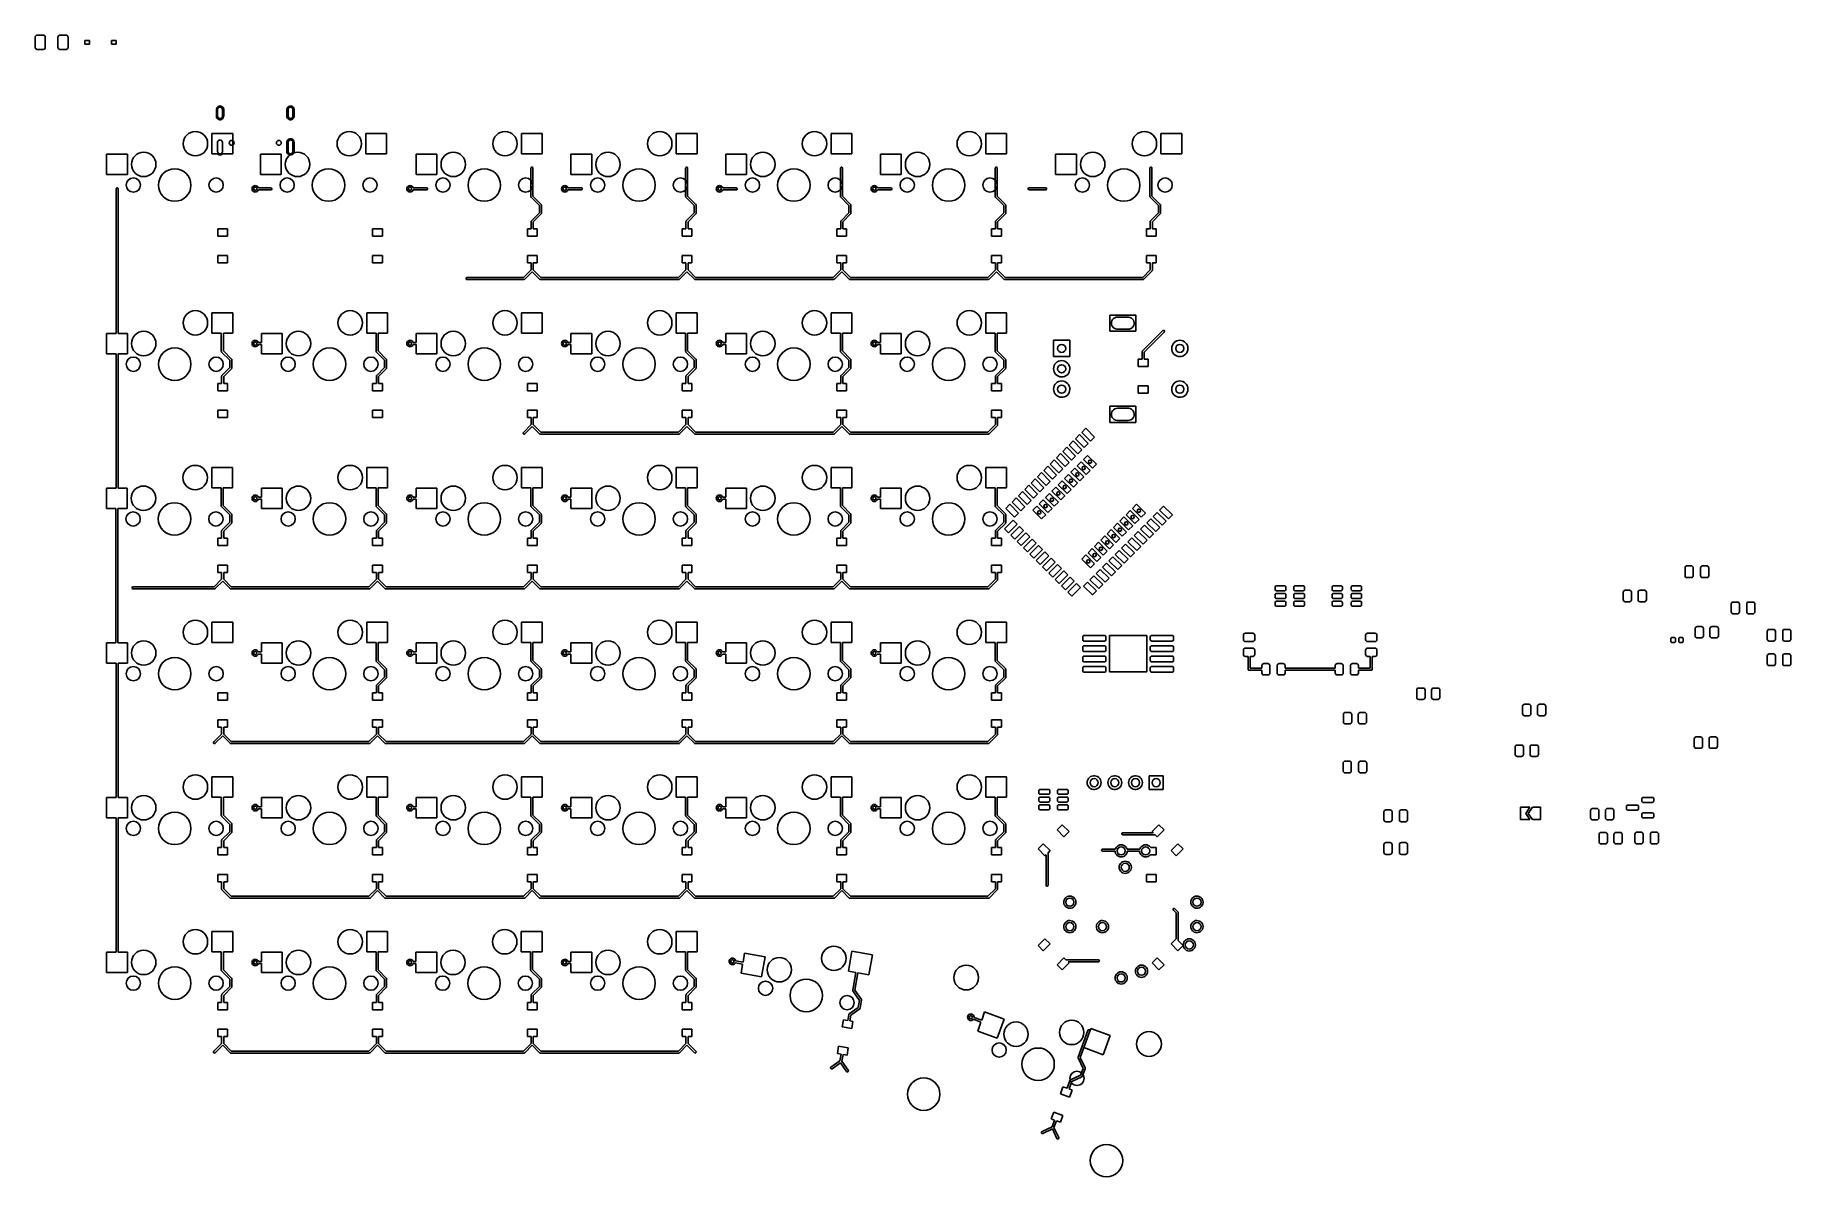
# Model space of a CAD drawing. Extents: x 8 to 224, y -144 to -4.
import ezdxf

# ---------------------------------------------------------------- set-up
doc = ezdxf.new("R2010")
doc.units = 0
doc.layers.add('BLACK', color=7, linetype='CONTINUOUS')

msp = doc.modelspace()

# ---------------------------------------------------------------- linework, layer by layer
at = {"layer": 'BLACK', "linetype": 'CONTINUOUS'}
for p, q in [((7.975, -4.375), (7.994, -4.2793)), ((7.994, -4.2793), (8.0482, -4.1982)), ((8.0482, -4.1982), (8.1293, -4.144)), ((8.1293, -4.144), (8.225, -4.125)), ((8.225, -4.125), (8.975, -4.125)), ((8.975, -4.125), (9.0707, -4.144)), ((9.0707, -4.144), (9.1518, -4.1982)), ((9.1518, -4.1982), (9.206, -4.2793)), ((9.206, -4.2793), (9.225, -4.375)), ((10.775, -4.375), (10.794, -4.2793)), ((10.794, -4.2793), (10.8482, -4.1982)), ((10.8482, -4.1982), (10.9293, -4.144)), ((10.9293, -4.144), (11.025, -4.125)), ((11.025, -4.125), (11.775, -4.125)), ((11.775, -4.125), (11.8707, -4.144)), ((11.8707, -4.144), (11.9518, -4.1982)), ((11.9518, -4.1982), (12.006, -4.2793)), ((12.006, -4.2793), (12.025, -4.375)), ((7.975, -5.625), (7.975, -4.375)), ((7.994, -5.7207), (7.975, -5.625)), ((8.0482, -5.8018), (7.994, -5.7207)), ((8.1293, -5.856), (8.0482, -5.8018)), ((8.225, -5.875), (8.1293, -5.856)), ((8.975, -5.875), (8.225, -5.875)), ((9.0707, -5.856), (8.975, -5.875)), ((9.1518, -5.8018), (9.0707, -5.856)), ((9.206, -5.7207), (9.1518, -5.8018)), ((9.225, -5.625), (9.206, -5.7207)), ((9.225, -4.375), (9.225, -5.625)), ((10.775, -5.625), (10.775, -4.375)), ((10.794, -5.7207), (10.775, -5.625)), ((10.8482, -5.8018), (10.794, -5.7207)), ((10.9293, -5.856), (10.8482, -5.8018)), ((11.025, -5.875), (10.9293, -5.856)), ((11.775, -5.875), (11.025, -5.875)), ((11.8707, -5.856), (11.775, -5.875)), ((11.9518, -5.8018), (11.8707, -5.856)), ((12.006, -5.7207), (11.9518, -5.8018)), ((12.025, -5.625), (12.006, -5.7207)), ((12.025, -4.375), (12.025, -5.625)), ((14.06, -5.225), (14.06, -4.775)), ((14.06, -4.775), (14.65, -4.775)), ((14.65, -5.225), (14.06, -5.225)), ((14.65, -4.775), (14.65, -5.225)), ((17.35, -5.225), (17.35, -4.775)), ((17.35, -4.775), (17.94, -4.775)), ((17.94, -5.225), (17.35, -5.225)), ((17.94, -4.775), (17.94, -5.225)), ((30.347, -12.962), (30.452, -12.8791)), ((30.452, -12.8791), (30.5768, -12.8308)), ((30.5768, -12.8308), (30.7103, -12.8214)), ((30.7103, -12.8214), (30.8407, -12.8516)), ((30.8407, -12.8516), (30.9564, -12.9188)), ((30.9564, -12.9188), (31.0472, -13.0171)), ((38.997, -12.962), (39.102, -12.8791)), ((39.102, -12.8791), (39.2268, -12.8308)), ((39.2268, -12.8308), (39.3603, -12.8214)), ((39.3603, -12.8214), (39.4907, -12.8516)), ((39.4907, -12.8516), (39.6064, -12.9188)), ((39.6064, -12.9188), (39.6972, -13.0171)), ((30.225, -13.27), (30.2305, -13.1996)), ((30.225, -14.07), (30.225, -13.27)), ((30.2449, -14.2023), (30.225, -14.07)), ((30.2305, -13.1996), (30.2709, -13.072)), ((30.3028, -14.3229), (30.2449, -14.2023)), ((30.2709, -13.072), (30.347, -12.962)), ((30.3936, -14.4212), (30.3028, -14.3229)), ((30.375, -13.27), (30.3807, -13.2117)), ((30.375, -14.07), (30.375, -13.27)), ((30.3951, -14.178), (30.375, -14.07)), ((30.3807, -13.2117), (30.4214, -13.1097)), ((30.5093, -14.4884), (30.3936, -14.4212)), ((30.4528, -14.2715), (30.3951, -14.178)), ((30.4214, -13.1097), (30.4961, -13.0292)), ((30.5402, -14.338), (30.4528, -14.2715)), ((30.4961, -13.0292), (30.5948, -12.9809)), ((30.6397, -14.5186), (30.5093, -14.4884)), ((30.6457, -14.3686), (30.5402, -14.338)), ((30.5948, -12.9809), (30.7043, -12.9714)), ((30.7732, -14.5092), (30.6397, -14.5186)), ((30.7552, -14.3591), (30.6457, -14.3686)), ((30.7043, -12.9714), (30.8098, -13.002)), ((30.8539, -14.3108), (30.7552, -14.3591)), ((30.898, -14.4609), (30.7732, -14.5092)), ((30.8098, -13.002), (30.8972, -13.0685)), ((30.9286, -14.2303), (30.8539, -14.3108)), ((30.8972, -13.0685), (30.9549, -13.162)), ((31.003, -14.378), (30.898, -14.4609)), ((30.9693, -14.1283), (30.9286, -14.2303)), ((30.9549, -13.162), (30.975, -13.27)), ((30.975, -14.07), (30.9693, -14.1283)), ((30.975, -13.27), (30.975, -14.07)), ((31.0791, -14.268), (31.003, -14.378)), ((31.0472, -13.0171), (31.1051, -13.1377)), ((31.1195, -14.1404), (31.0791, -14.268)), ((31.1051, -13.1377), (31.125, -13.27)), ((31.125, -14.07), (31.1195, -14.1404)), ((31.125, -13.27), (31.125, -14.07)), ((38.875, -13.27), (38.8805, -13.1996)), ((38.875, -14.07), (38.875, -13.27)), ((38.8949, -14.2023), (38.875, -14.07)), ((38.8805, -13.1996), (38.9209, -13.072)), ((38.9528, -14.3229), (38.8949, -14.2023)), ((38.9209, -13.072), (38.997, -12.962)), ((39.0436, -14.4212), (38.9528, -14.3229)), ((39.025, -13.27), (39.0307, -13.2117)), ((39.025, -14.07), (39.025, -13.27)), ((39.0451, -14.178), (39.025, -14.07)), ((39.0307, -13.2117), (39.0714, -13.1097)), ((39.1593, -14.4884), (39.0436, -14.4212)), ((39.1028, -14.2715), (39.0451, -14.178)), ((39.0714, -13.1097), (39.1461, -13.0292)), ((39.1902, -14.338), (39.1028, -14.2715)), ((39.1461, -13.0292), (39.2448, -12.9809)), ((39.2897, -14.5186), (39.1593, -14.4884)), ((39.2957, -14.3686), (39.1902, -14.338)), ((39.2448, -12.9809), (39.3543, -12.9714)), ((39.4232, -14.5092), (39.2897, -14.5186)), ((39.4052, -14.3591), (39.2957, -14.3686)), ((39.3543, -12.9714), (39.4598, -13.002)), ((39.5039, -14.3108), (39.4052, -14.3591)), ((39.548, -14.4609), (39.4232, -14.5092)), ((39.4598, -13.002), (39.5472, -13.0685)), ((39.5786, -14.2303), (39.5039, -14.3108)), ((39.5472, -13.0685), (39.6049, -13.162)), ((39.653, -14.378), (39.548, -14.4609)), ((39.6193, -14.1283), (39.5786, -14.2303)), ((39.6049, -13.162), (39.625, -13.27)), ((39.625, -14.07), (39.6193, -14.1283)), ((39.625, -13.27), (39.625, -14.07)), ((39.7291, -14.268), (39.653, -14.378)), ((39.6972, -13.0171), (39.7551, -13.1377)), ((39.7695, -14.1404), (39.7291, -14.268)), ((39.7551, -13.1377), (39.775, -13.27)), ((39.775, -14.07), (39.7695, -14.1404)), ((39.775, -13.27), (39.775, -14.07)), ((29.682, -18.71), (29.682, -16.21)), ((29.682, -16.21), (32.232, -16.21)), ((30.375, -17.3), (30.3807, -17.2417)), ((30.3807, -17.2417), (30.4214, -17.1397)), ((30.4214, -17.1397), (30.4961, -17.0592)), ((30.4961, -17.0592), (30.5948, -17.0109)), ((30.5948, -17.0109), (30.7043, -17.0014)), ((30.7043, -17.0014), (30.8098, -17.032)), ((30.8098, -17.032), (30.8972, -17.0985)), ((30.8972, -17.0985), (30.9549, -17.192)), ((30.9549, -17.192), (30.975, -17.3)), ((32.232, -16.21), (32.232, -18.71)), ((38.875, -17.3), (38.8805, -17.2296)), ((38.8805, -17.2296), (38.9209, -17.102)), ((38.9209, -17.102), (38.997, -16.992)), ((38.997, -16.992), (39.102, -16.9091)), ((39.025, -17.3), (39.0307, -17.2417)), ((39.0307, -17.2417), (39.0714, -17.1397)), ((39.0714, -17.1397), (39.1461, -17.0592)), ((39.102, -16.9091), (39.2268, -16.8608)), ((39.1461, -17.0592), (39.2448, -17.0109)), ((39.2268, -16.8608), (39.3603, -16.8514)), ((39.2448, -17.0109), (39.3543, -17.0014)), ((39.3543, -17.0014), (39.4598, -17.032)), ((39.3603, -16.8514), (39.4907, -16.8816)), ((39.4598, -17.032), (39.5472, -17.0985)), ((39.4907, -16.8816), (39.6064, -16.9488)), ((39.5472, -17.0985), (39.6049, -17.192)), ((39.6049, -17.192), (39.625, -17.3)), ((39.6064, -16.9488), (39.6972, -17.0471)), ((39.6972, -17.0471), (39.7551, -17.1677)), ((39.7551, -17.1677), (39.775, -17.3)), ((48.567, -18.71), (48.567, -16.21)), ((48.567, -16.21), (51.117, -16.21)), ((51.117, -16.21), (51.117, -18.71)), ((67.682, -18.71), (67.682, -16.21)), ((67.682, -16.21), (70.232, -16.21)), ((70.232, -16.21), (70.232, -18.71)), ((86.682, -18.71), (86.682, -16.21)), ((86.682, -16.21), (89.232, -16.21)), ((89.232, -16.21), (89.232, -18.71)), ((105.682, -18.71), (105.682, -16.21)), ((105.682, -16.21), (108.232, -16.21)), ((108.232, -16.21), (108.232, -18.71)), ((124.682, -18.71), (124.682, -16.21)), ((124.682, -16.21), (127.232, -16.21)), ((127.232, -16.21), (127.232, -18.71)), ((146.182, -18.71), (146.182, -16.21)), ((146.182, -16.21), (148.732, -16.21)), ((148.732, -16.21), (148.732, -18.71)), ((16.755, -21.25), (16.755, -18.75)), ((16.755, -18.75), (19.305, -18.75)), ((19.305, -18.75), (19.305, -21.25)), ((30.3556, -18.71), (29.682, -18.71)), ((30.3936, -18.7512), (30.3556, -18.71)), ((30.375, -18.4), (30.375, -17.3)), ((30.3951, -18.508), (30.375, -18.4)), ((30.5093, -18.8184), (30.3936, -18.7512)), ((30.4528, -18.6015), (30.3951, -18.508)), ((30.5402, -18.668), (30.4528, -18.6015)), ((30.6397, -18.8486), (30.5093, -18.8184)), ((30.6457, -18.6986), (30.5402, -18.668)), ((30.7732, -18.8392), (30.6397, -18.8486)), ((30.7552, -18.6891), (30.6457, -18.6986)), ((30.8539, -18.6408), (30.7552, -18.6891)), ((30.898, -18.7909), (30.7732, -18.8392)), ((30.9286, -18.5603), (30.8539, -18.6408)), ((31.0006, -18.71), (30.898, -18.7909)), ((30.9693, -18.4583), (30.9286, -18.5603)), ((30.975, -18.4), (30.9693, -18.4583)), ((30.975, -17.3), (30.975, -18.4)), ((32.232, -18.71), (31.0006, -18.71)), ((35.64, -21.25), (35.64, -18.75)), ((35.64, -18.75), (38.19, -18.75)), ((38.19, -18.75), (38.19, -21.25)), ((38.875, -18.4), (38.875, -17.3)), ((38.8949, -18.5323), (38.875, -18.4)), ((38.9528, -18.6529), (38.8949, -18.5323)), ((39.0436, -18.7512), (38.9528, -18.6529)), ((39.025, -18.4), (39.025, -17.3)), ((39.0451, -18.508), (39.025, -18.4)), ((39.1593, -18.8184), (39.0436, -18.7512)), ((39.1028, -18.6015), (39.0451, -18.508)), ((39.1902, -18.668), (39.1028, -18.6015)), ((39.2897, -18.8486), (39.1593, -18.8184)), ((39.2957, -18.6986), (39.1902, -18.668)), ((39.4232, -18.8392), (39.2897, -18.8486)), ((39.4052, -18.6891), (39.2957, -18.6986)), ((39.5039, -18.6408), (39.4052, -18.6891)), ((39.548, -18.7909), (39.4232, -18.8392)), ((39.5786, -18.5603), (39.5039, -18.6408)), ((39.653, -18.708), (39.548, -18.7909)), ((39.6193, -18.4583), (39.5786, -18.5603)), ((39.625, -18.4), (39.6193, -18.4583)), ((39.625, -17.3), (39.625, -18.4)), ((39.7291, -18.598), (39.653, -18.708)), ((39.7695, -18.4704), (39.7291, -18.598)), ((39.775, -18.4), (39.7695, -18.4704)), ((39.775, -17.3), (39.775, -18.4)), ((51.117, -18.71), (48.567, -18.71)), ((54.755, -21.25), (54.755, -18.75)), ((54.755, -18.75), (57.305, -18.75)), ((57.305, -18.75), (57.305, -21.25)), ((70.232, -18.71), (67.682, -18.71)), ((73.755, -21.25), (73.755, -18.75)), ((73.755, -18.75), (76.305, -18.75)), ((76.305, -18.75), (76.305, -21.25)), ((89.232, -18.71), (86.682, -18.71)), ((92.755, -21.25), (92.755, -18.75)), ((92.755, -18.75), (95.305, -18.75)), ((95.305, -18.75), (95.305, -21.25)), ((108.232, -18.71), (105.682, -18.71)), ((111.755, -21.25), (111.755, -18.75)), ((111.755, -18.75), (114.305, -18.75)), ((114.305, -18.75), (114.305, -21.25)), ((127.232, -18.71), (124.682, -18.71)), ((133.255, -21.25), (133.255, -18.75)), ((133.255, -18.75), (135.805, -18.75)), ((135.805, -18.75), (135.805, -21.25)), ((148.732, -18.71), (146.182, -18.71)), ((19.305, -21.25), (16.755, -21.25)), ((38.19, -21.25), (35.64, -21.25)), ((57.305, -21.25), (54.755, -21.25)), ((68.832, -20.46), (68.8371, -20.4245)), ((68.832, -23.957), (68.832, -20.46)), ((68.8371, -20.4245), (68.8753, -20.3654)), ((68.8753, -20.3654), (68.9394, -20.3362)), ((68.9394, -20.3362), (69.009, -20.3463)), ((69.009, -20.3463), (69.0622, -20.3925)), ((69.0622, -20.3925), (69.082, -20.46)), ((69.082, -20.46), (69.082, -23.9052)), ((76.305, -21.25), (73.755, -21.25)), ((87.832, -20.46), (87.8371, -20.4245)), ((87.832, -23.957), (87.832, -20.46)), ((87.8371, -20.4245), (87.8753, -20.3654)), ((87.8753, -20.3654), (87.9394, -20.3362)), ((87.9394, -20.3362), (88.009, -20.3463)), ((88.009, -20.3463), (88.0622, -20.3925)), ((88.0622, -20.3925), (88.082, -20.46)), ((88.082, -20.46), (88.082, -23.9052)), ((95.305, -21.25), (92.755, -21.25)), ((106.832, -20.46), (106.837, -20.4245)), ((106.832, -23.957), (106.832, -20.46)), ((106.837, -20.4245), (106.875, -20.3654)), ((106.875, -20.3654), (106.939, -20.3362)), ((106.939, -20.3362), (107.009, -20.3463)), ((107.009, -20.3463), (107.062, -20.3925)), ((107.062, -20.3925), (107.082, -20.46)), ((107.082, -20.46), (107.082, -23.9052)), ((114.305, -21.25), (111.755, -21.25)), ((125.832, -20.46), (125.837, -20.4245)), ((125.832, -23.957), (125.832, -20.46)), ((125.837, -20.4245), (125.875, -20.3654)), ((125.875, -20.3654), (125.939, -20.3362)), ((125.939, -20.3362), (126.009, -20.3463)), ((126.009, -20.3463), (126.062, -20.3925)), ((126.062, -20.3925), (126.082, -20.46)), ((126.082, -20.46), (126.082, -23.9052)), ((135.805, -21.25), (133.255, -21.25)), ((144.832, -20.46), (144.837, -20.4245)), ((144.832, -23.957), (144.832, -20.46)), ((144.837, -20.4245), (144.875, -20.3654)), ((144.875, -20.3654), (144.939, -20.3362)), ((144.939, -20.3362), (145.009, -20.3463)), ((145.009, -20.3463), (145.062, -20.3925)), ((145.062, -20.3925), (145.082, -20.46)), ((145.082, -20.46), (145.082, -23.9052)), ((17.905, -23), (17.9101, -22.9645)), ((17.905, -40.75), (17.905, -23)), ((17.9101, -22.9645), (17.9483, -22.9054)), ((17.9483, -22.9054), (18.0124, -22.8762)), ((18.0124, -22.8762), (18.082, -22.8863)), ((18.082, -22.8863), (18.1352, -22.9325)), ((18.1352, -22.9325), (18.155, -23)), ((18.155, -23), (18.155, -40.75)), ((34.6, -23), (34.6196, -22.8764)), ((34.6196, -23.1236), (34.6, -23)), ((34.6196, -22.8764), (34.6764, -22.7649)), ((34.6764, -23.2351), (34.6196, -23.1236)), ((34.6764, -22.7649), (34.7649, -22.6764)), ((34.7649, -23.3236), (34.6764, -23.2351)), ((34.7649, -22.6764), (34.8764, -22.6196)), ((34.8764, -23.3804), (34.7649, -23.3236)), ((34.8764, -22.6196), (35, -22.6)), ((35, -23.4), (34.8764, -23.3804)), ((35, -22.6), (35.1236, -22.6196)), ((35.1236, -23.3804), (35, -23.4)), ((35.1236, -22.6196), (35.2351, -22.6764)), ((35.2351, -23.3236), (35.1236, -23.3804)), ((35.2351, -22.6764), (35.3236, -22.7649)), ((35.3236, -23.2351), (35.2351, -23.3236)), ((35.3236, -22.7649), (35.3797, -22.875)), ((35.3797, -23.125), (35.3236, -23.2351)), ((35.3797, -22.875), (36.915, -22.875)), ((36.915, -23.125), (35.3797, -23.125)), ((36.915, -22.875), (36.9505, -22.8801)), ((36.9825, -23.1052), (36.915, -23.125)), ((36.9505, -22.8801), (37.0096, -22.9183)), ((37.0287, -23.052), (36.9825, -23.1052)), ((37.0096, -22.9183), (37.0388, -22.9824)), ((37.0388, -22.9824), (37.0287, -23.052)), ((53.6, -23), (53.6196, -22.8764)), ((53.6196, -23.1236), (53.6, -23)), ((53.6196, -22.8764), (53.6764, -22.7649)), ((53.6764, -23.2351), (53.6196, -23.1236)), ((53.6764, -22.7649), (53.7649, -22.6764)), ((53.7649, -23.3236), (53.6764, -23.2351)), ((53.7649, -22.6764), (53.8764, -22.6196)), ((53.8764, -23.3804), (53.7649, -23.3236)), ((53.8764, -22.6196), (54, -22.6)), ((54, -23.4), (53.8764, -23.3804)), ((54, -22.6), (54.1236, -22.6196)), ((54.1236, -23.3804), (54, -23.4)), ((54.1236, -22.6196), (54.2351, -22.6764)), ((54.2351, -23.3236), (54.1236, -23.3804)), ((54.2351, -22.6764), (54.3236, -22.7649)), ((54.3236, -23.2351), (54.2351, -23.3236)), ((54.3236, -22.7649), (54.3797, -22.875)), ((54.3797, -23.125), (54.3236, -23.2351)), ((54.3797, -22.875), (56.03, -22.875)), ((56.03, -23.125), (54.3797, -23.125)), ((56.03, -22.875), (56.0655, -22.8801)), ((56.0975, -23.1052), (56.03, -23.125)), ((56.0655, -22.8801), (56.1246, -22.9183)), ((56.1437, -23.052), (56.0975, -23.1052)), ((56.1246, -22.9183), (56.1538, -22.9824)), ((56.1538, -22.9824), (56.1437, -23.052)), ((72.6, -23), (72.6196, -22.8764)), ((72.6196, -23.1236), (72.6, -23)), ((72.6196, -22.8764), (72.6764, -22.7649)), ((72.6764, -23.2351), (72.6196, -23.1236)), ((72.6764, -22.7649), (72.7649, -22.6764)), ((72.7649, -23.3236), (72.6764, -23.2351)), ((72.7649, -22.6764), (72.8764, -22.6196)), ((72.8764, -23.3804), (72.7649, -23.3236)), ((72.8764, -22.6196), (73, -22.6)), ((73, -23.4), (72.8764, -23.3804)), ((73, -22.6), (73.1236, -22.6196)), ((73.1236, -23.3804), (73, -23.4)), ((73.1236, -22.6196), (73.2351, -22.6764)), ((73.2351, -23.3236), (73.1236, -23.3804)), ((73.2351, -22.6764), (73.3236, -22.7649)), ((73.3236, -23.2351), (73.2351, -23.3236)), ((73.3236, -22.7649), (73.3797, -22.875)), ((73.3797, -23.125), (73.3236, -23.2351)), ((73.3797, -22.875), (75.03, -22.875)), ((75.03, -23.125), (73.3797, -23.125)), ((75.03, -22.875), (75.0655, -22.8801)), ((75.0975, -23.1052), (75.03, -23.125)), ((75.0655, -22.8801), (75.1246, -22.9183)), ((75.1437, -23.052), (75.0975, -23.1052)), ((75.1246, -22.9183), (75.1538, -22.9824)), ((75.1538, -22.9824), (75.1437, -23.052)), ((91.6, -23), (91.6196, -22.8764)), ((91.6196, -23.1236), (91.6, -23)), ((91.6196, -22.8764), (91.6764, -22.7649)), ((91.6764, -23.2351), (91.6196, -23.1236)), ((91.6764, -22.7649), (91.7649, -22.6764)), ((91.7649, -23.3236), (91.6764, -23.2351)), ((91.7649, -22.6764), (91.8764, -22.6196)), ((91.8764, -23.3804), (91.7649, -23.3236)), ((91.8764, -22.6196), (92, -22.6)), ((92, -23.4), (91.8764, -23.3804)), ((92, -22.6), (92.1236, -22.6196)), ((92.1236, -23.3804), (92, -23.4)), ((92.1236, -22.6196), (92.2351, -22.6764)), ((92.2351, -23.3236), (92.1236, -23.3804)), ((92.2351, -22.6764), (92.3236, -22.7649)), ((92.3236, -23.2351), (92.2351, -23.3236)), ((92.3236, -22.7649), (92.3797, -22.875)), ((92.3797, -23.125), (92.3236, -23.2351)), ((92.3797, -22.875), (94.03, -22.875)), ((94.03, -23.125), (92.3797, -23.125)), ((94.03, -22.875), (94.0655, -22.8801)), ((94.0975, -23.1052), (94.03, -23.125)), ((94.0655, -22.8801), (94.1246, -22.9183)), ((94.1437, -23.052), (94.0975, -23.1052)), ((94.1246, -22.9183), (94.1538, -22.9824)), ((94.1538, -22.9824), (94.1437, -23.052)), ((110.6, -23), (110.62, -22.8764)), ((110.62, -23.1236), (110.6, -23)), ((110.62, -22.8764), (110.676, -22.7649)), ((110.676, -23.2351), (110.62, -23.1236)), ((110.676, -22.7649), (110.765, -22.6764)), ((110.765, -23.3236), (110.676, -23.2351)), ((110.765, -22.6764), (110.876, -22.6196)), ((110.876, -23.3804), (110.765, -23.3236)), ((110.876, -22.6196), (111, -22.6)), ((111, -23.4), (110.876, -23.3804)), ((111, -22.6), (111.124, -22.6196)), ((111.124, -23.3804), (111, -23.4)), ((111.124, -22.6196), (111.235, -22.6764)), ((111.235, -23.3236), (111.124, -23.3804)), ((111.235, -22.6764), (111.324, -22.7649)), ((111.324, -23.2351), (111.235, -23.3236)), ((111.324, -22.7649), (111.38, -22.875)), ((111.38, -23.125), (111.324, -23.2351)), ((111.38, -22.875), (113.03, -22.875)), ((113.03, -23.125), (111.38, -23.125)), ((113.03, -22.875), (113.066, -22.8801)), ((113.098, -23.1052), (113.03, -23.125)), ((113.066, -22.8801), (113.125, -22.9183)), ((113.144, -23.052), (113.098, -23.1052)), ((113.125, -22.9183), (113.154, -22.9824)), ((113.154, -22.9824), (113.144, -23.052)), ((129.876, -23.0176), (129.886, -22.948)), ((129.905, -23.0817), (129.876, -23.0176)), ((129.886, -22.948), (129.932, -22.8948)), ((129.964, -23.1199), (129.905, -23.0817)), ((129.932, -22.8948), (130, -22.875)), ((130, -23.125), (129.964, -23.1199)), ((130, -22.875), (132.03, -22.875)), ((132.03, -23.125), (130, -23.125)), ((132.03, -22.875), (132.066, -22.8801)), ((132.098, -23.1052), (132.03, -23.125)), ((132.066, -22.8801), (132.125, -22.9183)), ((132.144, -23.052), (132.098, -23.1052)), ((132.125, -22.9183), (132.154, -22.9824)), ((132.154, -22.9824), (132.144, -23.052)), ((68.8407, -23.9865), (68.832, -23.957)), ((68.8471, -24.0166), (68.8407, -23.9865)), ((68.851, -24.0218), (68.8471, -24.0166)), ((68.8518, -24.0245), (68.851, -24.0218)), ((68.8553, -24.0276), (68.8518, -24.0245)), ((68.8686, -24.0454), (68.8553, -24.0276)), ((69.875, -25.0518), (68.8686, -24.0454)), ((69.082, -23.9052), (70.0884, -24.9116)), ((69.875, -25.9482), (69.875, -25.0518)), ((70.0884, -24.9116), (70.1017, -24.9294)), ((70.1017, -24.9294), (70.1052, -24.9325)), ((70.1052, -24.9325), (70.106, -24.9352)), ((70.106, -24.9352), (70.1099, -24.9404)), ((70.1099, -24.9404), (70.1163, -24.9705)), ((70.1163, -24.9705), (70.125, -25)), ((70.125, -25), (70.125, -26)), ((87.8407, -23.9865), (87.832, -23.957)), ((87.8471, -24.0166), (87.8407, -23.9865)), ((87.851, -24.0218), (87.8471, -24.0166)), ((87.8518, -24.0245), (87.851, -24.0218)), ((87.8553, -24.0276), (87.8518, -24.0245)), ((87.8686, -24.0454), (87.8553, -24.0276)), ((88.875, -25.0518), (87.8686, -24.0454)), ((88.082, -23.9052), (89.0884, -24.9116)), ((88.875, -25.9482), (88.875, -25.0518)), ((89.0884, -24.9116), (89.1017, -24.9294)), ((89.1017, -24.9294), (89.1052, -24.9325)), ((89.1052, -24.9325), (89.106, -24.9352)), ((89.106, -24.9352), (89.1099, -24.9404)), ((89.1099, -24.9404), (89.1163, -24.9705)), ((89.1163, -24.9705), (89.125, -25)), ((89.125, -25), (89.125, -26)), ((106.841, -23.9865), (106.832, -23.957)), ((106.847, -24.0166), (106.841, -23.9865)), ((106.851, -24.0218), (106.847, -24.0166)), ((106.852, -24.0245), (106.851, -24.0218)), ((106.855, -24.0276), (106.852, -24.0245)), ((106.869, -24.0454), (106.855, -24.0276)), ((107.875, -25.0518), (106.869, -24.0454)), ((107.082, -23.9052), (108.088, -24.9116)), ((107.875, -25.9482), (107.875, -25.0518)), ((108.088, -24.9116), (108.102, -24.9294)), ((108.102, -24.9294), (108.105, -24.9325)), ((108.105, -24.9325), (108.106, -24.9352)), ((108.106, -24.9352), (108.11, -24.9404)), ((108.11, -24.9404), (108.116, -24.9705)), ((108.116, -24.9705), (108.125, -25)), ((108.125, -25), (108.125, -26)), ((125.841, -23.9865), (125.832, -23.957)), ((125.847, -24.0166), (125.841, -23.9865)), ((125.851, -24.0218), (125.847, -24.0166)), ((125.852, -24.0245), (125.851, -24.0218)), ((125.855, -24.0276), (125.852, -24.0245)), ((125.869, -24.0454), (125.855, -24.0276)), ((126.875, -25.0518), (125.869, -24.0454)), ((126.082, -23.9052), (127.088, -24.9116)), ((126.875, -25.9482), (126.875, -25.0518)), ((127.088, -24.9116), (127.102, -24.9294)), ((127.102, -24.9294), (127.105, -24.9325)), ((127.105, -24.9325), (127.106, -24.9352)), ((127.106, -24.9352), (127.11, -24.9404)), ((127.11, -24.9404), (127.116, -24.9705)), ((127.116, -24.9705), (127.125, -25)), ((127.125, -25), (127.125, -26)), ((144.841, -23.9865), (144.832, -23.957)), ((144.847, -24.0166), (144.841, -23.9865)), ((144.851, -24.0218), (144.847, -24.0166)), ((144.852, -24.0245), (144.851, -24.0218)), ((144.855, -24.0276), (144.852, -24.0245)), ((144.869, -24.0454), (144.855, -24.0276)), ((145.875, -25.0518), (144.869, -24.0454)), ((145.082, -23.9052), (146.088, -24.9116)), ((145.875, -25.9482), (145.875, -25.0518)), ((146.088, -24.9116), (146.102, -24.9294)), ((146.102, -24.9294), (146.105, -24.9325)), ((146.105, -24.9325), (146.106, -24.9352)), ((146.106, -24.9352), (146.11, -24.9404)), ((146.11, -24.9404), (146.116, -24.9705)), ((146.116, -24.9705), (146.125, -25)), ((146.125, -25), (146.125, -26)), ((30.4, -28.8), (30.4, -27.9)), ((30.4, -27.9), (31.6, -27.9)), ((31.6, -27.9), (31.6, -28.8)), ((49.4, -28.8), (49.4, -27.9)), ((49.4, -27.9), (50.6, -27.9)), ((50.6, -27.9), (50.6, -28.8)), ((68.4, -28.8), (68.4, -27.9)), ((68.4, -27.9), (68.875, -27.9)), ((68.875, -27), (68.8782, -26.978)), ((68.875, -27.9), (68.875, -27)), ((68.8779, -26.9734), (68.8792, -26.9709)), ((68.8782, -26.978), (68.8779, -26.9734)), ((68.8792, -26.9709), (68.8801, -26.9645)), ((68.8801, -26.9645), (68.8968, -26.9386)), ((68.8968, -26.9386), (68.9116, -26.9116)), ((68.9116, -26.9116), (69.875, -25.9482)), ((70.0884, -26.0884), (69.125, -27.0518)), ((69.125, -27.0518), (69.125, -27.9)), ((69.125, -27.9), (69.6, -27.9)), ((69.6, -27.9), (69.6, -28.8)), ((70.1032, -26.0614), (70.0884, -26.0884)), ((70.1199, -26.0355), (70.1032, -26.0614)), ((70.1208, -26.0291), (70.1199, -26.0355)), ((70.1221, -26.0266), (70.1208, -26.0291)), ((70.125, -26), (70.1218, -26.022)), ((70.1218, -26.022), (70.1221, -26.0266)), ((87.4, -28.8), (87.4, -27.9)), ((87.4, -27.9), (87.875, -27.9)), ((87.875, -27), (87.8782, -26.978)), ((87.875, -27.9), (87.875, -27)), ((87.8779, -26.9734), (87.8792, -26.9709)), ((87.8782, -26.978), (87.8779, -26.9734)), ((87.8792, -26.9709), (87.8801, -26.9645)), ((87.8801, -26.9645), (87.8968, -26.9386)), ((87.8968, -26.9386), (87.9116, -26.9116)), ((87.9116, -26.9116), (88.875, -25.9482)), ((89.0884, -26.0884), (88.125, -27.0518)), ((88.125, -27.0518), (88.125, -27.9)), ((88.125, -27.9), (88.6, -27.9)), ((88.6, -27.9), (88.6, -28.8)), ((89.1032, -26.0614), (89.0884, -26.0884)), ((89.1199, -26.0355), (89.1032, -26.0614)), ((89.1208, -26.0291), (89.1199, -26.0355)), ((89.1221, -26.0266), (89.1208, -26.0291)), ((89.125, -26), (89.1218, -26.022)), ((89.1218, -26.022), (89.1221, -26.0266)), ((106.4, -28.8), (106.4, -27.9)), ((106.4, -27.9), (106.875, -27.9)), ((106.875, -27), (106.878, -26.978)), ((106.875, -27.9), (106.875, -27)), ((106.878, -26.9734), (106.879, -26.9709)), ((106.878, -26.978), (106.878, -26.9734)), ((106.879, -26.9709), (106.88, -26.9645)), ((106.88, -26.9645), (106.897, -26.9386)), ((106.897, -26.9386), (106.912, -26.9116)), ((106.912, -26.9116), (107.875, -25.9482)), ((108.088, -26.0884), (107.125, -27.0518)), ((107.125, -27.0518), (107.125, -27.9)), ((107.125, -27.9), (107.6, -27.9)), ((107.6, -27.9), (107.6, -28.8)), ((108.103, -26.0614), (108.088, -26.0884)), ((108.12, -26.0355), (108.103, -26.0614)), ((108.121, -26.0291), (108.12, -26.0355)), ((108.122, -26.0266), (108.121, -26.0291)), ((108.125, -26), (108.122, -26.022)), ((108.122, -26.022), (108.122, -26.0266)), ((125.4, -28.8), (125.4, -27.9)), ((125.4, -27.9), (125.875, -27.9)), ((125.875, -27), (125.878, -26.978)), ((125.875, -27.9), (125.875, -27)), ((125.878, -26.9734), (125.879, -26.9709)), ((125.878, -26.978), (125.878, -26.9734)), ((125.879, -26.9709), (125.88, -26.9645)), ((125.88, -26.9645), (125.897, -26.9386)), ((125.897, -26.9386), (125.912, -26.9116)), ((125.912, -26.9116), (126.875, -25.9482)), ((127.088, -26.0884), (126.125, -27.0518)), ((126.125, -27.0518), (126.125, -27.9)), ((126.125, -27.9), (126.6, -27.9)), ((126.6, -27.9), (126.6, -28.8)), ((127.103, -26.0614), (127.088, -26.0884)), ((127.12, -26.0355), (127.103, -26.0614)), ((127.121, -26.0291), (127.12, -26.0355)), ((127.122, -26.0266), (127.121, -26.0291)), ((127.125, -26), (127.122, -26.022)), ((127.122, -26.022), (127.122, -26.0266)), ((144.4, -28.8), (144.4, -27.9)), ((144.4, -27.9), (144.875, -27.9)), ((144.875, -27), (144.878, -26.978)), ((144.875, -27.9), (144.875, -27)), ((144.878, -26.9734), (144.879, -26.9709)), ((144.878, -26.978), (144.878, -26.9734)), ((144.879, -26.9709), (144.88, -26.9645)), ((144.88, -26.9645), (144.897, -26.9386)), ((144.897, -26.9386), (144.912, -26.9116)), ((144.912, -26.9116), (145.875, -25.9482)), ((146.088, -26.0884), (145.125, -27.0518)), ((145.125, -27.0518), (145.125, -27.9)), ((145.125, -27.9), (145.6, -27.9)), ((145.6, -27.9), (145.6, -28.8)), ((146.103, -26.0614), (146.088, -26.0884)), ((146.12, -26.0355), (146.103, -26.0614)), ((146.121, -26.0291), (146.12, -26.0355)), ((146.122, -26.0266), (146.121, -26.0291)), ((146.125, -26), (146.122, -26.022)), ((146.122, -26.022), (146.122, -26.0266)), ((31.6, -28.8), (30.4, -28.8)), ((50.6, -28.8), (49.4, -28.8)), ((69.6, -28.8), (68.4, -28.8)), ((88.6, -28.8), (87.4, -28.8)), ((107.6, -28.8), (106.4, -28.8)), ((126.6, -28.8), (125.4, -28.8)), ((145.6, -28.8), (144.4, -28.8)), ((30.4, -32.1), (30.4, -31.2)), ((30.4, -31.2), (31.6, -31.2)), ((31.6, -32.1), (30.4, -32.1)), ((31.6, -31.2), (31.6, -32.1)), ((49.4, -32.1), (49.4, -31.2)), ((49.4, -31.2), (50.6, -31.2)), ((50.6, -32.1), (49.4, -32.1)), ((50.6, -31.2), (50.6, -32.1)), ((68.4, -32.1), (68.4, -31.2)), ((68.4, -31.2), (69.6, -31.2)), ((68.875, -32.1), (68.4, -32.1)), ((68.875, -32.9482), (68.875, -32.1)), ((69.6, -32.1), (69.125, -32.1)), ((69.125, -32.1), (69.125, -32.9482)), ((69.6, -31.2), (69.6, -32.1)), ((87.4, -32.1), (87.4, -31.2)), ((87.4, -31.2), (88.6, -31.2)), ((87.875, -32.1), (87.4, -32.1)), ((87.875, -32.9482), (87.875, -32.1)), ((88.6, -32.1), (88.125, -32.1)), ((88.125, -32.1), (88.125, -32.9482)), ((88.6, -31.2), (88.6, -32.1)), ((106.4, -32.1), (106.4, -31.2)), ((106.4, -31.2), (107.6, -31.2)), ((106.875, -32.1), (106.4, -32.1)), ((106.875, -32.9482), (106.875, -32.1)), ((107.6, -32.1), (107.125, -32.1)), ((107.125, -32.1), (107.125, -32.9482)), ((107.6, -31.2), (107.6, -32.1)), ((125.4, -32.1), (125.4, -31.2)), ((125.4, -31.2), (126.6, -31.2)), ((125.875, -32.1), (125.4, -32.1)), ((125.875, -32.9482), (125.875, -32.1)), ((126.6, -32.1), (126.125, -32.1)), ((126.125, -32.1), (126.125, -32.9482)), ((126.6, -31.2), (126.6, -32.1)), ((144.4, -32.1), (144.4, -31.2)), ((144.4, -31.2), (145.6, -31.2)), ((144.875, -32.1), (144.4, -32.1)), ((144.875, -32.9482), (144.875, -32.1)), ((145.6, -32.1), (145.125, -32.1)), ((145.125, -32.1), (145.125, -33)), ((145.6, -31.2), (145.6, -32.1)), ((60.8762, -34.0176), (60.8863, -33.948)), ((60.9054, -34.0817), (60.8762, -34.0176)), ((60.8863, -33.948), (60.9325, -33.8948)), ((60.9645, -34.1199), (60.9054, -34.0817)), ((60.9325, -33.8948), (61, -33.875)), ((61, -34.125), (60.9645, -34.1199)), ((61, -33.875), (67.9482, -33.875)), ((68, -34.125), (61, -34.125)), ((67.9482, -33.875), (68.875, -32.9482)), ((68.0295, -34.1163), (68, -34.125)), ((68.0596, -34.1099), (68.0295, -34.1163)), ((68.0648, -34.106), (68.0596, -34.1099)), ((68.0675, -34.1052), (68.0648, -34.106)), ((68.0706, -34.1017), (68.0675, -34.1052)), ((68.0884, -34.0884), (68.0706, -34.1017)), ((69, -33.1768), (68.0884, -34.0884)), ((69.9116, -34.0884), (69, -33.1768)), ((69.125, -32.9482), (70.0518, -33.875)), ((69.9386, -34.1032), (69.9116, -34.0884)), ((69.9645, -34.1199), (69.9386, -34.1032)), ((69.9709, -34.1208), (69.9645, -34.1199)), ((69.9734, -34.1221), (69.9709, -34.1208)), ((69.978, -34.1218), (69.9734, -34.1221)), ((70, -34.125), (69.978, -34.1218)), ((87, -34.125), (70, -34.125)), ((70.0518, -33.875), (86.9482, -33.875)), ((86.9482, -33.875), (87.875, -32.9482)), ((87.0295, -34.1163), (87, -34.125)), ((87.0596, -34.1099), (87.0295, -34.1163)), ((87.0648, -34.106), (87.0596, -34.1099)), ((87.0675, -34.1052), (87.0648, -34.106)), ((87.0706, -34.1017), (87.0675, -34.1052)), ((87.0884, -34.0884), (87.0706, -34.1017)), ((88, -33.1768), (87.0884, -34.0884)), ((88.9116, -34.0884), (88, -33.1768)), ((88.125, -32.9482), (89.0518, -33.875)), ((88.9386, -34.1032), (88.9116, -34.0884)), ((88.9645, -34.1199), (88.9386, -34.1032)), ((88.9709, -34.1208), (88.9645, -34.1199)), ((88.9734, -34.1221), (88.9709, -34.1208)), ((88.978, -34.1218), (88.9734, -34.1221)), ((89, -34.125), (88.978, -34.1218)), ((106, -34.125), (89, -34.125)), ((89.0518, -33.875), (105.948, -33.875)), ((105.948, -33.875), (106.875, -32.9482)), ((106.03, -34.1163), (106, -34.125)), ((106.06, -34.1099), (106.03, -34.1163)), ((106.065, -34.106), (106.06, -34.1099)), ((106.068, -34.1052), (106.065, -34.106)), ((106.071, -34.1017), (106.068, -34.1052)), ((106.088, -34.0884), (106.071, -34.1017)), ((107, -33.1768), (106.088, -34.0884)), ((107.912, -34.0884), (107, -33.1768)), ((107.125, -32.9482), (108.052, -33.875)), ((107.939, -34.1032), (107.912, -34.0884)), ((107.964, -34.1199), (107.939, -34.1032)), ((107.971, -34.1208), (107.964, -34.1199)), ((107.973, -34.1221), (107.971, -34.1208)), ((107.978, -34.1218), (107.973, -34.1221)), ((108, -34.125), (107.978, -34.1218)), ((125, -34.125), (108, -34.125)), ((108.052, -33.875), (124.948, -33.875)), ((124.948, -33.875), (125.875, -32.9482)), ((125.03, -34.1163), (125, -34.125)), ((125.06, -34.1099), (125.03, -34.1163)), ((125.065, -34.106), (125.06, -34.1099)), ((125.068, -34.1052), (125.065, -34.106)), ((125.071, -34.1017), (125.068, -34.1052)), ((125.088, -34.0884), (125.071, -34.1017)), ((126, -33.1768), (125.088, -34.0884)), ((126.912, -34.0884), (126, -33.1768)), ((126.125, -32.9482), (127.052, -33.875)), ((126.939, -34.1032), (126.912, -34.0884)), ((126.964, -34.1199), (126.939, -34.1032)), ((126.971, -34.1208), (126.964, -34.1199)), ((126.973, -34.1221), (126.971, -34.1208)), ((126.978, -34.1218), (126.973, -34.1221)), ((127, -34.125), (126.978, -34.1218)), ((144, -34.125), (127, -34.125)), ((127.052, -33.875), (143.948, -33.875)), ((143.948, -33.875), (144.875, -32.9482)), ((144.03, -34.1163), (144, -34.125)), ((144.06, -34.1099), (144.03, -34.1163)), ((144.065, -34.106), (144.06, -34.1099)), ((144.068, -34.1052), (144.065, -34.106)), ((144.071, -34.1017), (144.068, -34.1052)), ((144.088, -34.0884), (144.071, -34.1017)), ((145.088, -33.0884), (144.088, -34.0884)), ((145.103, -33.0614), (145.088, -33.0884)), ((145.12, -33.0355), (145.103, -33.0614)), ((145.121, -33.0291), (145.12, -33.0355)), ((145.122, -33.0266), (145.121, -33.0291)), ((145.125, -33), (145.122, -33.022)), ((145.122, -33.022), (145.122, -33.0266)), ((29.682, -40.71), (29.682, -38.21)), ((29.682, -38.21), (32.232, -38.21)), ((32.232, -38.21), (32.232, -40.71)), ((48.682, -40.71), (48.682, -38.21)), ((48.682, -38.21), (51.232, -38.21)), ((51.232, -38.21), (51.232, -40.71)), ((67.682, -40.71), (67.682, -38.21)), ((67.682, -38.21), (70.232, -38.21)), ((70.232, -38.21), (70.232, -40.71)), ((86.682, -40.71), (86.682, -38.21)), ((86.682, -38.21), (89.232, -38.21)), ((89.232, -38.21), (89.232, -40.71)), ((105.682, -40.71), (105.682, -38.21)), ((105.682, -38.21), (108.232, -38.21)), ((108.232, -38.21), (108.232, -40.71)), ((124.682, -40.71), (124.682, -38.21)), ((124.682, -38.21), (127.232, -38.21)), ((127.232, -38.21), (127.232, -40.71)), ((139.9, -40.5), (139.9, -38.5)), ((139.9, -38.5), (143.1, -38.5)), ((140.514, -38.8294), (140.677, -38.7701)), ((140.677, -38.7701), (140.85, -38.75)), ((140.85, -38.75), (142.15, -38.75)), ((142.15, -38.75), (142.243, -38.7558)), ((142.243, -38.7558), (142.411, -38.797)), ((143.1, -38.5), (143.1, -40.5)), ((16.755, -43.25), (16.755, -40.75)), ((16.755, -40.75), (17.905, -40.75)), ((18.155, -40.75), (19.305, -40.75)), ((19.305, -40.75), (19.305, -43.25)), ((30.832, -40.71), (29.682, -40.71)), ((30.832, -42.957), (30.832, -40.71)), ((32.232, -40.71), (31.082, -40.71)), ((31.082, -40.71), (31.082, -42.9052)), ((35.755, -41.875), (35.755, -40.75)), ((35.755, -40.75), (38.305, -40.75)), ((38.305, -40.75), (38.305, -43.25)), ((49.832, -40.71), (48.682, -40.71)), ((49.832, -42.957), (49.832, -40.71)), ((51.232, -40.71), (50.082, -40.71)), ((50.082, -40.71), (50.082, -42.9052)), ((54.755, -41.875), (54.755, -40.75)), ((54.755, -40.75), (57.305, -40.75)), ((57.305, -40.75), (57.305, -43.25)), ((70.232, -40.71), (67.682, -40.71)), ((73.755, -41.875), (73.755, -40.75)), ((73.755, -40.75), (76.305, -40.75)), ((76.305, -40.75), (76.305, -43.25)), ((87.832, -40.71), (86.682, -40.71)), ((87.832, -42.957), (87.832, -40.71)), ((89.232, -40.71), (88.082, -40.71)), ((88.082, -40.71), (88.082, -42.9052)), ((92.755, -41.875), (92.755, -40.75)), ((92.755, -40.75), (95.305, -40.75)), ((95.305, -40.75), (95.305, -43.25)), ((106.832, -40.71), (105.682, -40.71)), ((106.832, -42.957), (106.832, -40.71)), ((108.232, -40.71), (107.082, -40.71)), ((107.082, -40.71), (107.082, -42.9052)), ((111.755, -41.875), (111.755, -40.75)), ((111.755, -40.75), (114.305, -40.75)), ((114.305, -40.75), (114.305, -43.25)), ((125.832, -40.71), (124.682, -40.71)), ((125.832, -42.957), (125.832, -40.71)), ((127.232, -40.71), (126.082, -40.71)), ((126.082, -40.71), (126.082, -42.9052)), ((143.1, -40.5), (139.9, -40.5)), ((140.101, -39.5406), (140.112, -39.3672)), ((140.131, -39.7118), (140.101, -39.5406)), ((140.112, -39.3672), (140.162, -39.2009)), ((140.199, -39.8716), (140.131, -39.7118)), ((140.162, -39.2009), (140.249, -39.0507)), ((140.301, -40.0115), (140.199, -39.8716)), ((140.249, -39.0507), (140.369, -38.9246)), ((140.434, -40.124), (140.301, -40.0115)), ((140.369, -38.9246), (140.514, -38.8294)), ((140.589, -40.203), (140.434, -40.124)), ((140.757, -40.2442), (140.589, -40.203)), ((140.85, -40.25), (140.757, -40.2442)), ((142.15, -40.25), (140.85, -40.25)), ((142.323, -40.2299), (142.15, -40.25)), ((142.486, -40.1706), (142.323, -40.2299)), ((142.411, -38.797), (142.566, -38.876)), ((142.631, -40.0754), (142.486, -40.1706)), ((142.566, -38.876), (142.699, -38.9885)), ((142.751, -39.9493), (142.631, -40.0754)), ((142.699, -38.9885), (142.801, -39.1284)), ((142.838, -39.7991), (142.751, -39.9493)), ((142.801, -39.1284), (142.869, -39.2882)), ((142.888, -39.6328), (142.838, -39.7991)), ((142.869, -39.2882), (142.899, -39.4594)), ((142.899, -39.4594), (142.888, -39.6328)), ((143.912, -42.9116), (146.412, -40.4116)), ((146.588, -40.5884), (144.125, -43.0518)), ((146.412, -40.4116), (146.44, -40.3901)), ((146.44, -40.3901), (146.509, -40.3753)), ((146.509, -40.3753), (146.575, -40.4)), ((146.575, -40.4), (146.617, -40.4564)), ((146.622, -40.5266), (146.588, -40.5884)), ((146.617, -40.4564), (146.622, -40.5266)), ((30.8407, -42.9865), (30.832, -42.957)), ((30.8471, -43.0166), (30.8407, -42.9865)), ((30.851, -43.0218), (30.8471, -43.0166)), ((30.8518, -43.0245), (30.851, -43.0218)), ((30.8553, -43.0276), (30.8518, -43.0245)), ((30.8686, -43.0454), (30.8553, -43.0276)), ((31.875, -44.0518), (30.8686, -43.0454)), ((31.082, -42.9052), (32.0884, -43.9116)), ((34.6, -42), (34.6196, -41.8764)), ((34.6196, -42.1236), (34.6, -42)), ((34.6196, -41.8764), (34.6764, -41.7649)), ((34.6764, -42.2351), (34.6196, -42.1236)), ((34.6764, -41.7649), (34.7649, -41.6764)), ((34.7649, -42.3236), (34.6764, -42.2351)), ((34.7649, -41.6764), (34.8764, -41.6196)), ((34.8764, -42.3804), (34.7649, -42.3236)), ((34.8764, -41.6196), (35, -41.6)), ((35, -42.4), (34.8764, -42.3804)), ((35, -41.6), (35.1236, -41.6196)), ((35.1236, -42.3804), (35, -42.4)), ((35.1236, -41.6196), (35.2351, -41.6764)), ((35.2351, -42.3236), (35.1236, -42.3804)), ((35.2351, -41.6764), (35.3236, -41.7649)), ((35.3236, -42.2351), (35.2351, -42.3236)), ((35.3236, -41.7649), (35.3797, -41.875)), ((35.3797, -42.125), (35.3236, -42.2351)), ((35.3797, -41.875), (35.755, -41.875)), ((35.755, -42.125), (35.3797, -42.125)), ((35.755, -43.25), (35.755, -42.125)), ((49.8407, -42.9865), (49.832, -42.957)), ((49.8471, -43.0166), (49.8407, -42.9865)), ((49.851, -43.0218), (49.8471, -43.0166)), ((49.8518, -43.0245), (49.851, -43.0218)), ((49.8553, -43.0276), (49.8518, -43.0245)), ((49.8686, -43.0454), (49.8553, -43.0276)), ((50.875, -44.0518), (49.8686, -43.0454)), ((50.082, -42.9052), (51.0884, -43.9116)), ((53.6, -42), (53.6196, -41.8764)), ((53.6196, -42.1236), (53.6, -42)), ((53.6196, -41.8764), (53.6764, -41.7649)), ((53.6764, -42.2351), (53.6196, -42.1236)), ((53.6764, -41.7649), (53.7649, -41.6764)), ((53.7649, -42.3236), (53.6764, -42.2351)), ((53.7649, -41.6764), (53.8764, -41.6196)), ((53.8764, -42.3804), (53.7649, -42.3236)), ((53.8764, -41.6196), (54, -41.6)), ((54, -42.4), (53.8764, -42.3804)), ((54, -41.6), (54.1236, -41.6196)), ((54.1236, -42.3804), (54, -42.4)), ((54.1236, -41.6196), (54.2351, -41.6764)), ((54.2351, -42.3236), (54.1236, -42.3804)), ((54.2351, -41.6764), (54.3236, -41.7649)), ((54.3236, -42.2351), (54.2351, -42.3236)), ((54.3236, -41.7649), (54.3797, -41.875)), ((54.3797, -42.125), (54.3236, -42.2351)), ((54.3797, -41.875), (54.755, -41.875)), ((54.755, -42.125), (54.3797, -42.125)), ((54.755, -43.25), (54.755, -42.125)), ((72.6, -42), (72.6196, -41.8764)), ((72.6196, -42.1236), (72.6, -42)), ((72.6196, -41.8764), (72.6764, -41.7649)), ((72.6764, -42.2351), (72.6196, -42.1236)), ((72.6764, -41.7649), (72.7649, -41.6764)), ((72.7649, -42.3236), (72.6764, -42.2351)), ((72.7649, -41.6764), (72.8764, -41.6196)), ((72.8764, -42.3804), (72.7649, -42.3236)), ((72.8764, -41.6196), (73, -41.6)), ((73, -42.4), (72.8764, -42.3804)), ((73, -41.6), (73.1236, -41.6196)), ((73.1236, -42.3804), (73, -42.4)), ((73.1236, -41.6196), (73.2351, -41.6764)), ((73.2351, -42.3236), (73.1236, -42.3804)), ((73.2351, -41.6764), (73.3236, -41.7649)), ((73.3236, -42.2351), (73.2351, -42.3236)), ((73.3236, -41.7649), (73.3797, -41.875)), ((73.3797, -42.125), (73.3236, -42.2351)), ((73.3797, -41.875), (73.755, -41.875)), ((73.755, -42.125), (73.3797, -42.125)), ((73.755, -43.25), (73.755, -42.125)), ((87.8407, -42.9865), (87.832, -42.957)), ((87.8471, -43.0166), (87.8407, -42.9865)), ((87.851, -43.0218), (87.8471, -43.0166)), ((87.8518, -43.0245), (87.851, -43.0218)), ((87.8553, -43.0276), (87.8518, -43.0245)), ((87.8686, -43.0454), (87.8553, -43.0276)), ((88.875, -44.0518), (87.8686, -43.0454)), ((88.082, -42.9052), (89.0884, -43.9116)), ((91.6, -42), (91.6196, -41.8764)), ((91.6196, -42.1236), (91.6, -42)), ((91.6196, -41.8764), (91.6764, -41.7649)), ((91.6764, -42.2351), (91.6196, -42.1236)), ((91.6764, -41.7649), (91.7649, -41.6764)), ((91.7649, -42.3236), (91.6764, -42.2351)), ((91.7649, -41.6764), (91.8764, -41.6196)), ((91.8764, -42.3804), (91.7649, -42.3236)), ((91.8764, -41.6196), (92, -41.6)), ((92, -42.4), (91.8764, -42.3804)), ((92, -41.6), (92.1236, -41.6196)), ((92.1236, -42.3804), (92, -42.4)), ((92.1236, -41.6196), (92.2351, -41.6764)), ((92.2351, -42.3236), (92.1236, -42.3804)), ((92.2351, -41.6764), (92.3236, -41.7649)), ((92.3236, -42.2351), (92.2351, -42.3236)), ((92.3236, -41.7649), (92.3797, -41.875)), ((92.3797, -42.125), (92.3236, -42.2351)), ((92.3797, -41.875), (92.755, -41.875)), ((92.755, -42.125), (92.3797, -42.125)), ((92.755, -43.25), (92.755, -42.125)), ((106.841, -42.9865), (106.832, -42.957)), ((106.847, -43.0166), (106.841, -42.9865)), ((106.851, -43.0218), (106.847, -43.0166)), ((106.852, -43.0245), (106.851, -43.0218)), ((106.855, -43.0276), (106.852, -43.0245)), ((106.869, -43.0454), (106.855, -43.0276)), ((107.875, -44.0518), (106.869, -43.0454)), ((107.082, -42.9052), (108.088, -43.9116)), ((110.6, -42), (110.62, -41.8764)), ((110.62, -42.1236), (110.6, -42)), ((110.62, -41.8764), (110.676, -41.7649)), ((110.676, -42.2351), (110.62, -42.1236)), ((110.676, -41.7649), (110.765, -41.6764)), ((110.765, -42.3236), (110.676, -42.2351)), ((110.765, -41.6764), (110.876, -41.6196)), ((110.876, -42.3804), (110.765, -42.3236)), ((110.876, -41.6196), (111, -41.6)), ((111, -42.4), (110.876, -42.3804)), ((111, -41.6), (111.124, -41.6196)), ((111.124, -42.3804), (111, -42.4)), ((111.124, -41.6196), (111.235, -41.6764)), ((111.235, -42.3236), (111.124, -42.3804)), ((111.235, -41.6764), (111.324, -41.7649)), ((111.324, -42.2351), (111.235, -42.3236)), ((111.324, -41.7649), (111.38, -41.875)), ((111.38, -42.125), (111.324, -42.2351)), ((111.38, -41.875), (111.755, -41.875)), ((111.755, -42.125), (111.38, -42.125)), ((111.755, -43.25), (111.755, -42.125)), ((125.841, -42.9865), (125.832, -42.957)), ((125.847, -43.0166), (125.841, -42.9865)), ((125.851, -43.0218), (125.847, -43.0166)), ((125.852, -43.0245), (125.851, -43.0218)), ((125.855, -43.0276), (125.852, -43.0245)), ((125.869, -43.0454), (125.855, -43.0276)), ((126.875, -44.0518), (125.869, -43.0454)), ((126.082, -42.9052), (127.088, -43.9116)), ((133, -43.6), (133, -41.6)), ((133, -41.6), (135, -41.6)), ((135, -41.6), (135, -43.6)), ((143.875, -43), (143.878, -42.978)), ((143.875, -43.9), (143.875, -43)), ((143.878, -42.9734), (143.879, -42.9709)), ((143.878, -42.978), (143.878, -42.9734)), ((143.879, -42.9709), (143.88, -42.9645)), ((143.88, -42.9645), (143.897, -42.9386)), ((143.897, -42.9386), (143.912, -42.9116)), ((144.125, -43.0518), (144.125, -43.9)), ((147.5, -42.586), (147.522, -42.3921)), ((147.516, -42.7805), (147.5, -42.586)), ((147.57, -42.9681), (147.516, -42.7805)), ((147.522, -42.3921), (147.581, -42.2061)), ((147.659, -43.1417), (147.57, -42.9681)), ((147.581, -42.2061), (147.675, -42.035)), ((147.675, -42.035), (147.8, -41.8855)), ((147.8, -41.8855), (147.952, -41.7632)), ((147.952, -41.7632), (148.125, -41.6728)), ((148.125, -41.6728), (148.313, -41.6177)), ((148.313, -41.6177), (148.507, -41.6)), ((148.507, -41.6), (148.701, -41.6204)), ((148.701, -41.6204), (148.888, -41.6781)), ((148.888, -41.6781), (149.059, -41.771)), ((149.059, -41.771), (149.21, -41.8954)), ((149.21, -41.8954), (149.333, -42.0466)), ((149.414, -43.0067), (149.317, -43.1764)), ((149.333, -42.0466), (149.425, -42.2189)), ((149.475, -42.8215), (149.414, -43.0067)), ((149.425, -42.2189), (149.481, -42.4058)), ((149.5, -42.6279), (149.475, -42.8215)), ((149.481, -42.4058), (149.5, -42.6)), ((149.5, -42.6), (149.5, -42.6279)), ((17.905, -43.25), (16.755, -43.25)), ((17.905, -59.75), (17.905, -43.25)), ((19.305, -43.25), (18.155, -43.25)), ((18.155, -43.25), (18.155, -59.75)), ((30.9116, -45.9116), (31.875, -44.9482)), ((32.0884, -45.0884), (31.125, -46.0518)), ((31.875, -44.9482), (31.875, -44.0518)), ((32.0884, -43.9116), (32.1017, -43.9294)), ((32.1032, -45.0614), (32.0884, -45.0884)), ((32.1017, -43.9294), (32.1052, -43.9325)), ((32.1199, -45.0355), (32.1032, -45.0614)), ((32.1052, -43.9325), (32.106, -43.9352)), ((32.106, -43.9352), (32.1099, -43.9404)), ((32.1099, -43.9404), (32.1163, -43.9705)), ((32.1163, -43.9705), (32.125, -44)), ((32.1208, -45.0291), (32.1199, -45.0355)), ((32.1221, -45.0266), (32.1208, -45.0291)), ((32.125, -45), (32.1218, -45.022)), ((32.1218, -45.022), (32.1221, -45.0266)), ((32.125, -44), (32.125, -45)), ((38.305, -43.25), (35.755, -43.25)), ((49.9116, -45.9116), (50.875, -44.9482)), ((51.0884, -45.0884), (50.125, -46.0518)), ((50.875, -44.9482), (50.875, -44.0518)), ((51.0884, -43.9116), (51.1017, -43.9294)), ((51.1032, -45.0614), (51.0884, -45.0884)), ((51.1017, -43.9294), (51.1052, -43.9325)), ((51.1199, -45.0355), (51.1032, -45.0614)), ((51.1052, -43.9325), (51.106, -43.9352)), ((51.106, -43.9352), (51.1099, -43.9404)), ((51.1099, -43.9404), (51.1163, -43.9705)), ((51.1163, -43.9705), (51.125, -44)), ((51.1208, -45.0291), (51.1199, -45.0355)), ((51.1221, -45.0266), (51.1208, -45.0291)), ((51.125, -45), (51.1218, -45.022)), ((51.1218, -45.022), (51.1221, -45.0266)), ((51.125, -44), (51.125, -45)), ((57.305, -43.25), (54.755, -43.25)), ((76.305, -43.25), (73.755, -43.25)), ((87.9116, -45.9116), (88.875, -44.9482)), ((89.0884, -45.0884), (88.125, -46.0518)), ((88.875, -44.9482), (88.875, -44.0518)), ((89.0884, -43.9116), (89.1017, -43.9294)), ((89.1032, -45.0614), (89.0884, -45.0884)), ((89.1017, -43.9294), (89.1052, -43.9325)), ((89.1199, -45.0355), (89.1032, -45.0614)), ((89.1052, -43.9325), (89.106, -43.9352)), ((89.106, -43.9352), (89.1099, -43.9404)), ((89.1099, -43.9404), (89.1163, -43.9705)), ((89.1163, -43.9705), (89.125, -44)), ((89.1208, -45.0291), (89.1199, -45.0355)), ((89.1221, -45.0266), (89.1208, -45.0291)), ((89.125, -45), (89.1218, -45.022)), ((89.1218, -45.022), (89.1221, -45.0266)), ((89.125, -44), (89.125, -45)), ((95.305, -43.25), (92.755, -43.25)), ((106.912, -45.9116), (107.875, -44.9482)), ((108.088, -45.0884), (107.125, -46.0518)), ((107.875, -44.9482), (107.875, -44.0518)), ((108.088, -43.9116), (108.102, -43.9294)), ((108.103, -45.0614), (108.088, -45.0884)), ((108.102, -43.9294), (108.105, -43.9325)), ((108.12, -45.0355), (108.103, -45.0614)), ((108.105, -43.9325), (108.106, -43.9352)), ((108.106, -43.9352), (108.11, -43.9404)), ((108.11, -43.9404), (108.116, -43.9705)), ((108.116, -43.9705), (108.125, -44)), ((108.121, -45.0291), (108.12, -45.0355)), ((108.122, -45.0266), (108.121, -45.0291)), ((108.125, -45), (108.122, -45.022)), ((108.122, -45.022), (108.122, -45.0266)), ((108.125, -44), (108.125, -45)), ((114.305, -43.25), (111.755, -43.25)), ((125.912, -45.9116), (126.875, -44.9482)), ((127.088, -45.0884), (126.125, -46.0518)), ((126.875, -44.9482), (126.875, -44.0518)), ((127.088, -43.9116), (127.102, -43.9294)), ((127.103, -45.0614), (127.088, -45.0884)), ((127.102, -43.9294), (127.105, -43.9325)), ((127.12, -45.0355), (127.103, -45.0614)), ((127.105, -43.9325), (127.106, -43.9352)), ((127.106, -43.9352), (127.11, -43.9404)), ((127.11, -43.9404), (127.116, -43.9705)), ((127.116, -43.9705), (127.125, -44)), ((127.121, -45.0291), (127.12, -45.0355)), ((127.122, -45.0266), (127.121, -45.0291)), ((127.125, -45), (127.122, -45.022)), ((127.122, -45.022), (127.122, -45.0266)), ((127.125, -44), (127.125, -45)), ((135, -43.6), (133, -43.6)), ((133, -45.086), (133.022, -44.8921)), ((133.016, -45.2805), (133, -45.086)), ((133.022, -44.8921), (133.081, -44.7061)), ((133.081, -44.7061), (133.175, -44.535)), ((133.175, -44.535), (133.3, -44.3855)), ((133.3, -44.3855), (133.452, -44.2632)), ((133.452, -44.2632), (133.625, -44.1728)), ((133.625, -44.1728), (133.813, -44.1177)), ((133.813, -44.1177), (134.007, -44.1)), ((134.007, -44.1), (134.201, -44.1204)), ((134.201, -44.1204), (134.388, -44.1781)), ((134.388, -44.1781), (134.559, -44.271)), ((134.559, -44.271), (134.71, -44.3954)), ((134.71, -44.3954), (134.833, -44.5466)), ((134.833, -44.5466), (134.925, -44.7189)), ((134.925, -44.7189), (134.981, -44.9058)), ((135, -45.1279), (134.975, -45.3215)), ((134.981, -44.9058), (135, -45.1)), ((135, -45.1), (135, -45.1279)), ((143.4, -44.8), (143.4, -43.9)), ((143.4, -43.9), (143.875, -43.9)), ((144.6, -44.8), (143.4, -44.8)), ((144.125, -43.9), (144.6, -43.9)), ((144.6, -43.9), (144.6, -44.8)), ((147.781, -43.2947), (147.659, -43.1417)), ((147.929, -43.4211), (147.781, -43.2947)), ((148.1, -43.5164), (147.929, -43.4211)), ((148.285, -43.5767), (148.1, -43.5164)), ((148.479, -43.5998), (148.285, -43.5767)), ((148.674, -43.5848), (148.479, -43.5998)), ((148.862, -43.5323), (148.674, -43.5848)), ((149.036, -43.4443), (148.862, -43.5323)), ((149.19, -43.3242), (149.036, -43.4443)), ((149.317, -43.1764), (149.19, -43.3242)), ((30.4, -47.8), (30.4, -46.9)), ((30.4, -46.9), (30.875, -46.9)), ((30.875, -46), (30.8782, -45.978)), ((30.875, -46.9), (30.875, -46)), ((30.8779, -45.9734), (30.8792, -45.9709)), ((30.8782, -45.978), (30.8779, -45.9734)), ((30.8792, -45.9709), (30.8801, -45.9645)), ((30.8801, -45.9645), (30.8968, -45.9386)), ((30.8968, -45.9386), (30.9116, -45.9116)), ((31.125, -46.0518), (31.125, -46.9)), ((31.125, -46.9), (31.6, -46.9)), ((31.6, -46.9), (31.6, -47.8)), ((49.4, -47.8), (49.4, -46.9)), ((49.4, -46.9), (49.875, -46.9)), ((49.875, -46), (49.8782, -45.978)), ((49.875, -46.9), (49.875, -46)), ((49.8779, -45.9734), (49.8792, -45.9709)), ((49.8782, -45.978), (49.8779, -45.9734)), ((49.8792, -45.9709), (49.8801, -45.9645)), ((49.8801, -45.9645), (49.8968, -45.9386)), ((49.8968, -45.9386), (49.9116, -45.9116)), ((50.125, -46.0518), (50.125, -46.9)), ((50.125, -46.9), (50.6, -46.9)), ((50.6, -46.9), (50.6, -47.8)), ((68.4, -47.8), (68.4, -46.9)), ((68.4, -46.9), (69.6, -46.9)), ((69.6, -46.9), (69.6, -47.8)), ((87.4, -47.8), (87.4, -46.9)), ((87.4, -46.9), (87.875, -46.9)), ((87.875, -46), (87.8782, -45.978)), ((87.875, -46.9), (87.875, -46)), ((87.8779, -45.9734), (87.8792, -45.9709)), ((87.8782, -45.978), (87.8779, -45.9734)), ((87.8792, -45.9709), (87.8801, -45.9645)), ((87.8801, -45.9645), (87.8968, -45.9386)), ((87.8968, -45.9386), (87.9116, -45.9116)), ((88.125, -46.0518), (88.125, -46.9)), ((88.125, -46.9), (88.6, -46.9)), ((88.6, -46.9), (88.6, -47.8)), ((106.4, -47.8), (106.4, -46.9)), ((106.4, -46.9), (106.875, -46.9)), ((106.875, -46), (106.878, -45.978)), ((106.875, -46.9), (106.875, -46)), ((106.878, -45.9734), (106.879, -45.9709)), ((106.878, -45.978), (106.878, -45.9734)), ((106.879, -45.9709), (106.88, -45.9645)), ((106.88, -45.9645), (106.897, -45.9386)), ((106.897, -45.9386), (106.912, -45.9116)), ((107.125, -46.0518), (107.125, -46.9)), ((107.125, -46.9), (107.6, -46.9)), ((107.6, -46.9), (107.6, -47.8)), ((125.4, -47.8), (125.4, -46.9)), ((125.4, -46.9), (125.875, -46.9)), ((125.875, -46), (125.878, -45.978)), ((125.875, -46.9), (125.875, -46)), ((125.878, -45.9734), (125.879, -45.9709)), ((125.878, -45.978), (125.878, -45.9734)), ((125.879, -45.9709), (125.88, -45.9645)), ((125.88, -45.9645), (125.897, -45.9386)), ((125.897, -45.9386), (125.912, -45.9116)), ((126.125, -46.0518), (126.125, -46.9)), ((126.125, -46.9), (126.6, -46.9)), ((126.6, -46.9), (126.6, -47.8)), ((133, -47.586), (133.022, -47.3921)), ((133.07, -45.4681), (133.016, -45.2805)), ((133.022, -47.3921), (133.081, -47.2061)), ((133.159, -45.6417), (133.07, -45.4681)), ((133.081, -47.2061), (133.175, -47.035)), ((133.281, -45.7947), (133.159, -45.6417)), ((133.175, -47.035), (133.3, -46.8855)), ((133.429, -45.9211), (133.281, -45.7947)), ((133.3, -46.8855), (133.452, -46.7632)), ((133.6, -46.0164), (133.429, -45.9211)), ((133.452, -46.7632), (133.625, -46.6728)), ((133.785, -46.0767), (133.6, -46.0164)), ((133.625, -46.6728), (133.813, -46.6177)), ((133.979, -46.0998), (133.785, -46.0767)), ((133.813, -46.6177), (134.007, -46.6)), ((134.174, -46.0848), (133.979, -46.0998)), ((134.007, -46.6), (134.201, -46.6204)), ((134.362, -46.0323), (134.174, -46.0848)), ((134.201, -46.6204), (134.388, -46.6781)), ((134.536, -45.9443), (134.362, -46.0323)), ((134.388, -46.6781), (134.559, -46.771)), ((134.69, -45.8242), (134.536, -45.9443)), ((134.559, -46.771), (134.71, -46.8954)), ((134.817, -45.6764), (134.69, -45.8242)), ((134.71, -46.8954), (134.833, -47.0466)), ((134.914, -45.5067), (134.817, -45.6764)), ((134.833, -47.0466), (134.925, -47.2189)), ((134.975, -45.3215), (134.914, -45.5067)), ((134.925, -47.2189), (134.981, -47.4058)), ((134.981, -47.4058), (135, -47.6)), ((143.4, -48.1), (143.4, -47.2)), ((143.4, -47.2), (144.6, -47.2)), ((144.6, -47.2), (144.6, -48.1)), ((147.5, -47.586), (147.522, -47.3921)), ((147.522, -47.3921), (147.581, -47.2061)), ((147.581, -47.2061), (147.675, -47.035)), ((147.675, -47.035), (147.8, -46.8855)), ((147.8, -46.8855), (147.952, -46.7632)), ((147.952, -46.7632), (148.125, -46.6728)), ((148.125, -46.6728), (148.313, -46.6177)), ((148.313, -46.6177), (148.507, -46.6)), ((148.507, -46.6), (148.701, -46.6204)), ((148.701, -46.6204), (148.888, -46.6781)), ((148.888, -46.6781), (149.059, -46.771)), ((149.059, -46.771), (149.21, -46.8954)), ((149.21, -46.8954), (149.333, -47.0466)), ((149.333, -47.0466), (149.425, -47.2189)), ((149.425, -47.2189), (149.481, -47.4058)), ((149.481, -47.4058), (149.5, -47.6)), ((31.6, -47.8), (30.4, -47.8)), ((50.6, -47.8), (49.4, -47.8)), ((69.6, -47.8), (68.4, -47.8)), ((88.6, -47.8), (87.4, -47.8)), ((107.6, -47.8), (106.4, -47.8)), ((126.6, -47.8), (125.4, -47.8)), ((133.016, -47.7805), (133, -47.586)), ((133.07, -47.9681), (133.016, -47.7805)), ((133.159, -48.1417), (133.07, -47.9681)), ((133.281, -48.2947), (133.159, -48.1417)), ((133.429, -48.4211), (133.281, -48.2947)), ((133.6, -48.5164), (133.429, -48.4211)), ((133.785, -48.5767), (133.6, -48.5164)), ((133.979, -48.5998), (133.785, -48.5767)), ((134.174, -48.5848), (133.979, -48.5998)), ((134.362, -48.5323), (134.174, -48.5848)), ((134.536, -48.4443), (134.362, -48.5323)), ((134.69, -48.3242), (134.536, -48.4443)), ((134.817, -48.1764), (134.69, -48.3242)), ((134.914, -48.0067), (134.817, -48.1764)), ((134.975, -47.8215), (134.914, -48.0067)), ((135, -47.6279), (134.975, -47.8215)), ((135, -47.6), (135, -47.6279)), ((144.6, -48.1), (143.4, -48.1)), ((147.516, -47.7805), (147.5, -47.586)), ((147.57, -47.9681), (147.516, -47.7805)), ((147.659, -48.1417), (147.57, -47.9681)), ((147.781, -48.2947), (147.659, -48.1417)), ((147.929, -48.4211), (147.781, -48.2947)), ((148.1, -48.5164), (147.929, -48.4211)), ((148.285, -48.5767), (148.1, -48.5164)), ((148.479, -48.5998), (148.285, -48.5767)), ((148.674, -48.5848), (148.479, -48.5998)), ((148.862, -48.5323), (148.674, -48.5848)), ((149.036, -48.4443), (148.862, -48.5323)), ((149.19, -48.3242), (149.036, -48.4443)), ((149.317, -48.1764), (149.19, -48.3242)), ((149.414, -48.0067), (149.317, -48.1764)), ((149.475, -47.8215), (149.414, -48.0067)), ((149.5, -47.6279), (149.475, -47.8215)), ((149.5, -47.6), (149.5, -47.6279)), ((30.4, -51.1), (30.4, -50.2)), ((30.4, -50.2), (31.6, -50.2)), ((31.6, -51.1), (30.4, -51.1)), ((31.6, -50.2), (31.6, -51.1)), ((49.4, -51.1), (49.4, -50.2)), ((49.4, -50.2), (50.6, -50.2)), ((50.6, -51.1), (49.4, -51.1)), ((50.6, -50.2), (50.6, -51.1)), ((68.4, -51.1), (68.4, -50.2)), ((68.4, -50.2), (69.6, -50.2)), ((68.875, -51.1), (68.4, -51.1)), ((68.875, -51.9482), (68.875, -51.1)), ((69.6, -51.1), (69.125, -51.1)), ((69.125, -51.1), (69.125, -51.9482)), ((69.6, -50.2), (69.6, -51.1)), ((87.4, -51.1), (87.4, -50.2)), ((87.4, -50.2), (88.6, -50.2)), ((87.875, -51.1), (87.4, -51.1)), ((87.875, -51.9482), (87.875, -51.1)), ((88.6, -51.1), (88.125, -51.1)), ((88.125, -51.1), (88.125, -51.9482)), ((88.6, -50.2), (88.6, -51.1)), ((106.4, -51.1), (106.4, -50.2)), ((106.4, -50.2), (107.6, -50.2)), ((106.875, -51.1), (106.4, -51.1)), ((106.875, -51.9482), (106.875, -51.1)), ((107.6, -51.1), (107.125, -51.1)), ((107.125, -51.1), (107.125, -51.9482)), ((107.6, -50.2), (107.6, -51.1)), ((125.4, -51.1), (125.4, -50.2)), ((125.4, -50.2), (126.6, -50.2)), ((125.875, -51.1), (125.4, -51.1)), ((125.875, -51.9482), (125.875, -51.1)), ((126.6, -51.1), (126.125, -51.1)), ((126.125, -51.1), (126.125, -52)), ((126.6, -50.2), (126.6, -51.1)), ((139.9, -51.7), (139.9, -49.7)), ((139.9, -49.7), (143.1, -49.7)), ((143.1, -51.7), (139.9, -51.7)), ((140.101, -50.7406), (140.112, -50.5672)), ((140.131, -50.9118), (140.101, -50.7406)), ((140.112, -50.5672), (140.162, -50.4009)), ((140.199, -51.0716), (140.131, -50.9118)), ((140.162, -50.4009), (140.249, -50.2507)), ((140.301, -51.2115), (140.199, -51.0716)), ((140.249, -50.2507), (140.369, -50.1246)), ((140.434, -51.324), (140.301, -51.2115)), ((140.369, -50.1246), (140.514, -50.0294)), ((140.589, -51.403), (140.434, -51.324)), ((140.514, -50.0294), (140.677, -49.9701)), ((140.757, -51.4442), (140.589, -51.403)), ((140.677, -49.9701), (140.85, -49.95)), ((140.85, -51.45), (140.757, -51.4442)), ((140.85, -49.95), (142.15, -49.95)), ((142.15, -51.45), (140.85, -51.45)), ((142.15, -49.95), (142.243, -49.9558)), ((142.323, -51.4299), (142.15, -51.45)), ((142.243, -49.9558), (142.411, -49.997)), ((142.486, -51.3706), (142.323, -51.4299)), ((142.411, -49.997), (142.566, -50.076)), ((142.631, -51.2754), (142.486, -51.3706)), ((142.566, -50.076), (142.699, -50.1885)), ((142.751, -51.1493), (142.631, -51.2754)), ((142.699, -50.1885), (142.801, -50.3284)), ((142.838, -50.9991), (142.751, -51.1493)), ((142.801, -50.3284), (142.869, -50.4882)), ((142.888, -50.8328), (142.838, -50.9991)), ((142.869, -50.4882), (142.899, -50.6594)), ((142.899, -50.6594), (142.888, -50.8328)), ((143.1, -49.7), (143.1, -51.7)), ((67.8779, -52.9734), (67.9116, -52.9116)), ((67.8828, -53.0436), (67.8779, -52.9734)), ((67.9249, -53.1), (67.8828, -53.0436)), ((67.9116, -52.9116), (68.875, -51.9482)), ((67.9908, -53.1247), (67.9249, -53.1)), ((68.0596, -53.1099), (67.9908, -53.1247)), ((68.0884, -53.0884), (68.0596, -53.1099)), ((69, -52.1768), (68.0884, -53.0884)), ((69.9116, -53.0884), (69, -52.1768)), ((69.125, -51.9482), (70.0518, -52.875)), ((69.9386, -53.1032), (69.9116, -53.0884)), ((69.9645, -53.1199), (69.9386, -53.1032)), ((69.9709, -53.1208), (69.9645, -53.1199)), ((69.9734, -53.1221), (69.9709, -53.1208)), ((69.978, -53.1218), (69.9734, -53.1221)), ((70, -53.125), (69.978, -53.1218)), ((87, -53.125), (70, -53.125)), ((70.0518, -52.875), (86.9482, -52.875)), ((86.9482, -52.875), (87.875, -51.9482)), ((87.0295, -53.1163), (87, -53.125)), ((87.0596, -53.1099), (87.0295, -53.1163)), ((87.0648, -53.106), (87.0596, -53.1099)), ((87.0675, -53.1052), (87.0648, -53.106)), ((87.0706, -53.1017), (87.0675, -53.1052)), ((87.0884, -53.0884), (87.0706, -53.1017)), ((88, -52.1768), (87.0884, -53.0884)), ((88.9116, -53.0884), (88, -52.1768)), ((88.125, -51.9482), (89.0518, -52.875)), ((88.9386, -53.1032), (88.9116, -53.0884)), ((88.9645, -53.1199), (88.9386, -53.1032)), ((88.9709, -53.1208), (88.9645, -53.1199)), ((88.9734, -53.1221), (88.9709, -53.1208)), ((88.978, -53.1218), (88.9734, -53.1221)), ((89, -53.125), (88.978, -53.1218)), ((106, -53.125), (89, -53.125)), ((89.0518, -52.875), (105.948, -52.875)), ((105.948, -52.875), (106.875, -51.9482)), ((106.03, -53.1163), (106, -53.125)), ((106.06, -53.1099), (106.03, -53.1163)), ((106.065, -53.106), (106.06, -53.1099)), ((106.068, -53.1052), (106.065, -53.106)), ((106.071, -53.1017), (106.068, -53.1052)), ((106.088, -53.0884), (106.071, -53.1017)), ((107, -52.1768), (106.088, -53.0884)), ((107.912, -53.0884), (107, -52.1768)), ((107.125, -51.9482), (108.052, -52.875)), ((107.939, -53.1032), (107.912, -53.0884)), ((107.964, -53.1199), (107.939, -53.1032)), ((107.971, -53.1208), (107.964, -53.1199)), ((107.973, -53.1221), (107.971, -53.1208)), ((107.978, -53.1218), (107.973, -53.1221)), ((108, -53.125), (107.978, -53.1218)), ((125, -53.125), (108, -53.125)), ((108.052, -52.875), (124.948, -52.875)), ((124.948, -52.875), (125.875, -51.9482)), ((125.03, -53.1163), (125, -53.125)), ((125.06, -53.1099), (125.03, -53.1163)), ((125.065, -53.106), (125.06, -53.1099)), ((125.068, -53.1052), (125.065, -53.106)), ((125.071, -53.1017), (125.068, -53.1052)), ((125.088, -53.0884), (125.071, -53.1017)), ((126.088, -52.0884), (125.088, -53.0884)), ((126.103, -52.0614), (126.088, -52.0884)), ((126.12, -52.0355), (126.103, -52.0614)), ((126.121, -52.0291), (126.12, -52.0355)), ((126.122, -52.0266), (126.121, -52.0291)), ((126.125, -52), (126.122, -52.022)), ((126.122, -52.022), (126.122, -52.0266)), ((135.693, -53.683), (136.188, -53.188)), ((136.771, -54.7606), (135.693, -53.683)), ((136.188, -53.188), (137.266, -54.2657)), ((136.471, -52.9052), (136.966, -52.4102)), ((137.549, -53.9828), (136.471, -52.9052)), ((136.966, -52.4102), (138.044, -53.4878)), ((138.044, -53.4878), (137.549, -53.9828)), ((133.36, -56.0165), (133.855, -55.5215)), ((134.438, -57.0941), (133.36, -56.0165)), ((133.855, -55.5215), (134.933, -56.5991)), ((134.138, -55.2386), (134.633, -54.7437)), ((135.215, -56.3163), (134.138, -55.2386)), ((134.633, -54.7437), (135.71, -55.8213)), ((134.916, -54.4608), (135.411, -53.9659)), ((135.993, -55.5385), (134.916, -54.4608)), ((135.71, -55.8213), (135.215, -56.3163)), ((135.411, -53.9659), (136.488, -55.0435)), ((136.488, -55.0435), (135.993, -55.5385)), ((136.683, -56.2286), (137.178, -55.7336)), ((137.266, -54.2657), (136.771, -54.7606)), ((137.178, -55.7336), (138.256, -56.8112)), ((29.652, -59.71), (29.652, -57.21)), ((29.652, -57.21), (32.202, -57.21)), ((32.202, -57.21), (32.202, -59.71)), ((48.682, -59.71), (48.682, -57.21)), ((48.682, -57.21), (51.232, -57.21)), ((51.232, -57.21), (51.232, -59.71)), ((67.682, -59.71), (67.682, -57.21)), ((67.682, -57.21), (70.232, -57.21)), ((70.232, -57.21), (70.232, -59.71)), ((86.682, -59.71), (86.682, -57.21)), ((86.682, -57.21), (89.232, -57.21)), ((89.232, -57.21), (89.232, -59.71)), ((105.682, -59.71), (105.682, -57.21)), ((105.682, -57.21), (108.232, -57.21)), ((108.232, -57.21), (108.232, -59.71)), ((124.682, -59.71), (124.682, -57.21)), ((124.682, -57.21), (127.232, -57.21)), ((127.232, -57.21), (127.232, -59.71)), ((131.027, -58.3499), (131.521, -57.8549)), ((131.521, -57.8549), (132.599, -58.9326)), ((131.804, -57.5721), (132.299, -57.0771)), ((132.882, -58.6497), (131.804, -57.5721)), ((132.299, -57.0771), (133.377, -58.1548)), ((132.582, -56.7943), (133.077, -56.2993)), ((133.66, -57.8719), (132.582, -56.7943)), ((133.377, -58.1548), (132.882, -58.6497)), ((133.077, -56.2993), (134.155, -57.3769)), ((134.155, -57.3769), (133.66, -57.8719)), ((134.35, -58.562), (134.845, -58.0671)), ((134.933, -56.5991), (134.438, -57.0941)), ((134.845, -58.0671), (135.923, -59.1447)), ((135.128, -57.7842), (135.623, -57.2893)), ((136.205, -58.8619), (135.128, -57.7842)), ((135.623, -57.2893), (136.7, -58.3669)), ((135.906, -57.0064), (136.401, -56.5114)), ((136.983, -58.084), (135.906, -57.0064)), ((136.401, -56.5114), (137.478, -57.5891)), ((137.761, -57.3062), (136.683, -56.2286)), ((137.478, -57.5891), (136.983, -58.084)), ((138.256, -56.8112), (137.761, -57.3062)), ((16.725, -62.25), (16.725, -59.75)), ((16.725, -59.75), (17.905, -59.75)), ((18.155, -59.75), (19.275, -59.75)), ((19.275, -59.75), (19.275, -62.25)), ((30.802, -59.71), (29.652, -59.71)), ((30.802, -61.927), (30.802, -59.71)), ((32.202, -59.71), (31.052, -59.71)), ((31.052, -59.71), (31.052, -61.8752)), ((35.755, -60.875), (35.755, -59.75)), ((35.755, -59.75), (38.305, -59.75)), ((38.305, -59.75), (38.305, -62.25)), ((49.832, -59.71), (48.682, -59.71)), ((49.832, -61.957), (49.832, -59.71)), ((51.232, -59.71), (50.082, -59.71)), ((50.082, -59.71), (50.082, -61.9052)), ((54.755, -60.875), (54.755, -59.75)), ((54.755, -59.75), (57.305, -59.75)), ((57.305, -59.75), (57.305, -62.25)), ((68.832, -59.71), (67.682, -59.71)), ((68.832, -61.957), (68.832, -59.71)), ((70.232, -59.71), (69.082, -59.71)), ((69.082, -59.71), (69.082, -61.9052)), ((73.755, -60.875), (73.755, -59.75)), ((73.755, -59.75), (76.305, -59.75)), ((76.305, -59.75), (76.305, -62.25)), ((87.832, -59.71), (86.682, -59.71)), ((87.832, -61.957), (87.832, -59.71)), ((89.232, -59.71), (88.082, -59.71)), ((88.082, -59.71), (88.082, -61.9052)), ((92.755, -60.875), (92.755, -59.75)), ((92.755, -59.75), (95.305, -59.75)), ((95.305, -59.75), (95.305, -62.25)), ((106.832, -59.71), (105.682, -59.71)), ((106.832, -61.957), (106.832, -59.71)), ((108.232, -59.71), (107.082, -59.71)), ((107.082, -59.71), (107.082, -61.9052)), ((111.755, -60.875), (111.755, -59.75)), ((111.755, -59.75), (114.305, -59.75)), ((114.305, -59.75), (114.305, -62.25)), ((125.832, -59.71), (124.682, -59.71)), ((125.832, -61.957), (125.832, -59.71)), ((127.232, -59.71), (126.082, -59.71)), ((126.082, -59.71), (126.082, -61.9052)), ((128.693, -60.6834), (129.188, -60.1884)), ((129.188, -60.1884), (130.266, -61.266)), ((129.471, -59.9055), (129.966, -59.4106)), ((130.549, -60.9832), (129.471, -59.9055)), ((129.966, -59.4106), (131.043, -60.4882)), ((130.249, -59.1277), (130.744, -58.6328)), ((131.326, -60.2054), (130.249, -59.1277)), ((130.744, -58.6328), (131.821, -59.7104)), ((132.104, -59.4275), (131.027, -58.3499)), ((131.821, -59.7104), (131.326, -60.2054)), ((132.599, -58.9326), (132.104, -59.4275)), ((132.794, -60.1177), (133.289, -59.6227)), ((133.872, -61.1953), (132.794, -60.1177)), ((133.289, -59.6227), (134.367, -60.7003)), ((133.572, -59.3399), (134.067, -58.8449)), ((134.65, -60.4175), (133.572, -59.3399)), ((134.067, -58.8449), (135.145, -59.9225)), ((135.428, -59.6397), (134.35, -58.562)), ((135.145, -59.9225), (134.65, -60.4175)), ((135.923, -59.1447), (135.428, -59.6397)), ((136.7, -58.3669), (136.205, -58.8619)), ((17.875, -62.25), (16.725, -62.25)), ((17.875, -78.75), (17.875, -62.25)), ((19.275, -62.25), (18.125, -62.25)), ((18.125, -62.25), (18.125, -78.75)), ((30.8107, -61.9565), (30.802, -61.927)), ((30.8171, -61.9866), (30.8107, -61.9565)), ((30.821, -61.9918), (30.8171, -61.9866)), ((30.8218, -61.9945), (30.821, -61.9918)), ((30.8253, -61.9976), (30.8218, -61.9945)), ((30.8386, -62.0154), (30.8253, -61.9976)), ((31.875, -63.0518), (30.8386, -62.0154)), ((31.052, -61.8752), (32.0884, -62.9116)), ((34.6, -61), (34.6196, -60.8764)), ((34.6196, -61.1236), (34.6, -61)), ((34.6196, -60.8764), (34.6764, -60.7649)), ((34.6764, -61.2351), (34.6196, -61.1236)), ((34.6764, -60.7649), (34.7649, -60.6764)), ((34.7649, -61.3236), (34.6764, -61.2351)), ((34.7649, -60.6764), (34.8764, -60.6196)), ((34.8764, -61.3804), (34.7649, -61.3236)), ((34.8764, -60.6196), (35, -60.6)), ((35, -61.4), (34.8764, -61.3804)), ((35, -60.6), (35.1236, -60.6196)), ((35.1236, -61.3804), (35, -61.4)), ((35.1236, -60.6196), (35.2351, -60.6764)), ((35.2351, -61.3236), (35.1236, -61.3804)), ((35.2351, -60.6764), (35.3236, -60.7649)), ((35.3236, -61.2351), (35.2351, -61.3236)), ((35.3236, -60.7649), (35.3797, -60.875)), ((35.3797, -61.125), (35.3236, -61.2351)), ((35.3797, -60.875), (35.755, -60.875)), ((35.755, -61.125), (35.3797, -61.125)), ((35.755, -62.25), (35.755, -61.125)), ((38.305, -62.25), (35.755, -62.25)), ((49.8407, -61.9865), (49.832, -61.957)), ((49.8471, -62.0166), (49.8407, -61.9865)), ((49.851, -62.0218), (49.8471, -62.0166)), ((49.8518, -62.0245), (49.851, -62.0218)), ((49.8553, -62.0276), (49.8518, -62.0245)), ((49.8686, -62.0454), (49.8553, -62.0276)), ((50.875, -63.0518), (49.8686, -62.0454)), ((50.082, -61.9052), (51.0884, -62.9116)), ((53.6, -61), (53.6196, -60.8764)), ((53.6196, -61.1236), (53.6, -61)), ((53.6196, -60.8764), (53.6764, -60.7649)), ((53.6764, -61.2351), (53.6196, -61.1236)), ((53.6764, -60.7649), (53.7649, -60.6764)), ((53.7649, -61.3236), (53.6764, -61.2351)), ((53.7649, -60.6764), (53.8764, -60.6196)), ((53.8764, -61.3804), (53.7649, -61.3236)), ((53.8764, -60.6196), (54, -60.6)), ((54, -61.4), (53.8764, -61.3804)), ((54, -60.6), (54.1236, -60.6196)), ((54.1236, -61.3804), (54, -61.4)), ((54.1236, -60.6196), (54.2351, -60.6764)), ((54.2351, -61.3236), (54.1236, -61.3804)), ((54.2351, -60.6764), (54.3236, -60.7649)), ((54.3236, -61.2351), (54.2351, -61.3236)), ((54.3236, -60.7649), (54.3797, -60.875)), ((54.3797, -61.125), (54.3236, -61.2351)), ((54.3797, -60.875), (54.755, -60.875)), ((54.755, -61.125), (54.3797, -61.125)), ((54.755, -62.25), (54.755, -61.125)), ((57.305, -62.25), (54.755, -62.25)), ((68.8407, -61.9865), (68.832, -61.957)), ((68.8471, -62.0166), (68.8407, -61.9865)), ((68.851, -62.0218), (68.8471, -62.0166)), ((68.8518, -62.0245), (68.851, -62.0218)), ((68.8553, -62.0276), (68.8518, -62.0245)), ((68.8686, -62.0454), (68.8553, -62.0276)), ((69.875, -63.0518), (68.8686, -62.0454)), ((69.082, -61.9052), (70.0884, -62.9116)), ((72.6, -61), (72.6196, -60.8764)), ((72.6196, -61.1236), (72.6, -61)), ((72.6196, -60.8764), (72.6764, -60.7649)), ((72.6764, -61.2351), (72.6196, -61.1236)), ((72.6764, -60.7649), (72.7649, -60.6764)), ((72.7649, -61.3236), (72.6764, -61.2351)), ((72.7649, -60.6764), (72.8764, -60.6196)), ((72.8764, -61.3804), (72.7649, -61.3236)), ((72.8764, -60.6196), (73, -60.6)), ((73, -61.4), (72.8764, -61.3804)), ((73, -60.6), (73.1236, -60.6196)), ((73.1236, -61.3804), (73, -61.4)), ((73.1236, -60.6196), (73.2351, -60.6764)), ((73.2351, -61.3236), (73.1236, -61.3804)), ((73.2351, -60.6764), (73.3236, -60.7649)), ((73.3236, -61.2351), (73.2351, -61.3236)), ((73.3236, -60.7649), (73.3797, -60.875)), ((73.3797, -61.125), (73.3236, -61.2351)), ((73.3797, -60.875), (73.755, -60.875)), ((73.755, -61.125), (73.3797, -61.125)), ((73.755, -62.25), (73.755, -61.125)), ((76.305, -62.25), (73.755, -62.25)), ((87.8407, -61.9865), (87.832, -61.957)), ((87.8471, -62.0166), (87.8407, -61.9865)), ((87.851, -62.0218), (87.8471, -62.0166)), ((87.8518, -62.0245), (87.851, -62.0218)), ((87.8553, -62.0276), (87.8518, -62.0245)), ((87.8686, -62.0454), (87.8553, -62.0276)), ((88.875, -63.0518), (87.8686, -62.0454)), ((88.082, -61.9052), (89.0884, -62.9116)), ((91.6, -61), (91.6196, -60.8764)), ((91.6196, -61.1236), (91.6, -61)), ((91.6196, -60.8764), (91.6764, -60.7649)), ((91.6764, -61.2351), (91.6196, -61.1236)), ((91.6764, -60.7649), (91.7649, -60.6764)), ((91.7649, -61.3236), (91.6764, -61.2351)), ((91.7649, -60.6764), (91.8764, -60.6196)), ((91.8764, -61.3804), (91.7649, -61.3236)), ((91.8764, -60.6196), (92, -60.6)), ((92, -61.4), (91.8764, -61.3804)), ((92, -60.6), (92.1236, -60.6196)), ((92.1236, -61.3804), (92, -61.4)), ((92.1236, -60.6196), (92.2351, -60.6764)), ((92.2351, -61.3236), (92.1236, -61.3804)), ((92.2351, -60.6764), (92.3236, -60.7649)), ((92.3236, -61.2351), (92.2351, -61.3236)), ((92.3236, -60.7649), (92.3797, -60.875)), ((92.3797, -61.125), (92.3236, -61.2351)), ((92.3797, -60.875), (92.755, -60.875)), ((92.755, -61.125), (92.3797, -61.125)), ((92.755, -62.25), (92.755, -61.125)), ((95.305, -62.25), (92.755, -62.25)), ((106.841, -61.9865), (106.832, -61.957)), ((106.847, -62.0166), (106.841, -61.9865)), ((106.851, -62.0218), (106.847, -62.0166)), ((106.852, -62.0245), (106.851, -62.0218)), ((106.855, -62.0276), (106.852, -62.0245)), ((106.869, -62.0454), (106.855, -62.0276)), ((107.875, -63.0518), (106.869, -62.0454)), ((107.082, -61.9052), (108.088, -62.9116)), ((110.6, -61), (110.62, -60.8764)), ((110.62, -61.1236), (110.6, -61)), ((110.62, -60.8764), (110.676, -60.7649)), ((110.676, -61.2351), (110.62, -61.1236)), ((110.676, -60.7649), (110.765, -60.6764)), ((110.765, -61.3236), (110.676, -61.2351)), ((110.765, -60.6764), (110.876, -60.6196)), ((110.876, -61.3804), (110.765, -61.3236)), ((110.876, -60.6196), (111, -60.6)), ((111, -61.4), (110.876, -61.3804)), ((111, -60.6), (111.124, -60.6196)), ((111.124, -61.3804), (111, -61.4)), ((111.124, -60.6196), (111.235, -60.6764)), ((111.235, -61.3236), (111.124, -61.3804)), ((111.235, -60.6764), (111.324, -60.7649)), ((111.324, -61.2351), (111.235, -61.3236)), ((111.324, -60.7649), (111.38, -60.875)), ((111.38, -61.125), (111.324, -61.2351)), ((111.38, -60.875), (111.755, -60.875)), ((111.755, -61.125), (111.38, -61.125)), ((111.755, -62.25), (111.755, -61.125)), ((114.305, -62.25), (111.755, -62.25)), ((125.841, -61.9865), (125.832, -61.957)), ((125.847, -62.0166), (125.841, -61.9865)), ((125.851, -62.0218), (125.847, -62.0166)), ((125.852, -62.0245), (125.851, -62.0218)), ((125.855, -62.0276), (125.852, -62.0245)), ((125.869, -62.0454), (125.855, -62.0276)), ((126.875, -63.0518), (125.869, -62.0454)), ((126.082, -61.9052), (127.088, -62.9116)), ((127.137, -62.239), (127.632, -61.744)), ((128.215, -63.3166), (127.137, -62.239)), ((127.632, -61.744), (128.71, -62.8217)), ((127.915, -61.4612), (128.41, -60.9662)), ((128.993, -62.5388), (127.915, -61.4612)), ((128.41, -60.9662), (129.488, -62.0438)), ((129.771, -61.761), (128.693, -60.6834)), ((129.488, -62.0438), (128.993, -62.5388)), ((130.266, -61.266), (129.771, -61.761)), ((130.461, -62.4511), (130.956, -61.9562)), ((131.538, -63.5288), (130.461, -62.4511)), ((131.043, -60.4882), (130.549, -60.9832)), ((130.956, -61.9562), (132.033, -63.0338)), ((131.239, -61.6733), (131.734, -61.1783)), ((132.316, -62.7509), (131.239, -61.6733)), ((131.734, -61.1783), (132.811, -62.256)), ((132.016, -60.8955), (132.511, -60.4005)), ((133.094, -61.9731), (132.016, -60.8955)), ((132.811, -62.256), (132.316, -62.7509)), ((132.511, -60.4005), (133.589, -61.4782)), ((133.589, -61.4782), (133.094, -61.9731)), ((134.367, -60.7003), (133.872, -61.1953)), ((142.694, -62.239), (143.189, -61.744)), ((143.771, -63.3166), (142.694, -62.239)), ((143.189, -61.744), (144.266, -62.8217)), ((146.017, -62.4511), (146.512, -61.9562)), ((147.095, -63.5288), (146.017, -62.4511)), ((146.512, -61.9562), (147.59, -63.0338)), ((30.9116, -64.9116), (31.875, -63.9482)), ((32.0884, -64.0884), (31.125, -65.0518)), ((31.875, -63.9482), (31.875, -63.0518)), ((32.0884, -62.9116), (32.1017, -62.9294)), ((32.1032, -64.0614), (32.0884, -64.0884)), ((32.1017, -62.9294), (32.1052, -62.9325)), ((32.1199, -64.0355), (32.1032, -64.0614)), ((32.1052, -62.9325), (32.106, -62.9352)), ((32.106, -62.9352), (32.1099, -62.9404)), ((32.1099, -62.9404), (32.1163, -62.9705)), ((32.1163, -62.9705), (32.125, -63)), ((32.1208, -64.0291), (32.1199, -64.0355)), ((32.1221, -64.0266), (32.1208, -64.0291)), ((32.125, -64), (32.1218, -64.022)), ((32.1218, -64.022), (32.1221, -64.0266)), ((32.125, -63), (32.125, -64)), ((49.9116, -64.9116), (50.875, -63.9482)), ((51.0884, -64.0884), (50.125, -65.0518)), ((50.875, -63.9482), (50.875, -63.0518)), ((51.0884, -62.9116), (51.1017, -62.9294)), ((51.1032, -64.0614), (51.0884, -64.0884)), ((51.1017, -62.9294), (51.1052, -62.9325)), ((51.1199, -64.0355), (51.1032, -64.0614)), ((51.1052, -62.9325), (51.106, -62.9352)), ((51.106, -62.9352), (51.1099, -62.9404)), ((51.1099, -62.9404), (51.1163, -62.9705)), ((51.1163, -62.9705), (51.125, -63)), ((51.1208, -64.0291), (51.1199, -64.0355)), ((51.1221, -64.0266), (51.1208, -64.0291)), ((51.125, -64), (51.1218, -64.022)), ((51.1218, -64.022), (51.1221, -64.0266)), ((51.125, -63), (51.125, -64)), ((68.9116, -64.9116), (69.875, -63.9482)), ((70.0884, -64.0884), (69.125, -65.0518)), ((69.875, -63.9482), (69.875, -63.0518)), ((70.0884, -62.9116), (70.1017, -62.9294)), ((70.1032, -64.0614), (70.0884, -64.0884)), ((70.1017, -62.9294), (70.1052, -62.9325)), ((70.1199, -64.0355), (70.1032, -64.0614)), ((70.1052, -62.9325), (70.106, -62.9352)), ((70.106, -62.9352), (70.1099, -62.9404)), ((70.1099, -62.9404), (70.1163, -62.9705)), ((70.1163, -62.9705), (70.125, -63)), ((70.1208, -64.0291), (70.1199, -64.0355)), ((70.1221, -64.0266), (70.1208, -64.0291)), ((70.125, -64), (70.1218, -64.022)), ((70.1218, -64.022), (70.1221, -64.0266)), ((70.125, -63), (70.125, -64)), ((87.9116, -64.9116), (88.875, -63.9482)), ((89.0884, -64.0884), (88.125, -65.0518)), ((88.875, -63.9482), (88.875, -63.0518)), ((89.0884, -62.9116), (89.1017, -62.9294)), ((89.1032, -64.0614), (89.0884, -64.0884)), ((89.1017, -62.9294), (89.1052, -62.9325)), ((89.1199, -64.0355), (89.1032, -64.0614)), ((89.1052, -62.9325), (89.106, -62.9352)), ((89.106, -62.9352), (89.1099, -62.9404)), ((89.1099, -62.9404), (89.1163, -62.9705)), ((89.1163, -62.9705), (89.125, -63)), ((89.1208, -64.0291), (89.1199, -64.0355)), ((89.1221, -64.0266), (89.1208, -64.0291)), ((89.125, -64), (89.1218, -64.022)), ((89.1218, -64.022), (89.1221, -64.0266)), ((89.125, -63), (89.125, -64)), ((106.912, -64.9116), (107.875, -63.9482)), ((108.088, -64.0884), (107.125, -65.0518)), ((107.875, -63.9482), (107.875, -63.0518)), ((108.088, -62.9116), (108.102, -62.9294)), ((108.103, -64.0614), (108.088, -64.0884)), ((108.102, -62.9294), (108.105, -62.9325)), ((108.12, -64.0355), (108.103, -64.0614)), ((108.105, -62.9325), (108.106, -62.9352)), ((108.106, -62.9352), (108.11, -62.9404)), ((108.11, -62.9404), (108.116, -62.9705)), ((108.116, -62.9705), (108.125, -63)), ((108.121, -64.0291), (108.12, -64.0355)), ((108.122, -64.0266), (108.121, -64.0291)), ((108.125, -64), (108.122, -64.022)), ((108.122, -64.022), (108.122, -64.0266)), ((108.125, -63), (108.125, -64)), ((125.912, -64.9116), (126.875, -63.9482)), ((127.088, -64.0884), (126.125, -65.0518)), ((126.875, -63.9482), (126.875, -63.0518)), ((126.961, -64.7662), (128.038, -63.6886)), ((127.088, -62.9116), (127.102, -62.9294)), ((127.103, -64.0614), (127.088, -64.0884)), ((127.102, -62.9294), (127.105, -62.9325)), ((127.12, -64.0355), (127.103, -64.0614)), ((127.105, -62.9325), (127.106, -62.9352)), ((127.106, -62.9352), (127.11, -62.9404)), ((127.11, -62.9404), (127.116, -62.9705)), ((127.116, -62.9705), (127.125, -63)), ((127.121, -64.0291), (127.12, -64.0355)), ((127.122, -64.0266), (127.121, -64.0291)), ((127.125, -64), (127.122, -64.022)), ((127.122, -64.022), (127.122, -64.0266)), ((127.125, -63), (127.125, -64)), ((128.533, -64.1835), (127.456, -65.2612)), ((127.738, -65.544), (128.816, -64.4664)), ((128.038, -63.6886), (128.533, -64.1835)), ((128.71, -62.8217), (128.215, -63.3166)), ((128.816, -64.4664), (129.311, -64.9614)), ((132.033, -63.0338), (131.538, -63.5288)), ((140.36, -64.5725), (140.855, -64.0775)), ((141.438, -65.6501), (140.36, -64.5725)), ((140.855, -64.0775), (141.933, -65.1551)), ((141.138, -63.7946), (141.633, -63.2997)), ((142.216, -64.8723), (141.138, -63.7946)), ((141.633, -63.2997), (142.711, -64.3773)), ((141.916, -63.0168), (142.411, -62.5218)), ((142.994, -64.0945), (141.916, -63.0168)), ((142.711, -64.3773), (142.216, -64.8723)), ((142.411, -62.5218), (143.489, -63.5995)), ((143.489, -63.5995), (142.994, -64.0945)), ((143.684, -64.7846), (144.179, -64.2896)), ((144.266, -62.8217), (143.771, -63.3166)), ((144.179, -64.2896), (145.256, -65.3672)), ((144.462, -64.0068), (144.957, -63.5118)), ((145.539, -65.0844), (144.462, -64.0068)), ((144.957, -63.5118), (146.034, -64.5894)), ((145.239, -63.229), (145.734, -62.734)), ((146.317, -64.3066), (145.239, -63.229)), ((146.034, -64.5894), (145.539, -65.0844)), ((145.734, -62.734), (146.812, -63.8116)), ((146.812, -63.8116), (146.317, -64.3066)), ((147.59, -63.0338), (147.095, -63.5288)), ((30.4, -66.8), (30.4, -65.9)), ((30.4, -65.9), (30.875, -65.9)), ((31.6, -66.8), (30.4, -66.8)), ((30.875, -65), (30.8782, -64.978)), ((30.875, -65.9), (30.875, -65)), ((30.8779, -64.9734), (30.8792, -64.9709)), ((30.8782, -64.978), (30.8779, -64.9734)), ((30.8792, -64.9709), (30.8801, -64.9645)), ((30.8801, -64.9645), (30.8968, -64.9386)), ((30.8968, -64.9386), (30.9116, -64.9116)), ((31.125, -65.0518), (31.125, -65.9)), ((31.125, -65.9), (31.6, -65.9)), ((31.6, -65.9), (31.6, -66.8)), ((49.4, -66.8), (49.4, -65.9)), ((49.4, -65.9), (49.875, -65.9)), ((50.6, -66.8), (49.4, -66.8)), ((49.875, -65), (49.8782, -64.978)), ((49.875, -65.9), (49.875, -65)), ((49.8779, -64.9734), (49.8792, -64.9709)), ((49.8782, -64.978), (49.8779, -64.9734)), ((49.8792, -64.9709), (49.8801, -64.9645)), ((49.8801, -64.9645), (49.8968, -64.9386)), ((49.8968, -64.9386), (49.9116, -64.9116)), ((50.125, -65.0518), (50.125, -65.9)), ((50.125, -65.9), (50.6, -65.9)), ((50.6, -65.9), (50.6, -66.8)), ((68.4, -66.8), (68.4, -65.9)), ((68.4, -65.9), (68.875, -65.9)), ((69.6, -66.8), (68.4, -66.8)), ((68.875, -65), (68.8782, -64.978)), ((68.875, -65.9), (68.875, -65)), ((68.8779, -64.9734), (68.8792, -64.9709)), ((68.8782, -64.978), (68.8779, -64.9734)), ((68.8792, -64.9709), (68.8801, -64.9645)), ((68.8801, -64.9645), (68.8968, -64.9386)), ((68.8968, -64.9386), (68.9116, -64.9116)), ((69.125, -65.0518), (69.125, -65.9)), ((69.125, -65.9), (69.6, -65.9)), ((69.6, -65.9), (69.6, -66.8)), ((87.4, -66.8), (87.4, -65.9)), ((87.4, -65.9), (87.875, -65.9)), ((88.6, -66.8), (87.4, -66.8)), ((87.875, -65), (87.8782, -64.978)), ((87.875, -65.9), (87.875, -65)), ((87.8779, -64.9734), (87.8792, -64.9709)), ((87.8782, -64.978), (87.8779, -64.9734)), ((87.8792, -64.9709), (87.8801, -64.9645)), ((87.8801, -64.9645), (87.8968, -64.9386)), ((87.8968, -64.9386), (87.9116, -64.9116)), ((88.125, -65.0518), (88.125, -65.9)), ((88.125, -65.9), (88.6, -65.9)), ((88.6, -65.9), (88.6, -66.8)), ((106.4, -66.8), (106.4, -65.9)), ((106.4, -65.9), (106.875, -65.9)), ((107.6, -66.8), (106.4, -66.8)), ((106.875, -65), (106.878, -64.978)), ((106.875, -65.9), (106.875, -65)), ((106.878, -64.9734), (106.879, -64.9709)), ((106.878, -64.978), (106.878, -64.9734)), ((106.879, -64.9709), (106.88, -64.9645)), ((106.88, -64.9645), (106.897, -64.9386)), ((106.897, -64.9386), (106.912, -64.9116)), ((107.125, -65.0518), (107.125, -65.9)), ((107.125, -65.9), (107.6, -65.9)), ((107.6, -65.9), (107.6, -66.8)), ((125.4, -66.8), (125.4, -65.9)), ((125.4, -65.9), (125.875, -65.9)), ((126.6, -66.8), (125.4, -66.8)), ((125.875, -65), (125.878, -64.978)), ((125.875, -65.9), (125.875, -65)), ((125.878, -64.9734), (125.879, -64.9709)), ((125.878, -64.978), (125.878, -64.9734)), ((125.879, -64.9709), (125.88, -64.9645)), ((125.88, -64.9645), (125.897, -64.9386)), ((125.897, -64.9386), (125.912, -64.9116)), ((126.125, -65.0518), (126.125, -65.9)), ((126.125, -65.9), (126.6, -65.9)), ((126.6, -65.9), (126.6, -66.8)), ((127.456, -65.2612), (126.961, -64.7662)), ((128.233, -66.039), (127.738, -65.544)), ((129.311, -64.9614), (128.233, -66.039)), ((128.516, -66.3218), (129.594, -65.2442)), ((129.011, -66.8168), (128.516, -66.3218)), ((130.089, -65.7392), (129.011, -66.8168)), ((129.294, -67.0997), (130.372, -66.022)), ((129.594, -65.2442), (130.089, -65.7392)), ((130.867, -66.517), (129.789, -67.5946)), ((130.072, -67.8775), (131.15, -66.7998)), ((130.372, -66.022), (130.867, -66.517)), ((131.15, -66.7998), (131.645, -67.2948)), ((138.027, -66.9059), (138.522, -66.4109)), ((138.522, -66.4109), (139.599, -67.4886)), ((138.805, -66.1281), (139.3, -65.6331)), ((139.882, -67.2057), (138.805, -66.1281)), ((139.3, -65.6331), (140.377, -66.7107)), ((139.583, -65.3503), (140.077, -64.8553)), ((140.66, -66.4279), (139.583, -65.3503)), ((140.377, -66.7107), (139.882, -67.2057)), ((140.077, -64.8553), (141.155, -65.9329)), ((141.155, -65.9329), (140.66, -66.4279)), ((141.35, -67.118), (141.845, -66.6231)), ((141.933, -65.1551), (141.438, -65.6501)), ((141.845, -66.6231), (142.923, -67.7007)), ((142.128, -66.3402), (142.623, -65.8452)), ((143.206, -67.4179), (142.128, -66.3402)), ((142.623, -65.8452), (143.701, -66.9229)), ((142.906, -65.5624), (143.401, -65.0674)), ((143.984, -66.64), (142.906, -65.5624)), ((143.401, -65.0674), (144.479, -66.1451)), ((144.761, -65.8622), (143.684, -64.7846)), ((144.479, -66.1451), (143.984, -66.64)), ((145.256, -65.3672), (144.761, -65.8622)), ((129.789, -67.5946), (129.294, -67.0997)), ((130.567, -68.3724), (130.072, -67.8775)), ((131.645, -67.2948), (130.567, -68.3724)), ((130.85, -68.6553), (131.927, -67.5777)), ((131.345, -69.1503), (130.85, -68.6553)), ((132.422, -68.0726), (131.345, -69.1503)), ((131.628, -69.4331), (132.705, -68.3555)), ((131.927, -67.5777), (132.422, -68.0726)), ((133.2, -68.8504), (132.123, -69.9281)), ((132.705, -68.3555), (133.2, -68.8504)), ((136.471, -68.4615), (136.966, -67.9666)), ((137.549, -69.5392), (136.471, -68.4615)), ((136.966, -67.9666), (138.044, -69.0442)), ((137.249, -67.6837), (137.744, -67.1887)), ((138.327, -68.7614), (137.249, -67.6837)), ((137.744, -67.1887), (138.822, -68.2664)), ((139.105, -67.9835), (138.027, -66.9059)), ((138.822, -68.2664), (138.327, -68.7614)), ((139.017, -69.4515), (139.512, -68.9565)), ((139.599, -67.4886), (139.105, -67.9835)), ((139.512, -68.9565), (140.589, -70.0341)), ((139.795, -68.6737), (140.29, -68.1787)), ((140.872, -69.7513), (139.795, -68.6737)), ((140.29, -68.1787), (141.367, -69.2563)), ((140.572, -67.8959), (141.067, -67.4009)), ((141.65, -68.9735), (140.572, -67.8959)), ((141.067, -67.4009), (142.145, -68.4785)), ((142.428, -68.1957), (141.35, -67.118)), ((142.145, -68.4785), (141.65, -68.9735)), ((142.923, -67.7007), (142.428, -68.1957)), ((143.701, -66.9229), (143.206, -67.4179)), ((29.9482, -71.875), (30.875, -70.9482)), ((30.4, -70.1), (30.4, -69.2)), ((30.4, -69.2), (31.6, -69.2)), ((30.875, -70.1), (30.4, -70.1)), ((30.875, -70.9482), (30.875, -70.1)), ((31.6, -70.1), (31.125, -70.1)), ((31.125, -70.1), (31.125, -70.9482)), ((31.125, -70.9482), (32.0518, -71.875)), ((31.6, -69.2), (31.6, -70.1)), ((48.9482, -71.875), (49.875, -70.9482)), ((49.4, -70.1), (49.4, -69.2)), ((49.4, -69.2), (50.6, -69.2)), ((49.875, -70.1), (49.4, -70.1)), ((49.875, -70.9482), (49.875, -70.1)), ((50.6, -70.1), (50.125, -70.1)), ((50.125, -70.1), (50.125, -70.9482)), ((50.125, -70.9482), (51.0518, -71.875)), ((50.6, -69.2), (50.6, -70.1)), ((67.9482, -71.875), (68.875, -70.9482)), ((68.4, -70.1), (68.4, -69.2)), ((68.4, -69.2), (69.6, -69.2)), ((68.875, -70.1), (68.4, -70.1)), ((68.875, -70.9482), (68.875, -70.1)), ((69.6, -70.1), (69.125, -70.1)), ((69.125, -70.1), (69.125, -70.9482)), ((69.125, -70.9482), (70.0518, -71.875)), ((69.6, -69.2), (69.6, -70.1)), ((86.9482, -71.875), (87.875, -70.9482)), ((87.4, -70.1), (87.4, -69.2)), ((87.4, -69.2), (88.6, -69.2)), ((87.875, -70.1), (87.4, -70.1)), ((87.875, -70.9482), (87.875, -70.1)), ((88.6, -70.1), (88.125, -70.1)), ((88.125, -70.1), (88.125, -70.9482)), ((88.125, -70.9482), (89.0518, -71.875)), ((88.6, -69.2), (88.6, -70.1)), ((105.948, -71.875), (106.875, -70.9482)), ((106.4, -70.1), (106.4, -69.2)), ((106.4, -69.2), (107.6, -69.2)), ((106.875, -70.1), (106.4, -70.1)), ((106.875, -70.9482), (106.875, -70.1)), ((107.6, -70.1), (107.125, -70.1)), ((107.125, -70.1), (107.125, -70.9482)), ((107.125, -70.9482), (108.052, -71.875)), ((107.6, -69.2), (107.6, -70.1)), ((124.948, -71.875), (125.875, -70.9482)), ((126.088, -71.0884), (125.088, -72.0884)), ((125.4, -70.1), (125.4, -69.2)), ((125.4, -69.2), (126.6, -69.2)), ((125.875, -70.1), (125.4, -70.1)), ((125.875, -70.9482), (125.875, -70.1)), ((126.103, -71.0614), (126.088, -71.0884)), ((126.12, -71.0355), (126.103, -71.0614)), ((126.121, -71.0291), (126.12, -71.0355)), ((126.122, -71.0266), (126.121, -71.0291)), ((126.125, -71), (126.122, -71.022)), ((126.122, -71.022), (126.122, -71.0266)), ((126.6, -70.1), (126.125, -70.1)), ((126.125, -70.1), (126.125, -71)), ((126.6, -69.2), (126.6, -70.1)), ((132.123, -69.9281), (131.628, -69.4331)), ((132.405, -70.2109), (133.483, -69.1333)), ((132.9, -70.7059), (132.405, -70.2109)), ((133.978, -69.6283), (132.9, -70.7059)), ((133.183, -70.9887), (134.261, -69.9111)), ((133.678, -71.4837), (133.183, -70.9887)), ((133.483, -69.1333), (133.978, -69.6283)), ((134.756, -70.4061), (133.678, -71.4837)), ((133.961, -71.7666), (135.039, -70.6889)), ((134.261, -69.9111), (134.756, -70.4061)), ((135.039, -70.6889), (135.534, -71.1839)), ((137.461, -71.0071), (137.956, -70.5122)), ((138.539, -72.0848), (137.461, -71.0071)), ((138.044, -69.0442), (137.549, -69.5392)), ((137.956, -70.5122), (139.034, -71.5898)), ((138.239, -70.2293), (138.734, -69.7343)), ((139.317, -71.3069), (138.239, -70.2293)), ((138.734, -69.7343), (139.812, -70.812)), ((140.094, -70.5291), (139.017, -69.4515)), ((139.812, -70.812), (139.317, -71.3069)), ((140.589, -70.0341), (140.094, -70.5291)), ((141.367, -69.2563), (140.872, -69.7513)), ((210.523, -69.545), (210.542, -69.4493)), ((210.523, -70.495), (210.523, -69.545)), ((210.542, -70.5907), (210.523, -70.495)), ((210.542, -69.4493), (210.596, -69.3682)), ((210.596, -70.6718), (210.542, -70.5907)), ((210.596, -69.3682), (210.677, -69.314)), ((210.677, -70.726), (210.596, -70.6718)), ((210.677, -69.314), (210.773, -69.295)), ((210.773, -70.745), (210.677, -70.726)), ((210.773, -69.295), (211.273, -69.295)), ((211.273, -70.745), (210.773, -70.745)), ((211.273, -69.295), (211.368, -69.314)), ((211.368, -70.726), (211.273, -70.745)), ((211.368, -69.314), (211.449, -69.3682)), ((211.449, -70.6718), (211.368, -70.726)), ((211.449, -69.3682), (211.504, -69.4493)), ((211.504, -70.5907), (211.449, -70.6718)), ((211.504, -69.4493), (211.523, -69.545)), ((211.523, -70.495), (211.504, -70.5907)), ((211.523, -69.545), (211.523, -70.495)), ((212.423, -69.545), (212.442, -69.4493)), ((212.423, -70.495), (212.423, -69.545)), ((212.442, -70.5907), (212.423, -70.495)), ((212.442, -69.4493), (212.496, -69.3682)), ((212.496, -70.6718), (212.442, -70.5907)), ((212.496, -69.3682), (212.577, -69.314)), ((212.577, -70.726), (212.496, -70.6718)), ((212.577, -69.314), (212.673, -69.295)), ((212.673, -70.745), (212.577, -70.726)), ((212.673, -69.295), (213.173, -69.295)), ((213.173, -70.745), (212.673, -70.745)), ((213.173, -69.295), (213.268, -69.314)), ((213.268, -70.726), (213.173, -70.745)), ((213.268, -69.314), (213.349, -69.3682)), ((213.349, -70.6718), (213.268, -70.726)), ((213.349, -69.3682), (213.404, -69.4493)), ((213.404, -70.5907), (213.349, -70.6718)), ((213.404, -69.4493), (213.423, -69.545)), ((213.423, -70.495), (213.404, -70.5907)), ((213.423, -69.545), (213.423, -70.495)), ((19.8762, -72.0176), (19.8863, -71.948)), ((19.9054, -72.0817), (19.8762, -72.0176)), ((19.8863, -71.948), (19.9325, -71.8948)), ((19.9645, -72.1199), (19.9054, -72.0817)), ((19.9325, -71.8948), (20, -71.875)), ((20, -72.125), (19.9645, -72.1199)), ((20, -71.875), (29.9482, -71.875)), ((30, -72.125), (20, -72.125)), ((30.0295, -72.1163), (30, -72.125)), ((30.0596, -72.1099), (30.0295, -72.1163)), ((30.0648, -72.106), (30.0596, -72.1099)), ((30.0675, -72.1052), (30.0648, -72.106)), ((30.0706, -72.1017), (30.0675, -72.1052)), ((30.0884, -72.0884), (30.0706, -72.1017)), ((31, -71.1768), (30.0884, -72.0884)), ((31.9116, -72.0884), (31, -71.1768)), ((31.9386, -72.1032), (31.9116, -72.0884)), ((31.9645, -72.1199), (31.9386, -72.1032)), ((31.9709, -72.1208), (31.9645, -72.1199)), ((31.9734, -72.1221), (31.9709, -72.1208)), ((31.978, -72.1218), (31.9734, -72.1221)), ((32, -72.125), (31.978, -72.1218)), ((49, -72.125), (32, -72.125)), ((32.0518, -71.875), (48.9482, -71.875)), ((49.0295, -72.1163), (49, -72.125)), ((49.0596, -72.1099), (49.0295, -72.1163)), ((49.0648, -72.106), (49.0596, -72.1099)), ((49.0675, -72.1052), (49.0648, -72.106)), ((49.0706, -72.1017), (49.0675, -72.1052)), ((49.0884, -72.0884), (49.0706, -72.1017)), ((50, -71.1768), (49.0884, -72.0884)), ((50.9116, -72.0884), (50, -71.1768)), ((50.9386, -72.1032), (50.9116, -72.0884)), ((50.9645, -72.1199), (50.9386, -72.1032)), ((50.9709, -72.1208), (50.9645, -72.1199)), ((50.9734, -72.1221), (50.9709, -72.1208)), ((50.978, -72.1218), (50.9734, -72.1221)), ((51, -72.125), (50.978, -72.1218)), ((68, -72.125), (51, -72.125)), ((51.0518, -71.875), (67.9482, -71.875)), ((68.0295, -72.1163), (68, -72.125)), ((68.0596, -72.1099), (68.0295, -72.1163)), ((68.0648, -72.106), (68.0596, -72.1099)), ((68.0675, -72.1052), (68.0648, -72.106)), ((68.0706, -72.1017), (68.0675, -72.1052)), ((68.0884, -72.0884), (68.0706, -72.1017)), ((69, -71.1768), (68.0884, -72.0884)), ((69.9116, -72.0884), (69, -71.1768)), ((69.9386, -72.1032), (69.9116, -72.0884)), ((69.9645, -72.1199), (69.9386, -72.1032)), ((69.9709, -72.1208), (69.9645, -72.1199)), ((69.9734, -72.1221), (69.9709, -72.1208)), ((69.978, -72.1218), (69.9734, -72.1221)), ((70, -72.125), (69.978, -72.1218)), ((87, -72.125), (70, -72.125)), ((70.0518, -71.875), (86.9482, -71.875)), ((87.0295, -72.1163), (87, -72.125)), ((87.0596, -72.1099), (87.0295, -72.1163)), ((87.0648, -72.106), (87.0596, -72.1099)), ((87.0675, -72.1052), (87.0648, -72.106)), ((87.0706, -72.1017), (87.0675, -72.1052)), ((87.0884, -72.0884), (87.0706, -72.1017)), ((88, -71.1768), (87.0884, -72.0884)), ((88.9116, -72.0884), (88, -71.1768)), ((88.9386, -72.1032), (88.9116, -72.0884)), ((88.9645, -72.1199), (88.9386, -72.1032)), ((88.9709, -72.1208), (88.9645, -72.1199)), ((88.9734, -72.1221), (88.9709, -72.1208)), ((88.978, -72.1218), (88.9734, -72.1221)), ((89, -72.125), (88.978, -72.1218)), ((106, -72.125), (89, -72.125)), ((89.0518, -71.875), (105.948, -71.875)), ((106.03, -72.1163), (106, -72.125)), ((106.06, -72.1099), (106.03, -72.1163)), ((106.065, -72.106), (106.06, -72.1099)), ((106.068, -72.1052), (106.065, -72.106)), ((106.071, -72.1017), (106.068, -72.1052)), ((106.088, -72.0884), (106.071, -72.1017)), ((107, -71.1768), (106.088, -72.0884)), ((107.912, -72.0884), (107, -71.1768)), ((107.939, -72.1032), (107.912, -72.0884)), ((107.964, -72.1199), (107.939, -72.1032)), ((107.971, -72.1208), (107.964, -72.1199)), ((107.973, -72.1221), (107.971, -72.1208)), ((107.978, -72.1218), (107.973, -72.1221)), ((108, -72.125), (107.978, -72.1218)), ((125, -72.125), (108, -72.125)), ((108.052, -71.875), (124.948, -71.875)), ((125.03, -72.1163), (125, -72.125)), ((125.06, -72.1099), (125.03, -72.1163)), ((125.065, -72.106), (125.06, -72.1099)), ((125.068, -72.1052), (125.065, -72.106)), ((125.071, -72.1017), (125.068, -72.1052)), ((125.088, -72.0884), (125.071, -72.1017)), ((134.456, -72.2615), (133.961, -71.7666)), ((135.534, -71.1839), (134.456, -72.2615)), ((134.739, -72.5444), (135.816, -71.4667)), ((135.234, -73.0394), (134.739, -72.5444)), ((136.311, -71.9617), (135.234, -73.0394)), ((135.816, -71.4667), (136.311, -71.9617)), ((136.683, -71.7849), (137.178, -71.29)), ((137.761, -72.8626), (136.683, -71.7849)), ((137.178, -71.29), (138.256, -72.3676)), ((138.256, -72.3676), (137.761, -72.8626)), ((139.034, -71.5898), (138.539, -72.0848)), ((160.2, -71.9), (160.211, -71.8426)), ((160.2, -72.2), (160.2, -71.9)), ((160.211, -72.2574), (160.2, -72.2)), ((160.2, -72.85), (160.211, -72.7926)), ((160.2, -73.15), (160.2, -72.85)), ((160.211, -73.2074), (160.2, -73.15)), ((160.211, -71.8426), (160.244, -71.7939)), ((160.244, -72.3061), (160.211, -72.2574)), ((160.211, -72.7926), (160.244, -72.7439)), ((160.244, -73.2561), (160.211, -73.2074)), ((160.244, -71.7939), (160.293, -71.7614)), ((160.293, -72.3386), (160.244, -72.3061)), ((160.244, -72.7439), (160.293, -72.7114)), ((160.293, -73.2886), (160.244, -73.2561)), ((160.293, -71.7614), (160.35, -71.75)), ((160.35, -72.35), (160.293, -72.3386)), ((160.293, -72.7114), (160.35, -72.7)), ((160.35, -71.75), (161.375, -71.75)), ((161.375, -72.35), (160.35, -72.35)), ((160.35, -72.7), (161.375, -72.7)), ((161.375, -71.75), (161.432, -71.7614)), ((161.432, -72.3386), (161.375, -72.35)), ((161.375, -72.7), (161.432, -72.7114)), ((161.432, -71.7614), (161.481, -71.7939)), ((161.481, -72.3061), (161.432, -72.3386)), ((161.432, -72.7114), (161.481, -72.7439)), ((161.481, -73.2561), (161.432, -73.2886)), ((161.481, -71.7939), (161.514, -71.8426)), ((161.514, -72.2574), (161.481, -72.3061)), ((161.481, -72.7439), (161.514, -72.7926)), ((161.514, -73.2074), (161.481, -73.2561)), ((161.514, -71.8426), (161.525, -71.9)), ((161.525, -72.2), (161.514, -72.2574)), ((161.514, -72.7926), (161.525, -72.85)), ((161.525, -73.15), (161.514, -73.2074)), ((161.525, -71.9), (161.525, -72.2)), ((161.525, -72.85), (161.525, -73.15)), ((162.475, -71.9), (162.486, -71.8426)), ((162.475, -72.2), (162.475, -71.9)), ((162.486, -72.2574), (162.475, -72.2)), ((162.475, -72.85), (162.486, -72.7926)), ((162.475, -73.15), (162.475, -72.85)), ((162.486, -73.2074), (162.475, -73.15)), ((162.486, -71.8426), (162.519, -71.7939)), ((162.519, -72.3061), (162.486, -72.2574)), ((162.486, -72.7926), (162.519, -72.7439)), ((162.519, -73.2561), (162.486, -73.2074)), ((162.519, -71.7939), (162.568, -71.7614)), ((162.568, -72.3386), (162.519, -72.3061)), ((162.519, -72.7439), (162.568, -72.7114)), ((162.568, -73.2886), (162.519, -73.2561)), ((162.568, -71.7614), (162.625, -71.75)), ((162.625, -72.35), (162.568, -72.3386)), ((162.568, -72.7114), (162.625, -72.7)), ((162.625, -71.75), (163.65, -71.75)), ((163.65, -72.35), (162.625, -72.35)), ((162.625, -72.7), (163.65, -72.7)), ((163.65, -71.75), (163.707, -71.7614)), ((163.707, -72.3386), (163.65, -72.35)), ((163.65, -72.7), (163.707, -72.7114)), ((163.707, -71.7614), (163.756, -71.7939)), ((163.756, -72.3061), (163.707, -72.3386)), ((163.707, -72.7114), (163.756, -72.7439)), ((163.756, -73.2561), (163.707, -73.2886)), ((163.756, -71.7939), (163.789, -71.8426)), ((163.789, -72.2574), (163.756, -72.3061)), ((163.756, -72.7439), (163.789, -72.7926)), ((163.789, -73.2074), (163.756, -73.2561)), ((163.789, -71.8426), (163.8, -71.9)), ((163.8, -72.2), (163.789, -72.2574)), ((163.789, -72.7926), (163.8, -72.85)), ((163.8, -73.15), (163.789, -73.2074)), ((163.8, -71.9), (163.8, -72.2)), ((163.8, -72.85), (163.8, -73.15)), ((167.2, -71.9), (167.211, -71.8426)), ((167.2, -72.2), (167.2, -71.9)), ((167.211, -72.2574), (167.2, -72.2)), ((167.2, -72.85), (167.211, -72.7926)), ((167.2, -73.15), (167.2, -72.85)), ((167.211, -73.2074), (167.2, -73.15)), ((167.211, -71.8426), (167.244, -71.7939)), ((167.244, -72.3061), (167.211, -72.2574)), ((167.211, -72.7926), (167.244, -72.7439)), ((167.244, -73.2561), (167.211, -73.2074)), ((167.244, -71.7939), (167.293, -71.7614)), ((167.293, -72.3386), (167.244, -72.3061)), ((167.244, -72.7439), (167.293, -72.7114)), ((167.293, -73.2886), (167.244, -73.2561)), ((167.293, -71.7614), (167.35, -71.75)), ((167.35, -72.35), (167.293, -72.3386)), ((167.293, -72.7114), (167.35, -72.7)), ((167.35, -71.75), (168.3, -71.75)), ((168.3, -72.35), (167.35, -72.35)), ((167.35, -72.7), (168.3, -72.7)), ((168.3, -71.75), (168.357, -71.7614)), ((168.357, -72.3386), (168.3, -72.35)), ((168.3, -72.7), (168.357, -72.7114)), ((168.357, -71.7614), (168.406, -71.7939)), ((168.406, -72.3061), (168.357, -72.3386)), ((168.357, -72.7114), (168.406, -72.7439)), ((168.406, -73.2561), (168.357, -73.2886)), ((168.406, -71.7939), (168.439, -71.8426)), ((168.439, -72.2574), (168.406, -72.3061)), ((168.406, -72.7439), (168.439, -72.7926)), ((168.439, -73.2074), (168.406, -73.2561)), ((168.439, -71.8426), (168.45, -71.9)), ((168.45, -72.2), (168.439, -72.2574)), ((168.439, -72.7926), (168.45, -72.85)), ((168.45, -73.15), (168.439, -73.2074)), ((168.45, -71.9), (168.45, -72.2)), ((168.45, -72.85), (168.45, -73.15)), ((169.55, -71.9), (169.561, -71.8426)), ((169.55, -72.2), (169.55, -71.9)), ((169.561, -72.2574), (169.55, -72.2)), ((169.55, -72.85), (169.561, -72.7926)), ((169.55, -73.15), (169.55, -72.85)), ((169.561, -73.2074), (169.55, -73.15)), ((169.561, -71.8426), (169.594, -71.7939)), ((169.594, -72.3061), (169.561, -72.2574)), ((169.561, -72.7926), (169.594, -72.7439)), ((169.594, -73.2561), (169.561, -73.2074)), ((169.594, -71.7939), (169.643, -71.7614)), ((169.643, -72.3386), (169.594, -72.3061)), ((169.594, -72.7439), (169.643, -72.7114)), ((169.643, -73.2886), (169.594, -73.2561)), ((169.643, -71.7614), (169.7, -71.75)), ((169.7, -72.35), (169.643, -72.3386)), ((169.643, -72.7114), (169.7, -72.7)), ((169.7, -71.75), (170.65, -71.75)), ((170.65, -72.35), (169.7, -72.35)), ((169.7, -72.7), (170.65, -72.7)), ((170.65, -71.75), (170.707, -71.7614)), ((170.707, -72.3386), (170.65, -72.35)), ((170.65, -72.7), (170.707, -72.7114)), ((170.707, -71.7614), (170.756, -71.7939)), ((170.756, -72.3061), (170.707, -72.3386)), ((170.707, -72.7114), (170.756, -72.7439)), ((170.756, -73.2561), (170.707, -73.2886)), ((170.756, -71.7939), (170.789, -71.8426)), ((170.789, -72.2574), (170.756, -72.3061)), ((170.756, -72.7439), (170.789, -72.7926)), ((170.789, -73.2074), (170.756, -73.2561)), ((170.789, -71.8426), (170.8, -71.9)), ((170.8, -72.2), (170.789, -72.2574)), ((170.789, -72.7926), (170.8, -72.85)), ((170.8, -73.15), (170.789, -73.2074)), ((170.8, -71.9), (170.8, -72.2)), ((170.8, -72.85), (170.8, -73.15)), ((202.928, -72.55), (202.947, -72.4543)), ((202.928, -73.45), (202.928, -72.55)), ((202.947, -72.4543), (203.001, -72.3732)), ((203.001, -72.3732), (203.082, -72.319)), ((203.082, -72.319), (203.178, -72.3)), ((203.178, -72.3), (203.703, -72.3)), ((203.703, -72.3), (203.798, -72.319)), ((203.798, -72.319), (203.879, -72.3732)), ((203.879, -72.3732), (203.934, -72.4543)), ((203.934, -72.4543), (203.953, -72.55)), ((203.953, -72.55), (203.953, -73.45)), ((204.753, -72.55), (204.772, -72.4543)), ((204.753, -73.45), (204.753, -72.55)), ((204.772, -72.4543), (204.826, -72.3732)), ((204.826, -72.3732), (204.907, -72.319)), ((204.907, -72.319), (205.003, -72.3)), ((205.003, -72.3), (205.528, -72.3)), ((205.528, -72.3), (205.623, -72.319)), ((205.623, -72.319), (205.704, -72.3732)), ((205.704, -72.3732), (205.759, -72.4543)), ((205.759, -72.4543), (205.778, -72.55)), ((205.778, -72.55), (205.778, -73.45)), ((160.2, -73.8), (160.211, -73.7426)), ((160.2, -74.1), (160.2, -73.8)), ((160.211, -74.1574), (160.2, -74.1)), ((160.211, -73.7426), (160.244, -73.6939)), ((160.244, -74.2061), (160.211, -74.1574)), ((160.244, -73.6939), (160.293, -73.6614)), ((160.293, -74.2386), (160.244, -74.2061)), ((160.35, -73.3), (160.293, -73.2886)), ((160.293, -73.6614), (160.35, -73.65)), ((160.35, -74.25), (160.293, -74.2386)), ((161.375, -73.3), (160.35, -73.3)), ((160.35, -73.65), (161.375, -73.65)), ((161.375, -74.25), (160.35, -74.25)), ((161.432, -73.2886), (161.375, -73.3)), ((161.375, -73.65), (161.432, -73.6614)), ((161.432, -74.2386), (161.375, -74.25)), ((161.432, -73.6614), (161.481, -73.6939)), ((161.481, -74.2061), (161.432, -74.2386)), ((161.481, -73.6939), (161.514, -73.7426)), ((161.514, -74.1574), (161.481, -74.2061)), ((161.514, -73.7426), (161.525, -73.8)), ((161.525, -74.1), (161.514, -74.1574)), ((161.525, -73.8), (161.525, -74.1)), ((162.475, -73.8), (162.486, -73.7426)), ((162.475, -74.1), (162.475, -73.8)), ((162.486, -74.1574), (162.475, -74.1)), ((162.486, -73.7426), (162.519, -73.6939)), ((162.519, -74.2061), (162.486, -74.1574)), ((162.519, -73.6939), (162.568, -73.6614)), ((162.568, -74.2386), (162.519, -74.2061)), ((162.625, -73.3), (162.568, -73.2886)), ((162.568, -73.6614), (162.625, -73.65)), ((162.625, -74.25), (162.568, -74.2386)), ((163.65, -73.3), (162.625, -73.3)), ((162.625, -73.65), (163.65, -73.65)), ((163.65, -74.25), (162.625, -74.25)), ((163.707, -73.2886), (163.65, -73.3)), ((163.65, -73.65), (163.707, -73.6614)), ((163.707, -74.2386), (163.65, -74.25)), ((163.707, -73.6614), (163.756, -73.6939)), ((163.756, -74.2061), (163.707, -74.2386)), ((163.756, -73.6939), (163.789, -73.7426)), ((163.789, -74.1574), (163.756, -74.2061)), ((163.789, -73.7426), (163.8, -73.8)), ((163.8, -74.1), (163.789, -74.1574)), ((163.8, -73.8), (163.8, -74.1)), ((167.2, -73.8), (167.211, -73.7426)), ((167.2, -74.1), (167.2, -73.8)), ((167.211, -74.1574), (167.2, -74.1)), ((167.211, -73.7426), (167.244, -73.6939)), ((167.244, -74.2061), (167.211, -74.1574)), ((167.244, -73.6939), (167.293, -73.6614)), ((167.293, -74.2386), (167.244, -74.2061)), ((167.35, -73.3), (167.293, -73.2886)), ((167.293, -73.6614), (167.35, -73.65)), ((167.35, -74.25), (167.293, -74.2386)), ((168.3, -73.3), (167.35, -73.3)), ((167.35, -73.65), (168.3, -73.65)), ((168.3, -74.25), (167.35, -74.25)), ((168.357, -73.2886), (168.3, -73.3)), ((168.3, -73.65), (168.357, -73.6614)), ((168.357, -74.2386), (168.3, -74.25)), ((168.357, -73.6614), (168.406, -73.6939)), ((168.406, -74.2061), (168.357, -74.2386)), ((168.406, -73.6939), (168.439, -73.7426)), ((168.439, -74.1574), (168.406, -74.2061)), ((168.439, -73.7426), (168.45, -73.8)), ((168.45, -74.1), (168.439, -74.1574)), ((168.45, -73.8), (168.45, -74.1)), ((169.55, -73.8), (169.561, -73.7426)), ((169.55, -74.1), (169.55, -73.8)), ((169.561, -74.1574), (169.55, -74.1)), ((169.561, -73.7426), (169.594, -73.6939)), ((169.594, -74.2061), (169.561, -74.1574)), ((169.594, -73.6939), (169.643, -73.6614)), ((169.643, -74.2386), (169.594, -74.2061)), ((169.7, -73.3), (169.643, -73.2886)), ((169.643, -73.6614), (169.7, -73.65)), ((169.7, -74.25), (169.643, -74.2386)), ((170.65, -73.3), (169.7, -73.3)), ((169.7, -73.65), (170.65, -73.65)), ((170.65, -74.25), (169.7, -74.25)), ((170.707, -73.2886), (170.65, -73.3)), ((170.65, -73.65), (170.707, -73.6614)), ((170.707, -74.2386), (170.65, -74.25)), ((170.707, -73.6614), (170.756, -73.6939)), ((170.756, -74.2061), (170.707, -74.2386)), ((170.756, -73.6939), (170.789, -73.7426)), ((170.789, -74.1574), (170.756, -74.2061)), ((170.789, -73.7426), (170.8, -73.8)), ((170.8, -74.1), (170.789, -74.1574)), ((170.8, -73.8), (170.8, -74.1)), ((202.947, -73.5457), (202.928, -73.45)), ((203.001, -73.6268), (202.947, -73.5457)), ((203.082, -73.681), (203.001, -73.6268)), ((203.178, -73.7), (203.082, -73.681)), ((203.703, -73.7), (203.178, -73.7)), ((203.798, -73.681), (203.703, -73.7)), ((203.879, -73.6268), (203.798, -73.681)), ((203.934, -73.5457), (203.879, -73.6268)), ((203.953, -73.45), (203.934, -73.5457)), ((204.772, -73.5457), (204.753, -73.45)), ((204.826, -73.6268), (204.772, -73.5457)), ((204.907, -73.681), (204.826, -73.6268)), ((205.003, -73.7), (204.907, -73.681)), ((205.528, -73.7), (205.003, -73.7)), ((205.623, -73.681), (205.528, -73.7)), ((205.704, -73.6268), (205.623, -73.681)), ((205.759, -73.5457), (205.704, -73.6268)), ((205.778, -73.45), (205.759, -73.5457)), ((216.193, -73.995), (216.212, -73.8993)), ((216.193, -74.945), (216.193, -73.995)), ((216.212, -75.0407), (216.193, -74.945)), ((216.212, -73.8993), (216.266, -73.8182)), ((216.266, -75.1218), (216.212, -75.0407)), ((216.266, -73.8182), (216.347, -73.764)), ((216.347, -75.176), (216.266, -75.1218)), ((216.347, -73.764), (216.443, -73.745)), ((216.443, -75.195), (216.347, -75.176)), ((216.443, -73.745), (216.943, -73.745)), ((216.943, -75.195), (216.443, -75.195)), ((216.943, -73.745), (217.038, -73.764)), ((217.038, -75.176), (216.943, -75.195)), ((217.038, -73.764), (217.119, -73.8182)), ((217.119, -75.1218), (217.038, -75.176)), ((217.119, -73.8182), (217.174, -73.8993)), ((217.174, -75.0407), (217.119, -75.1218)), ((217.174, -73.8993), (217.193, -73.995)), ((217.193, -74.945), (217.174, -75.0407)), ((217.193, -73.995), (217.193, -74.945)), ((218.093, -73.995), (218.112, -73.8993)), ((218.093, -74.945), (218.093, -73.995)), ((218.112, -75.0407), (218.093, -74.945)), ((218.112, -73.8993), (218.166, -73.8182)), ((218.166, -75.1218), (218.112, -75.0407)), ((218.166, -73.8182), (218.247, -73.764)), ((218.247, -75.176), (218.166, -75.1218)), ((218.247, -73.764), (218.343, -73.745)), ((218.343, -75.195), (218.247, -75.176)), ((218.343, -73.745), (218.843, -73.745)), ((218.843, -75.195), (218.343, -75.195)), ((218.843, -73.745), (218.938, -73.764)), ((218.938, -75.176), (218.843, -75.195)), ((218.938, -73.764), (219.019, -73.8182)), ((219.019, -75.1218), (218.938, -75.176)), ((219.019, -73.8182), (219.074, -73.8993)), ((219.074, -75.0407), (219.019, -75.1218)), ((219.074, -73.8993), (219.093, -73.995)), ((219.093, -74.945), (219.074, -75.0407)), ((219.093, -73.995), (219.093, -74.945)), ((29.682, -78.71), (29.682, -76.21)), ((29.682, -76.21), (32.232, -76.21)), ((32.232, -76.21), (32.232, -78.71)), ((48.682, -78.71), (48.682, -76.21)), ((48.682, -76.21), (51.232, -76.21)), ((51.232, -76.21), (51.232, -78.71)), ((67.682, -78.71), (67.682, -76.21)), ((67.682, -76.21), (70.232, -76.21)), ((70.232, -76.21), (70.232, -78.71)), ((86.682, -78.71), (86.682, -76.21)), ((86.682, -76.21), (89.232, -76.21)), ((89.232, -76.21), (89.232, -78.71)), ((105.682, -78.71), (105.682, -76.21)), ((105.682, -76.21), (108.232, -76.21)), ((108.232, -76.21), (108.232, -78.71)), ((124.682, -78.71), (124.682, -76.21)), ((124.682, -76.21), (127.232, -76.21)), ((127.232, -76.21), (127.232, -78.71)), ((156.454, -77.594), (156.55, -77.575)), ((156.55, -77.575), (157.45, -77.575)), ((157.45, -77.575), (157.546, -77.594)), ((171.454, -77.594), (171.55, -77.575)), ((171.55, -77.575), (172.45, -77.575)), ((172.45, -77.575), (172.546, -77.594)), ((211.758, -77), (211.777, -76.9043)), ((211.758, -77.9), (211.758, -77)), ((211.777, -76.9043), (211.831, -76.8232)), ((211.831, -76.8232), (211.912, -76.769)), ((211.912, -76.769), (212.008, -76.75)), ((212.008, -76.75), (212.533, -76.75)), ((212.533, -76.75), (212.628, -76.769)), ((212.628, -76.769), (212.709, -76.8232)), ((212.709, -76.8232), (212.764, -76.9043)), ((212.764, -76.9043), (212.783, -77)), ((212.783, -77), (212.783, -77.9)), ((213.583, -77), (213.602, -76.9043)), ((213.583, -77.9), (213.583, -77)), ((213.602, -76.9043), (213.656, -76.8232)), ((213.656, -76.8232), (213.737, -76.769)), ((213.737, -76.769), (213.833, -76.75)), ((213.833, -76.75), (214.358, -76.75)), ((214.358, -76.75), (214.453, -76.769)), ((214.453, -76.769), (214.534, -76.8232)), ((214.534, -76.8232), (214.589, -76.9043)), ((214.589, -76.9043), (214.608, -77)), ((214.608, -77), (214.608, -77.9)), ((220.613, -77.345), (220.632, -77.2493)), ((220.613, -78.295), (220.613, -77.345)), ((220.632, -77.2493), (220.686, -77.1682)), ((220.686, -77.1682), (220.767, -77.114)), ((220.767, -77.114), (220.863, -77.095)), ((220.863, -77.095), (221.363, -77.095)), ((221.363, -77.095), (221.458, -77.114)), ((221.458, -77.114), (221.539, -77.1682)), ((221.539, -77.1682), (221.594, -77.2493)), ((221.594, -77.2493), (221.613, -77.345)), ((221.613, -77.345), (221.613, -78.295)), ((222.513, -77.345), (222.532, -77.2493)), ((222.513, -78.295), (222.513, -77.345)), ((222.532, -77.2493), (222.586, -77.1682)), ((222.586, -77.1682), (222.667, -77.114)), ((222.667, -77.114), (222.763, -77.095)), ((222.763, -77.095), (223.263, -77.095)), ((223.263, -77.095), (223.358, -77.114)), ((223.358, -77.114), (223.439, -77.1682)), ((223.439, -77.1682), (223.494, -77.2493)), ((223.494, -77.2493), (223.513, -77.345)), ((223.513, -77.345), (223.513, -78.295)), ((16.755, -81.25), (16.755, -78.75)), ((16.755, -78.75), (17.875, -78.75)), ((18.125, -78.75), (19.305, -78.75)), ((19.305, -78.75), (19.305, -81.25)), ((32.232, -78.71), (29.682, -78.71)), ((34.6764, -79.7649), (34.7649, -79.6764)), ((34.7649, -79.6764), (34.8764, -79.6196)), ((34.8764, -79.6196), (35, -79.6)), ((35, -79.6), (35.1236, -79.6196)), ((35.1236, -79.6196), (35.2351, -79.6764)), ((35.2351, -79.6764), (35.3236, -79.7649)), ((35.755, -79.875), (35.755, -78.75)), ((35.755, -78.75), (38.305, -78.75)), ((38.305, -78.75), (38.305, -81.25)), ((49.832, -78.71), (48.682, -78.71)), ((49.832, -80.957), (49.832, -78.71)), ((51.232, -78.71), (50.082, -78.71)), ((50.082, -78.71), (50.082, -80.9052)), ((53.6764, -79.7649), (53.7649, -79.6764)), ((53.7649, -79.6764), (53.8764, -79.6196)), ((53.8764, -79.6196), (54, -79.6)), ((54, -79.6), (54.1236, -79.6196)), ((54.1236, -79.6196), (54.2351, -79.6764)), ((54.2351, -79.6764), (54.3236, -79.7649)), ((54.755, -79.875), (54.755, -78.75)), ((54.755, -78.75), (57.305, -78.75)), ((57.305, -78.75), (57.305, -81.25)), ((68.832, -78.71), (67.682, -78.71)), ((68.832, -80.957), (68.832, -78.71)), ((70.232, -78.71), (69.082, -78.71)), ((69.082, -78.71), (69.082, -80.9052)), ((72.6764, -79.7649), (72.7649, -79.6764)), ((72.7649, -79.6764), (72.8764, -79.6196)), ((72.8764, -79.6196), (73, -79.6)), ((73, -79.6), (73.1236, -79.6196)), ((73.1236, -79.6196), (73.2351, -79.6764)), ((73.2351, -79.6764), (73.3236, -79.7649)), ((73.755, -79.875), (73.755, -78.75)), ((73.755, -78.75), (76.305, -78.75)), ((76.305, -78.75), (76.305, -81.25)), ((87.832, -78.71), (86.682, -78.71)), ((87.832, -80.957), (87.832, -78.71)), ((89.232, -78.71), (88.082, -78.71)), ((88.082, -78.71), (88.082, -80.9052)), ((91.6764, -79.7649), (91.7649, -79.6764)), ((91.7649, -79.6764), (91.8764, -79.6196)), ((91.8764, -79.6196), (92, -79.6)), ((92, -79.6), (92.1236, -79.6196)), ((92.1236, -79.6196), (92.2351, -79.6764)), ((92.2351, -79.6764), (92.3236, -79.7649)), ((92.755, -79.875), (92.755, -78.75)), ((92.755, -78.75), (95.305, -78.75)), ((95.305, -78.75), (95.305, -81.25)), ((106.832, -78.71), (105.682, -78.71)), ((106.832, -80.957), (106.832, -78.71)), ((108.232, -78.71), (107.082, -78.71)), ((107.082, -78.71), (107.082, -80.9052)), ((110.676, -79.7649), (110.765, -79.6764)), ((110.765, -79.6764), (110.876, -79.6196)), ((110.876, -79.6196), (111, -79.6)), ((111, -79.6), (111.124, -79.6196)), ((111.124, -79.6196), (111.235, -79.6764)), ((111.235, -79.6764), (111.324, -79.7649)), ((111.755, -79.875), (111.755, -78.75)), ((111.755, -78.75), (114.305, -78.75)), ((114.305, -78.75), (114.305, -81.25)), ((125.832, -78.71), (124.682, -78.71)), ((125.832, -80.957), (125.832, -78.71)), ((127.232, -78.71), (126.082, -78.71)), ((126.082, -78.71), (126.082, -80.9052)), ((136.575, -78.015), (136.588, -77.948)), ((136.575, -78.365), (136.575, -78.015)), ((136.588, -78.432), (136.575, -78.365)), ((136.575, -79.285), (136.588, -79.218)), ((136.575, -79.635), (136.575, -79.285)), ((136.588, -79.702), (136.575, -79.635)), ((136.588, -77.948), (136.626, -77.8913)), ((136.626, -78.4887), (136.588, -78.432)), ((136.588, -79.218), (136.626, -79.1613)), ((136.626, -79.7587), (136.588, -79.702)), ((136.626, -77.8913), (136.683, -77.8533)), ((136.683, -78.5267), (136.626, -78.4887)), ((136.626, -79.1613), (136.683, -79.1233)), ((136.683, -77.8533), (136.75, -77.84)), ((136.75, -78.54), (136.683, -78.5267)), ((136.683, -79.1233), (136.75, -79.11)), ((136.75, -77.84), (139.25, -77.84)), ((139.25, -78.54), (136.75, -78.54)), ((136.75, -79.11), (139.25, -79.11)), ((139.25, -77.84), (139.317, -77.8533)), ((139.317, -78.5267), (139.25, -78.54)), ((139.25, -79.11), (139.317, -79.1233)), ((139.317, -77.8533), (139.374, -77.8913)), ((139.374, -78.4887), (139.317, -78.5267)), ((139.317, -79.1233), (139.374, -79.1613)), ((139.374, -77.8913), (139.412, -77.948)), ((139.412, -78.432), (139.374, -78.4887)), ((139.374, -79.1613), (139.412, -79.218)), ((139.412, -79.702), (139.374, -79.7587)), ((139.412, -77.948), (139.425, -78.015)), ((139.425, -78.365), (139.412, -78.432)), ((139.412, -79.218), (139.425, -79.285)), ((139.425, -79.635), (139.412, -79.702)), ((139.425, -78.015), (139.425, -78.365)), ((139.425, -79.285), (139.425, -79.635)), ((139.865, -82.32), (139.865, -77.87)), ((139.865, -77.87), (144.435, -77.87)), ((144.435, -77.87), (144.435, -82.32)), ((144.875, -78.015), (144.888, -77.948)), ((144.875, -78.365), (144.875, -78.015)), ((144.888, -78.432), (144.875, -78.365)), ((144.875, -79.285), (144.888, -79.218)), ((144.875, -79.635), (144.875, -79.285)), ((144.888, -79.702), (144.875, -79.635)), ((144.888, -77.948), (144.926, -77.8913)), ((144.926, -78.4887), (144.888, -78.432)), ((144.888, -79.218), (144.926, -79.1613)), ((144.926, -79.7587), (144.888, -79.702)), ((144.926, -77.8913), (144.983, -77.8533)), ((144.983, -78.5267), (144.926, -78.4887)), ((144.926, -79.1613), (144.983, -79.1233)), ((144.983, -77.8533), (145.05, -77.84)), ((145.05, -78.54), (144.983, -78.5267)), ((144.983, -79.1233), (145.05, -79.11)), ((145.05, -77.84), (147.55, -77.84)), ((147.55, -78.54), (145.05, -78.54)), ((145.05, -79.11), (147.55, -79.11)), ((147.55, -77.84), (147.617, -77.8533)), ((147.617, -78.5267), (147.55, -78.54)), ((147.55, -79.11), (147.617, -79.1233)), ((147.617, -77.8533), (147.674, -77.8913)), ((147.674, -78.4887), (147.617, -78.5267)), ((147.617, -79.1233), (147.674, -79.1613)), ((147.674, -77.8913), (147.712, -77.948)), ((147.712, -78.432), (147.674, -78.4887)), ((147.674, -79.1613), (147.712, -79.218)), ((147.712, -79.702), (147.674, -79.7587)), ((147.712, -77.948), (147.725, -78.015)), ((147.725, -78.365), (147.712, -78.432)), ((147.712, -79.218), (147.725, -79.285)), ((147.725, -79.635), (147.712, -79.702)), ((147.725, -78.015), (147.725, -78.365)), ((147.725, -79.285), (147.725, -79.635)), ((156.3, -77.825), (156.319, -77.7293)), ((156.3, -78.35), (156.3, -77.825)), ((156.319, -78.4457), (156.3, -78.35)), ((156.3, -79.65), (156.319, -79.5543)), ((156.3, -80.175), (156.3, -79.65)), ((156.319, -77.7293), (156.373, -77.6482)), ((156.373, -78.5268), (156.319, -78.4457)), ((156.319, -79.5543), (156.373, -79.4732)), ((156.373, -77.6482), (156.454, -77.594)), ((156.454, -78.581), (156.373, -78.5268)), ((156.373, -79.4732), (156.454, -79.419)), ((156.55, -78.6), (156.454, -78.581)), ((156.454, -79.419), (156.55, -79.4)), ((157.45, -78.6), (156.55, -78.6)), ((156.55, -79.4), (157.45, -79.4)), ((157.546, -78.581), (157.45, -78.6)), ((157.45, -79.4), (157.546, -79.419)), ((157.546, -77.594), (157.627, -77.6482)), ((157.627, -78.5268), (157.546, -78.581)), ((157.546, -79.419), (157.627, -79.4732)), ((157.627, -77.6482), (157.681, -77.7293)), ((157.681, -78.4457), (157.627, -78.5268)), ((157.627, -79.4732), (157.681, -79.5543)), ((157.681, -77.7293), (157.7, -77.825)), ((157.7, -78.35), (157.681, -78.4457)), ((157.681, -79.5543), (157.7, -79.65)), ((157.7, -77.825), (157.7, -78.35)), ((157.7, -79.65), (157.7, -80.175)), ((171.3, -77.825), (171.319, -77.7293)), ((171.3, -78.35), (171.3, -77.825)), ((171.319, -78.4457), (171.3, -78.35)), ((171.3, -79.65), (171.319, -79.5543)), ((171.3, -80.175), (171.3, -79.65)), ((171.319, -77.7293), (171.373, -77.6482)), ((171.373, -78.5268), (171.319, -78.4457)), ((171.319, -79.5543), (171.373, -79.4732)), ((171.373, -77.6482), (171.454, -77.594)), ((171.454, -78.581), (171.373, -78.5268)), ((171.373, -79.4732), (171.454, -79.419)), ((171.55, -78.6), (171.454, -78.581)), ((171.454, -79.419), (171.55, -79.4)), ((172.45, -78.6), (171.55, -78.6)), ((171.55, -79.4), (172.45, -79.4)), ((172.546, -78.581), (172.45, -78.6)), ((172.45, -79.4), (172.546, -79.419)), ((172.546, -77.594), (172.627, -77.6482)), ((172.627, -78.5268), (172.546, -78.581)), ((172.546, -79.419), (172.627, -79.4732)), ((172.627, -77.6482), (172.681, -77.7293)), ((172.681, -78.4457), (172.627, -78.5268)), ((172.627, -79.4732), (172.681, -79.5543)), ((172.681, -77.7293), (172.7, -77.825)), ((172.7, -78.35), (172.681, -78.4457)), ((172.681, -79.5543), (172.7, -79.65)), ((172.7, -77.825), (172.7, -78.35)), ((172.7, -79.65), (172.7, -80.175)), ((208.783, -78.24), (208.793, -78.1864)), ((208.783, -78.58), (208.783, -78.24)), ((208.793, -78.6336), (208.783, -78.58)), ((208.793, -78.1864), (208.824, -78.141)), ((208.824, -78.679), (208.793, -78.6336)), ((208.824, -78.141), (208.869, -78.1107)), ((208.869, -78.7093), (208.824, -78.679)), ((208.869, -78.1107), (208.923, -78.1)), ((208.923, -78.72), (208.869, -78.7093)), ((208.923, -78.1), (209.203, -78.1)), ((209.203, -78.72), (208.923, -78.72)), ((209.203, -78.1), (209.256, -78.1107)), ((209.256, -78.7093), (209.203, -78.72)), ((209.256, -78.1107), (209.302, -78.141)), ((209.302, -78.679), (209.256, -78.7093)), ((209.302, -78.141), (209.332, -78.1864)), ((209.332, -78.6336), (209.302, -78.679)), ((209.332, -78.1864), (209.343, -78.24)), ((209.343, -78.58), (209.332, -78.6336)), ((209.343, -78.24), (209.343, -78.58)), ((209.743, -78.24), (209.753, -78.1864)), ((209.743, -78.58), (209.743, -78.24)), ((209.753, -78.6336), (209.743, -78.58)), ((209.753, -78.1864), (209.784, -78.141)), ((209.784, -78.679), (209.753, -78.6336)), ((209.784, -78.141), (209.829, -78.1107)), ((209.829, -78.7093), (209.784, -78.679)), ((209.829, -78.1107), (209.883, -78.1)), ((209.883, -78.72), (209.829, -78.7093)), ((209.883, -78.1), (210.163, -78.1)), ((210.163, -78.72), (209.883, -78.72)), ((210.163, -78.1), (210.216, -78.1107)), ((210.216, -78.7093), (210.163, -78.72)), ((210.216, -78.1107), (210.262, -78.141)), ((210.262, -78.679), (210.216, -78.7093)), ((210.262, -78.141), (210.292, -78.1864)), ((210.292, -78.6336), (210.262, -78.679)), ((210.292, -78.1864), (210.303, -78.24)), ((210.303, -78.58), (210.292, -78.6336)), ((210.303, -78.24), (210.303, -78.58)), ((211.777, -77.9957), (211.758, -77.9)), ((211.831, -78.0768), (211.777, -77.9957)), ((211.912, -78.131), (211.831, -78.0768)), ((212.008, -78.15), (211.912, -78.131)), ((212.533, -78.15), (212.008, -78.15)), ((212.628, -78.131), (212.533, -78.15)), ((212.709, -78.0768), (212.628, -78.131)), ((212.764, -77.9957), (212.709, -78.0768)), ((212.783, -77.9), (212.764, -77.9957)), ((213.602, -77.9957), (213.583, -77.9)), ((213.656, -78.0768), (213.602, -77.9957)), ((213.737, -78.131), (213.656, -78.0768)), ((213.833, -78.15), (213.737, -78.131)), ((214.358, -78.15), (213.833, -78.15)), ((214.453, -78.131), (214.358, -78.15)), ((214.534, -78.0768), (214.453, -78.131)), ((214.589, -77.9957), (214.534, -78.0768)), ((214.608, -77.9), (214.589, -77.9957)), ((220.632, -78.3907), (220.613, -78.295)), ((220.686, -78.4718), (220.632, -78.3907)), ((220.767, -78.526), (220.686, -78.4718)), ((220.863, -78.545), (220.767, -78.526)), ((221.363, -78.545), (220.863, -78.545)), ((221.458, -78.526), (221.363, -78.545)), ((221.539, -78.4718), (221.458, -78.526)), ((221.594, -78.3907), (221.539, -78.4718)), ((221.613, -78.295), (221.594, -78.3907)), ((222.532, -78.3907), (222.513, -78.295)), ((222.586, -78.4718), (222.532, -78.3907)), ((222.667, -78.526), (222.586, -78.4718)), ((222.763, -78.545), (222.667, -78.526)), ((223.263, -78.545), (222.763, -78.545)), ((223.358, -78.526), (223.263, -78.545)), ((223.439, -78.4718), (223.358, -78.526)), ((223.494, -78.3907), (223.439, -78.4718)), ((223.513, -78.295), (223.494, -78.3907)), ((17.905, -81.25), (16.755, -81.25)), ((17.905, -97.75), (17.905, -81.25)), ((19.305, -81.25), (18.155, -81.25)), ((18.155, -81.25), (18.155, -97.75)), ((34.6, -80), (34.6196, -79.8764)), ((34.6196, -80.1236), (34.6, -80)), ((34.6196, -79.8764), (34.6764, -79.7649)), ((34.6764, -80.2351), (34.6196, -80.1236)), ((34.7649, -80.3236), (34.6764, -80.2351)), ((34.8764, -80.3804), (34.7649, -80.3236)), ((35, -80.4), (34.8764, -80.3804)), ((35.1236, -80.3804), (35, -80.4)), ((35.2351, -80.3236), (35.1236, -80.3804)), ((35.3236, -80.2351), (35.2351, -80.3236)), ((35.3236, -79.7649), (35.3797, -79.875)), ((35.3797, -80.125), (35.3236, -80.2351)), ((35.3797, -79.875), (35.755, -79.875)), ((35.755, -80.125), (35.3797, -80.125)), ((35.755, -81.25), (35.755, -80.125)), ((38.305, -81.25), (35.755, -81.25)), ((49.8407, -80.9865), (49.832, -80.957)), ((49.8471, -81.0166), (49.8407, -80.9865)), ((49.851, -81.0218), (49.8471, -81.0166)), ((49.8518, -81.0245), (49.851, -81.0218)), ((49.8553, -81.0276), (49.8518, -81.0245)), ((49.8686, -81.0454), (49.8553, -81.0276)), ((50.875, -82.0518), (49.8686, -81.0454)), ((50.082, -80.9052), (51.0884, -81.9116)), ((53.6, -80), (53.6196, -79.8764)), ((53.6196, -80.1236), (53.6, -80)), ((53.6196, -79.8764), (53.6764, -79.7649)), ((53.6764, -80.2351), (53.6196, -80.1236)), ((53.7649, -80.3236), (53.6764, -80.2351)), ((53.8764, -80.3804), (53.7649, -80.3236)), ((54, -80.4), (53.8764, -80.3804)), ((54.1236, -80.3804), (54, -80.4)), ((54.2351, -80.3236), (54.1236, -80.3804)), ((54.3236, -80.2351), (54.2351, -80.3236)), ((54.3236, -79.7649), (54.3797, -79.875)), ((54.3797, -80.125), (54.3236, -80.2351)), ((54.3797, -79.875), (54.755, -79.875)), ((54.755, -80.125), (54.3797, -80.125)), ((54.755, -81.25), (54.755, -80.125)), ((57.305, -81.25), (54.755, -81.25)), ((68.8407, -80.9865), (68.832, -80.957)), ((68.8471, -81.0166), (68.8407, -80.9865)), ((68.851, -81.0218), (68.8471, -81.0166)), ((68.8518, -81.0245), (68.851, -81.0218)), ((68.8553, -81.0276), (68.8518, -81.0245)), ((68.8686, -81.0454), (68.8553, -81.0276)), ((69.875, -82.0518), (68.8686, -81.0454)), ((69.082, -80.9052), (70.0884, -81.9116)), ((72.6, -80), (72.6196, -79.8764)), ((72.6196, -80.1236), (72.6, -80)), ((72.6196, -79.8764), (72.6764, -79.7649)), ((72.6764, -80.2351), (72.6196, -80.1236)), ((72.7649, -80.3236), (72.6764, -80.2351)), ((72.8764, -80.3804), (72.7649, -80.3236)), ((73, -80.4), (72.8764, -80.3804)), ((73.1236, -80.3804), (73, -80.4)), ((73.2351, -80.3236), (73.1236, -80.3804)), ((73.3236, -80.2351), (73.2351, -80.3236)), ((73.3236, -79.7649), (73.3797, -79.875)), ((73.3797, -80.125), (73.3236, -80.2351)), ((73.3797, -79.875), (73.755, -79.875)), ((73.755, -80.125), (73.3797, -80.125)), ((73.755, -81.25), (73.755, -80.125)), ((76.305, -81.25), (73.755, -81.25)), ((87.8407, -80.9865), (87.832, -80.957)), ((87.8471, -81.0166), (87.8407, -80.9865)), ((87.851, -81.0218), (87.8471, -81.0166)), ((87.8518, -81.0245), (87.851, -81.0218)), ((87.8553, -81.0276), (87.8518, -81.0245)), ((87.8686, -81.0454), (87.8553, -81.0276)), ((88.875, -82.0518), (87.8686, -81.0454)), ((88.082, -80.9052), (89.0884, -81.9116)), ((91.6, -80), (91.6196, -79.8764)), ((91.6196, -80.1236), (91.6, -80)), ((91.6196, -79.8764), (91.6764, -79.7649)), ((91.6764, -80.2351), (91.6196, -80.1236)), ((91.7649, -80.3236), (91.6764, -80.2351)), ((91.8764, -80.3804), (91.7649, -80.3236)), ((92, -80.4), (91.8764, -80.3804)), ((92.1236, -80.3804), (92, -80.4)), ((92.2351, -80.3236), (92.1236, -80.3804)), ((92.3236, -80.2351), (92.2351, -80.3236)), ((92.3236, -79.7649), (92.3797, -79.875)), ((92.3797, -80.125), (92.3236, -80.2351)), ((92.3797, -79.875), (92.755, -79.875)), ((92.755, -80.125), (92.3797, -80.125)), ((92.755, -81.25), (92.755, -80.125)), ((95.305, -81.25), (92.755, -81.25)), ((106.841, -80.9865), (106.832, -80.957)), ((106.847, -81.0166), (106.841, -80.9865)), ((106.851, -81.0218), (106.847, -81.0166)), ((106.852, -81.0245), (106.851, -81.0218)), ((106.855, -81.0276), (106.852, -81.0245)), ((106.869, -81.0454), (106.855, -81.0276)), ((107.875, -82.0518), (106.869, -81.0454)), ((107.082, -80.9052), (108.088, -81.9116)), ((110.6, -80), (110.62, -79.8764)), ((110.62, -80.1236), (110.6, -80)), ((110.62, -79.8764), (110.676, -79.7649)), ((110.676, -80.2351), (110.62, -80.1236)), ((110.765, -80.3236), (110.676, -80.2351)), ((110.876, -80.3804), (110.765, -80.3236)), ((111, -80.4), (110.876, -80.3804)), ((111.124, -80.3804), (111, -80.4)), ((111.235, -80.3236), (111.124, -80.3804)), ((111.324, -80.2351), (111.235, -80.3236)), ((111.324, -79.7649), (111.38, -79.875)), ((111.38, -80.125), (111.324, -80.2351)), ((111.38, -79.875), (111.755, -79.875)), ((111.755, -80.125), (111.38, -80.125)), ((111.755, -81.25), (111.755, -80.125)), ((114.305, -81.25), (111.755, -81.25)), ((125.841, -80.9865), (125.832, -80.957)), ((125.847, -81.0166), (125.841, -80.9865)), ((125.851, -81.0218), (125.847, -81.0166)), ((125.852, -81.0245), (125.851, -81.0218)), ((125.855, -81.0276), (125.852, -81.0245)), ((125.869, -81.0454), (125.855, -81.0276)), ((126.875, -82.0518), (125.869, -81.0454)), ((126.082, -80.9052), (127.088, -81.9116)), ((136.575, -80.555), (136.588, -80.488)), ((136.575, -80.905), (136.575, -80.555)), ((136.588, -80.972), (136.575, -80.905)), ((136.575, -81.825), (136.588, -81.758)), ((136.575, -82.175), (136.575, -81.825)), ((136.588, -80.488), (136.626, -80.4313)), ((136.626, -81.0287), (136.588, -80.972)), ((136.588, -81.758), (136.626, -81.7013)), ((136.683, -79.7967), (136.626, -79.7587)), ((136.626, -80.4313), (136.683, -80.3933)), ((136.683, -81.0667), (136.626, -81.0287)), ((136.626, -81.7013), (136.683, -81.6633)), ((136.75, -79.81), (136.683, -79.7967)), ((136.683, -80.3933), (136.75, -80.38)), ((136.75, -81.08), (136.683, -81.0667)), ((136.683, -81.6633), (136.75, -81.65)), ((139.25, -79.81), (136.75, -79.81)), ((136.75, -80.38), (139.25, -80.38)), ((139.25, -81.08), (136.75, -81.08)), ((136.75, -81.65), (139.25, -81.65)), ((139.317, -79.7967), (139.25, -79.81)), ((139.25, -80.38), (139.317, -80.3933)), ((139.317, -81.0667), (139.25, -81.08)), ((139.25, -81.65), (139.317, -81.6633)), ((139.374, -79.7587), (139.317, -79.7967)), ((139.317, -80.3933), (139.374, -80.4313)), ((139.374, -81.0287), (139.317, -81.0667)), ((139.317, -81.6633), (139.374, -81.7013)), ((139.374, -80.4313), (139.412, -80.488)), ((139.412, -80.972), (139.374, -81.0287)), ((139.374, -81.7013), (139.412, -81.758)), ((139.412, -80.488), (139.425, -80.555)), ((139.425, -80.905), (139.412, -80.972)), ((139.412, -81.758), (139.425, -81.825)), ((139.425, -80.555), (139.425, -80.905)), ((139.425, -81.825), (139.425, -82.175)), ((144.875, -80.555), (144.888, -80.488)), ((144.875, -80.905), (144.875, -80.555)), ((144.888, -80.972), (144.875, -80.905)), ((144.875, -81.825), (144.888, -81.758)), ((144.875, -82.175), (144.875, -81.825)), ((144.888, -80.488), (144.926, -80.4313)), ((144.926, -81.0287), (144.888, -80.972)), ((144.888, -81.758), (144.926, -81.7013)), ((144.983, -79.7967), (144.926, -79.7587)), ((144.926, -80.4313), (144.983, -80.3933)), ((144.983, -81.0667), (144.926, -81.0287)), ((144.926, -81.7013), (144.983, -81.6633)), ((145.05, -79.81), (144.983, -79.7967)), ((144.983, -80.3933), (145.05, -80.38)), ((145.05, -81.08), (144.983, -81.0667)), ((144.983, -81.6633), (145.05, -81.65)), ((147.55, -79.81), (145.05, -79.81)), ((145.05, -80.38), (147.55, -80.38)), ((147.55, -81.08), (145.05, -81.08)), ((145.05, -81.65), (147.55, -81.65)), ((147.617, -79.7967), (147.55, -79.81)), ((147.55, -80.38), (147.617, -80.3933)), ((147.617, -81.0667), (147.55, -81.08)), ((147.55, -81.65), (147.617, -81.6633)), ((147.674, -79.7587), (147.617, -79.7967)), ((147.617, -80.3933), (147.674, -80.4313)), ((147.674, -81.0287), (147.617, -81.0667)), ((147.617, -81.6633), (147.674, -81.7013)), ((147.674, -80.4313), (147.712, -80.488)), ((147.712, -80.972), (147.674, -81.0287)), ((147.674, -81.7013), (147.712, -81.758)), ((147.712, -80.488), (147.725, -80.555)), ((147.725, -80.905), (147.712, -80.972)), ((147.712, -81.758), (147.725, -81.825)), ((147.725, -80.555), (147.725, -80.905)), ((147.725, -81.825), (147.725, -82.175)), ((156.319, -80.2707), (156.3, -80.175)), ((156.373, -80.3518), (156.319, -80.2707)), ((156.454, -80.406), (156.373, -80.3518)), ((156.55, -80.425), (156.454, -80.406)), ((156.875, -80.425), (156.55, -80.425)), ((156.875, -82), (156.875, -80.425)), ((157.45, -80.425), (157.125, -80.425)), ((157.125, -80.425), (157.125, -81.875)), ((157.125, -81.875), (158.575, -81.875)), ((157.546, -80.406), (157.45, -80.425)), ((157.627, -80.3518), (157.546, -80.406)), ((157.681, -80.2707), (157.627, -80.3518)), ((157.7, -80.175), (157.681, -80.2707)), ((158.575, -81.5438), (158.594, -81.4505)), ((158.575, -81.875), (158.575, -81.5438)), ((158.594, -81.4505), (158.646, -81.3714)), ((158.646, -81.3714), (158.725, -81.3186)), ((158.725, -81.3186), (158.819, -81.3)), ((158.819, -81.3), (159.306, -81.3)), ((159.306, -81.3), (159.4, -81.3186)), ((159.4, -81.3186), (159.479, -81.3714)), ((159.479, -81.3714), (159.531, -81.4505)), ((159.531, -81.4505), (159.55, -81.5438)), ((159.55, -81.5438), (159.55, -82.4562)), ((160.45, -81.5438), (160.469, -81.4505)), ((160.45, -82.4562), (160.45, -81.5438)), ((160.469, -81.4505), (160.521, -81.3714)), ((160.521, -81.3714), (160.6, -81.3186)), ((160.6, -81.3186), (160.694, -81.3)), ((160.694, -81.3), (161.181, -81.3)), ((161.181, -81.3), (161.275, -81.3186)), ((161.275, -81.3186), (161.354, -81.3714)), ((161.354, -81.3714), (161.406, -81.4505)), ((161.406, -81.4505), (161.425, -81.5438)), ((161.425, -81.5438), (161.425, -81.875)), ((161.425, -81.875), (167.575, -81.875)), ((167.575, -81.5438), (167.594, -81.4505)), ((167.575, -81.875), (167.575, -81.5438)), ((167.594, -81.4505), (167.646, -81.3714)), ((167.646, -81.3714), (167.725, -81.3186)), ((167.725, -81.3186), (167.819, -81.3)), ((167.819, -81.3), (168.306, -81.3)), ((168.306, -81.3), (168.4, -81.3186)), ((168.4, -81.3186), (168.479, -81.3714)), ((168.479, -81.3714), (168.531, -81.4505)), ((168.531, -81.4505), (168.55, -81.5438)), ((168.55, -81.5438), (168.55, -82.4562)), ((169.45, -81.5438), (169.469, -81.4505)), ((169.45, -82.4562), (169.45, -81.5438)), ((169.469, -81.4505), (169.521, -81.3714)), ((169.521, -81.3714), (169.6, -81.3186)), ((169.6, -81.3186), (169.694, -81.3)), ((169.694, -81.3), (170.181, -81.3)), ((170.181, -81.3), (170.275, -81.3186)), ((170.275, -81.3186), (170.354, -81.3714)), ((170.354, -81.3714), (170.406, -81.4505)), ((170.406, -81.4505), (170.425, -81.5438)), ((170.425, -81.5438), (170.425, -81.875)), ((170.425, -81.875), (171.875, -81.875)), ((171.319, -80.2707), (171.3, -80.175)), ((171.373, -80.3518), (171.319, -80.2707)), ((171.454, -80.406), (171.373, -80.3518)), ((171.55, -80.425), (171.454, -80.406)), ((171.875, -80.425), (171.55, -80.425)), ((171.875, -81.875), (171.875, -80.425)), ((172.45, -80.425), (172.125, -80.425)), ((172.125, -80.425), (172.125, -82)), ((172.546, -80.406), (172.45, -80.425)), ((172.627, -80.3518), (172.546, -80.406)), ((172.681, -80.2707), (172.627, -80.3518)), ((172.7, -80.175), (172.681, -80.2707)), ((220.613, -80.355), (220.632, -80.2593)), ((220.613, -81.305), (220.613, -80.355)), ((220.632, -81.4007), (220.613, -81.305)), ((220.632, -80.2593), (220.686, -80.1782)), ((220.686, -81.4818), (220.632, -81.4007)), ((220.686, -80.1782), (220.767, -80.124)), ((220.767, -81.536), (220.686, -81.4818)), ((220.767, -80.124), (220.863, -80.105)), ((220.863, -81.555), (220.767, -81.536)), ((220.863, -80.105), (221.363, -80.105)), ((221.363, -81.555), (220.863, -81.555)), ((221.363, -80.105), (221.458, -80.124)), ((221.458, -81.536), (221.363, -81.555)), ((221.458, -80.124), (221.539, -80.1782)), ((221.539, -81.4818), (221.458, -81.536)), ((221.539, -80.1782), (221.594, -80.2593)), ((221.594, -81.4007), (221.539, -81.4818)), ((221.594, -80.2593), (221.613, -80.355)), ((221.613, -81.305), (221.594, -81.4007)), ((221.613, -80.355), (221.613, -81.305)), ((222.513, -80.355), (222.532, -80.2593)), ((222.513, -81.305), (222.513, -80.355)), ((222.532, -81.4007), (222.513, -81.305)), ((222.532, -80.2593), (222.586, -80.1782)), ((222.586, -81.4818), (222.532, -81.4007)), ((222.586, -80.1782), (222.667, -80.124)), ((222.667, -81.536), (222.586, -81.4818)), ((222.667, -80.124), (222.763, -80.105)), ((222.763, -81.555), (222.667, -81.536)), ((222.763, -80.105), (223.263, -80.105)), ((223.263, -81.555), (222.763, -81.555)), ((223.263, -80.105), (223.358, -80.124)), ((223.358, -81.536), (223.263, -81.555)), ((223.358, -80.124), (223.439, -80.1782)), ((223.439, -81.4818), (223.358, -81.536)), ((223.439, -80.1782), (223.494, -80.2593)), ((223.494, -81.4007), (223.439, -81.4818)), ((223.494, -80.2593), (223.513, -80.355)), ((223.513, -81.305), (223.494, -81.4007)), ((223.513, -80.355), (223.513, -81.305)), ((49.875, -84), (49.8782, -83.978)), ((49.875, -84.9), (49.875, -84)), ((49.8779, -83.9734), (49.8792, -83.9709)), ((49.8782, -83.978), (49.8779, -83.9734)), ((49.8792, -83.9709), (49.8801, -83.9645)), ((49.8801, -83.9645), (49.8968, -83.9386)), ((49.8968, -83.9386), (49.9116, -83.9116)), ((49.9116, -83.9116), (50.875, -82.9482)), ((51.0884, -83.0884), (50.125, -84.0518)), ((50.125, -84.0518), (50.125, -84.9)), ((50.875, -82.9482), (50.875, -82.0518)), ((51.0884, -81.9116), (51.1017, -81.9294)), ((51.1032, -83.0614), (51.0884, -83.0884)), ((51.1017, -81.9294), (51.1052, -81.9325)), ((51.1199, -83.0355), (51.1032, -83.0614)), ((51.1052, -81.9325), (51.106, -81.9352)), ((51.106, -81.9352), (51.1099, -81.9404)), ((51.1099, -81.9404), (51.1163, -81.9705)), ((51.1163, -81.9705), (51.125, -82)), ((51.1208, -83.0291), (51.1199, -83.0355)), ((51.1221, -83.0266), (51.1208, -83.0291)), ((51.125, -83), (51.1218, -83.022)), ((51.1218, -83.022), (51.1221, -83.0266)), ((51.125, -82), (51.125, -83)), ((68.875, -84), (68.8782, -83.978)), ((68.875, -84.9), (68.875, -84)), ((68.8779, -83.9734), (68.8792, -83.9709)), ((68.8782, -83.978), (68.8779, -83.9734)), ((68.8792, -83.9709), (68.8801, -83.9645)), ((68.8801, -83.9645), (68.8968, -83.9386)), ((68.8968, -83.9386), (68.9116, -83.9116)), ((68.9116, -83.9116), (69.875, -82.9482)), ((70.0884, -83.0884), (69.125, -84.0518)), ((69.125, -84.0518), (69.125, -84.9)), ((69.875, -82.9482), (69.875, -82.0518)), ((70.0884, -81.9116), (70.1017, -81.9294)), ((70.1032, -83.0614), (70.0884, -83.0884)), ((70.1017, -81.9294), (70.1052, -81.9325)), ((70.1199, -83.0355), (70.1032, -83.0614)), ((70.1052, -81.9325), (70.106, -81.9352)), ((70.106, -81.9352), (70.1099, -81.9404)), ((70.1099, -81.9404), (70.1163, -81.9705)), ((70.1163, -81.9705), (70.125, -82)), ((70.1208, -83.0291), (70.1199, -83.0355)), ((70.1221, -83.0266), (70.1208, -83.0291)), ((70.125, -83), (70.1218, -83.022)), ((70.1218, -83.022), (70.1221, -83.0266)), ((70.125, -82), (70.125, -83)), ((87.875, -84), (87.8782, -83.978)), ((87.875, -84.9), (87.875, -84)), ((87.8779, -83.9734), (87.8792, -83.9709)), ((87.8782, -83.978), (87.8779, -83.9734)), ((87.8792, -83.9709), (87.8801, -83.9645)), ((87.8801, -83.9645), (87.8968, -83.9386)), ((87.8968, -83.9386), (87.9116, -83.9116)), ((87.9116, -83.9116), (88.875, -82.9482)), ((89.0884, -83.0884), (88.125, -84.0518)), ((88.125, -84.0518), (88.125, -84.9)), ((88.875, -82.9482), (88.875, -82.0518)), ((89.0884, -81.9116), (89.1017, -81.9294)), ((89.1032, -83.0614), (89.0884, -83.0884)), ((89.1017, -81.9294), (89.1052, -81.9325)), ((89.1199, -83.0355), (89.1032, -83.0614)), ((89.1052, -81.9325), (89.106, -81.9352)), ((89.106, -81.9352), (89.1099, -81.9404)), ((89.1099, -81.9404), (89.1163, -81.9705)), ((89.1163, -81.9705), (89.125, -82)), ((89.1208, -83.0291), (89.1199, -83.0355)), ((89.1221, -83.0266), (89.1208, -83.0291)), ((89.125, -83), (89.1218, -83.022)), ((89.1218, -83.022), (89.1221, -83.0266)), ((89.125, -82), (89.125, -83)), ((106.875, -84), (106.878, -83.978)), ((106.875, -84.9), (106.875, -84)), ((106.878, -83.9734), (106.879, -83.9709)), ((106.878, -83.978), (106.878, -83.9734)), ((106.879, -83.9709), (106.88, -83.9645)), ((106.88, -83.9645), (106.897, -83.9386)), ((106.897, -83.9386), (106.912, -83.9116)), ((106.912, -83.9116), (107.875, -82.9482)), ((108.088, -83.0884), (107.125, -84.0518)), ((107.125, -84.0518), (107.125, -84.9)), ((107.875, -82.9482), (107.875, -82.0518)), ((108.088, -81.9116), (108.102, -81.9294)), ((108.103, -83.0614), (108.088, -83.0884)), ((108.102, -81.9294), (108.105, -81.9325)), ((108.12, -83.0355), (108.103, -83.0614)), ((108.105, -81.9325), (108.106, -81.9352)), ((108.106, -81.9352), (108.11, -81.9404)), ((108.11, -81.9404), (108.116, -81.9705)), ((108.116, -81.9705), (108.125, -82)), ((108.121, -83.0291), (108.12, -83.0355)), ((108.122, -83.0266), (108.121, -83.0291)), ((108.125, -83), (108.122, -83.022)), ((108.122, -83.022), (108.122, -83.0266)), ((108.125, -82), (108.125, -83)), ((125.875, -84), (125.878, -83.978)), ((125.875, -84.9), (125.875, -84)), ((125.878, -83.9734), (125.879, -83.9709)), ((125.878, -83.978), (125.878, -83.9734)), ((125.879, -83.9709), (125.88, -83.9645)), ((125.88, -83.9645), (125.897, -83.9386)), ((125.897, -83.9386), (125.912, -83.9116)), ((125.912, -83.9116), (126.875, -82.9482)), ((127.088, -83.0884), (126.125, -84.0518)), ((126.125, -84.0518), (126.125, -84.9)), ((126.875, -82.9482), (126.875, -82.0518)), ((127.088, -81.9116), (127.102, -81.9294)), ((127.103, -83.0614), (127.088, -83.0884)), ((127.102, -81.9294), (127.105, -81.9325)), ((127.12, -83.0355), (127.103, -83.0614)), ((127.105, -81.9325), (127.106, -81.9352)), ((127.106, -81.9352), (127.11, -81.9404)), ((127.11, -81.9404), (127.116, -81.9705)), ((127.116, -81.9705), (127.125, -82)), ((127.121, -83.0291), (127.12, -83.0355)), ((127.122, -83.0266), (127.121, -83.0291)), ((127.125, -83), (127.122, -83.022)), ((127.122, -83.022), (127.122, -83.0266)), ((127.125, -82), (127.125, -83)), ((136.588, -82.242), (136.575, -82.175)), ((136.626, -82.2987), (136.588, -82.242)), ((136.683, -82.3367), (136.626, -82.2987)), ((136.75, -82.35), (136.683, -82.3367)), ((139.25, -82.35), (136.75, -82.35)), ((139.317, -82.3367), (139.25, -82.35)), ((139.374, -82.2987), (139.317, -82.3367)), ((139.412, -82.242), (139.374, -82.2987)), ((139.425, -82.175), (139.412, -82.242)), ((144.435, -82.32), (139.865, -82.32)), ((144.888, -82.242), (144.875, -82.175)), ((144.926, -82.2987), (144.888, -82.242)), ((144.983, -82.3367), (144.926, -82.2987)), ((145.05, -82.35), (144.983, -82.3367)), ((147.55, -82.35), (145.05, -82.35)), ((147.617, -82.3367), (147.55, -82.35)), ((147.674, -82.2987), (147.617, -82.3367)), ((147.712, -82.242), (147.674, -82.2987)), ((147.725, -82.175), (147.712, -82.242)), ((156.878, -82.0087), (156.875, -82)), ((156.876, -82.0176), (156.878, -82.0087)), ((156.887, -82.0419), (156.876, -82.0176)), ((156.895, -82.0675), (156.887, -82.0419)), ((156.902, -82.0735), (156.895, -82.0675)), ((156.905, -82.0817), (156.902, -82.0735)), ((156.928, -82.0962), (156.905, -82.0817)), ((156.948, -82.1137), (156.928, -82.0962)), ((156.957, -82.115), (156.948, -82.1137)), ((156.964, -82.1199), (156.957, -82.115)), ((157, -82.125), (156.964, -82.1199)), ((158.575, -82.125), (157, -82.125)), ((158.575, -82.4562), (158.575, -82.125)), ((158.594, -82.5495), (158.575, -82.4562)), ((158.646, -82.6286), (158.594, -82.5495)), ((158.725, -82.6814), (158.646, -82.6286)), ((158.819, -82.7), (158.725, -82.6814)), ((159.306, -82.7), (158.819, -82.7)), ((159.4, -82.6814), (159.306, -82.7)), ((159.479, -82.6286), (159.4, -82.6814)), ((159.531, -82.5495), (159.479, -82.6286)), ((159.55, -82.4562), (159.531, -82.5495)), ((160.469, -82.5495), (160.45, -82.4562)), ((160.521, -82.6286), (160.469, -82.5495)), ((160.6, -82.6814), (160.521, -82.6286)), ((160.694, -82.7), (160.6, -82.6814)), ((161.181, -82.7), (160.694, -82.7)), ((161.275, -82.6814), (161.181, -82.7)), ((161.354, -82.6286), (161.275, -82.6814)), ((161.406, -82.5495), (161.354, -82.6286)), ((161.425, -82.4562), (161.406, -82.5495)), ((167.575, -82.125), (161.425, -82.125)), ((161.425, -82.125), (161.425, -82.4562)), ((167.575, -82.4562), (167.575, -82.125)), ((167.594, -82.5495), (167.575, -82.4562)), ((167.646, -82.6286), (167.594, -82.5495)), ((167.725, -82.6814), (167.646, -82.6286)), ((167.819, -82.7), (167.725, -82.6814)), ((168.306, -82.7), (167.819, -82.7)), ((168.4, -82.6814), (168.306, -82.7)), ((168.479, -82.6286), (168.4, -82.6814)), ((168.531, -82.5495), (168.479, -82.6286)), ((168.55, -82.4562), (168.531, -82.5495)), ((169.469, -82.5495), (169.45, -82.4562)), ((169.521, -82.6286), (169.469, -82.5495)), ((169.6, -82.6814), (169.521, -82.6286)), ((169.694, -82.7), (169.6, -82.6814)), ((170.181, -82.7), (169.694, -82.7)), ((170.275, -82.6814), (170.181, -82.7)), ((170.354, -82.6286), (170.275, -82.6814)), ((170.406, -82.5495), (170.354, -82.6286)), ((170.425, -82.4562), (170.406, -82.5495)), ((172, -82.125), (170.425, -82.125)), ((170.425, -82.125), (170.425, -82.4562)), ((172.009, -82.1225), (172, -82.125)), ((172.018, -82.1238), (172.009, -82.1225)), ((172.042, -82.1127), (172.018, -82.1238)), ((172.068, -82.1052), (172.042, -82.1127)), ((172.073, -82.0984), (172.068, -82.1052)), ((172.082, -82.0946), (172.073, -82.0984)), ((172.096, -82.0722), (172.082, -82.0946)), ((172.114, -82.052), (172.096, -82.0722)), ((172.115, -82.0431), (172.114, -82.052)), ((172.12, -82.0355), (172.115, -82.0431)), ((172.125, -82), (172.12, -82.0355)), ((30.4, -85.8), (30.4, -84.9)), ((30.4, -84.9), (31.6, -84.9)), ((31.6, -85.8), (30.4, -85.8)), ((31.6, -84.9), (31.6, -85.8)), ((49.4, -85.8), (49.4, -84.9)), ((49.4, -84.9), (49.875, -84.9)), ((50.6, -85.8), (49.4, -85.8)), ((50.125, -84.9), (50.6, -84.9)), ((50.6, -84.9), (50.6, -85.8)), ((68.4, -85.8), (68.4, -84.9)), ((68.4, -84.9), (68.875, -84.9)), ((69.6, -85.8), (68.4, -85.8)), ((69.125, -84.9), (69.6, -84.9)), ((69.6, -84.9), (69.6, -85.8)), ((87.4, -85.8), (87.4, -84.9)), ((87.4, -84.9), (87.875, -84.9)), ((88.6, -85.8), (87.4, -85.8)), ((88.125, -84.9), (88.6, -84.9)), ((88.6, -84.9), (88.6, -85.8)), ((106.4, -85.8), (106.4, -84.9)), ((106.4, -84.9), (106.875, -84.9)), ((107.6, -85.8), (106.4, -85.8)), ((107.125, -84.9), (107.6, -84.9)), ((107.6, -84.9), (107.6, -85.8)), ((125.4, -85.8), (125.4, -84.9)), ((125.4, -84.9), (125.875, -84.9)), ((126.6, -85.8), (125.4, -85.8)), ((126.125, -84.9), (126.6, -84.9)), ((126.6, -84.9), (126.6, -85.8)), ((177.575, -84.55), (177.594, -84.4543)), ((177.575, -85.45), (177.575, -84.55)), ((177.594, -85.5457), (177.575, -85.45)), ((177.594, -84.4543), (177.648, -84.3732)), ((177.648, -85.6268), (177.594, -85.5457)), ((177.648, -84.3732), (177.729, -84.319)), ((177.729, -85.681), (177.648, -85.6268)), ((177.729, -84.319), (177.825, -84.3)), ((177.825, -85.7), (177.729, -85.681)), ((177.825, -84.3), (178.35, -84.3)), ((178.35, -85.7), (177.825, -85.7)), ((178.35, -84.3), (178.446, -84.319)), ((178.446, -85.681), (178.35, -85.7)), ((178.446, -84.319), (178.527, -84.3732)), ((178.527, -85.6268), (178.446, -85.681)), ((178.527, -84.3732), (178.581, -84.4543)), ((178.581, -85.5457), (178.527, -85.6268)), ((178.581, -84.4543), (178.6, -84.55)), ((178.6, -85.45), (178.581, -85.5457)), ((178.6, -84.55), (178.6, -85.45)), ((179.4, -84.55), (179.419, -84.4543)), ((179.4, -85.45), (179.4, -84.55)), ((179.419, -85.5457), (179.4, -85.45)), ((179.419, -84.4543), (179.473, -84.3732)), ((179.473, -85.6268), (179.419, -85.5457)), ((179.473, -84.3732), (179.554, -84.319)), ((179.554, -85.681), (179.473, -85.6268)), ((179.554, -84.319), (179.65, -84.3)), ((179.65, -85.7), (179.554, -85.681)), ((179.65, -84.3), (180.175, -84.3)), ((180.175, -85.7), (179.65, -85.7)), ((180.175, -84.3), (180.271, -84.319)), ((180.271, -85.681), (180.175, -85.7)), ((180.271, -84.319), (180.352, -84.3732)), ((180.352, -85.6268), (180.271, -85.681)), ((180.352, -84.3732), (180.406, -84.4543)), ((180.406, -85.5457), (180.352, -85.6268)), ((180.406, -84.4543), (180.425, -84.55)), ((180.425, -85.45), (180.406, -85.5457)), ((180.425, -84.55), (180.425, -85.45)), ((30.4, -89.1), (30.4, -88.2)), ((30.4, -88.2), (31.6, -88.2)), ((31.6, -88.2), (31.6, -89.1)), ((49.4, -89.1), (49.4, -88.2)), ((49.4, -88.2), (50.6, -88.2)), ((50.6, -88.2), (50.6, -89.1)), ((68.4, -89.1), (68.4, -88.2)), ((68.4, -88.2), (69.6, -88.2)), ((69.6, -88.2), (69.6, -89.1)), ((87.4, -89.1), (87.4, -88.2)), ((87.4, -88.2), (88.6, -88.2)), ((88.6, -88.2), (88.6, -89.1)), ((106.4, -89.1), (106.4, -88.2)), ((106.4, -88.2), (107.6, -88.2)), ((107.6, -88.2), (107.6, -89.1)), ((125.4, -89.1), (125.4, -88.2)), ((125.4, -88.2), (126.6, -88.2)), ((126.6, -88.2), (126.6, -89.1)), ((168.575, -87.55), (168.594, -87.4543)), ((168.575, -88.45), (168.575, -87.55)), ((168.594, -87.4543), (168.648, -87.3732)), ((168.648, -87.3732), (168.729, -87.319)), ((168.729, -87.319), (168.825, -87.3)), ((168.825, -87.3), (169.35, -87.3)), ((169.35, -87.3), (169.446, -87.319)), ((169.446, -87.319), (169.527, -87.3732)), ((169.527, -87.3732), (169.581, -87.4543)), ((169.581, -87.4543), (169.6, -87.55)), ((169.6, -87.55), (169.6, -88.45)), ((170.4, -87.55), (170.419, -87.4543)), ((170.4, -88.45), (170.4, -87.55)), ((170.419, -87.4543), (170.473, -87.3732)), ((170.473, -87.3732), (170.554, -87.319)), ((170.554, -87.319), (170.65, -87.3)), ((170.65, -87.3), (171.175, -87.3)), ((171.175, -87.3), (171.271, -87.319)), ((171.271, -87.319), (171.352, -87.3732)), ((171.352, -87.3732), (171.406, -87.4543)), ((171.406, -87.4543), (171.425, -87.55)), ((171.425, -87.55), (171.425, -88.45)), ((190.575, -86.55), (190.594, -86.4543)), ((190.575, -87.45), (190.575, -86.55)), ((190.594, -87.5457), (190.575, -87.45)), ((190.594, -86.4543), (190.648, -86.3732)), ((190.648, -87.6268), (190.594, -87.5457)), ((190.648, -86.3732), (190.729, -86.319)), ((190.729, -87.681), (190.648, -87.6268)), ((190.729, -86.319), (190.825, -86.3)), ((190.825, -87.7), (190.729, -87.681)), ((190.825, -86.3), (191.35, -86.3)), ((191.35, -87.7), (190.825, -87.7)), ((191.35, -86.3), (191.446, -86.319)), ((191.446, -87.681), (191.35, -87.7)), ((191.446, -86.319), (191.527, -86.3732)), ((191.527, -87.6268), (191.446, -87.681)), ((191.527, -86.3732), (191.581, -86.4543)), ((191.581, -87.5457), (191.527, -87.6268)), ((191.581, -86.4543), (191.6, -86.55)), ((191.6, -87.45), (191.581, -87.5457)), ((191.6, -86.55), (191.6, -87.45)), ((192.4, -86.55), (192.419, -86.4543)), ((192.4, -87.45), (192.4, -86.55)), ((192.419, -87.5457), (192.4, -87.45)), ((192.419, -86.4543), (192.473, -86.3732)), ((192.473, -87.6268), (192.419, -87.5457)), ((192.473, -86.3732), (192.554, -86.319)), ((192.554, -87.681), (192.473, -87.6268)), ((192.554, -86.319), (192.65, -86.3)), ((192.65, -87.7), (192.554, -87.681)), ((192.65, -86.3), (193.175, -86.3)), ((193.175, -87.7), (192.65, -87.7)), ((193.175, -86.3), (193.271, -86.319)), ((193.271, -87.681), (193.175, -87.7)), ((193.271, -86.319), (193.352, -86.3732)), ((193.352, -87.6268), (193.271, -87.681)), ((193.352, -86.3732), (193.406, -86.4543)), ((193.406, -87.5457), (193.352, -87.6268)), ((193.406, -86.4543), (193.425, -86.55)), ((193.425, -87.45), (193.406, -87.5457)), ((193.425, -86.55), (193.425, -87.45)), ((29.9116, -90.9116), (30.875, -89.9482)), ((31, -90.1768), (30.0884, -91.0884)), ((30.875, -89.1), (30.4, -89.1)), ((30.875, -89.9482), (30.875, -89.1)), ((31.9116, -91.0884), (31, -90.1768)), ((31.6, -89.1), (31.125, -89.1)), ((31.125, -89.1), (31.125, -89.9482)), ((31.125, -89.9482), (32.0518, -90.875)), ((48.9482, -90.875), (49.875, -89.9482)), ((50, -90.1768), (49.0884, -91.0884)), ((49.875, -89.1), (49.4, -89.1)), ((49.875, -89.9482), (49.875, -89.1)), ((50.9116, -91.0884), (50, -90.1768)), ((50.6, -89.1), (50.125, -89.1)), ((50.125, -89.1), (50.125, -89.9482)), ((50.125, -89.9482), (51.0518, -90.875)), ((67.9482, -90.875), (68.875, -89.9482)), ((69, -90.1768), (68.0884, -91.0884)), ((68.875, -89.1), (68.4, -89.1)), ((68.875, -89.9482), (68.875, -89.1)), ((69.9116, -91.0884), (69, -90.1768)), ((69.6, -89.1), (69.125, -89.1)), ((69.125, -89.1), (69.125, -89.9482)), ((69.125, -89.9482), (70.0518, -90.875)), ((86.9482, -90.875), (87.875, -89.9482)), ((88, -90.1768), (87.0884, -91.0884)), ((87.875, -89.1), (87.4, -89.1)), ((87.875, -89.9482), (87.875, -89.1)), ((88.9116, -91.0884), (88, -90.1768)), ((88.6, -89.1), (88.125, -89.1)), ((88.125, -89.1), (88.125, -89.9482)), ((88.125, -89.9482), (89.0518, -90.875)), ((105.948, -90.875), (106.875, -89.9482)), ((107, -90.1768), (106.088, -91.0884)), ((106.875, -89.1), (106.4, -89.1)), ((106.875, -89.9482), (106.875, -89.1)), ((107.912, -91.0884), (107, -90.1768)), ((107.6, -89.1), (107.125, -89.1)), ((107.125, -89.1), (107.125, -89.9482)), ((107.125, -89.9482), (108.052, -90.875)), ((124.948, -90.875), (125.875, -89.9482)), ((126.088, -90.0884), (125.088, -91.0884)), ((125.875, -89.1), (125.4, -89.1)), ((125.875, -89.9482), (125.875, -89.1)), ((126.103, -90.0614), (126.088, -90.0884)), ((126.12, -90.0355), (126.103, -90.0614)), ((126.121, -90.0291), (126.12, -90.0355)), ((126.122, -90.0266), (126.121, -90.0291)), ((126.125, -90), (126.122, -90.022)), ((126.122, -90.022), (126.122, -90.0266)), ((126.6, -89.1), (126.125, -89.1)), ((126.125, -89.1), (126.125, -90)), ((168.594, -88.5457), (168.575, -88.45)), ((168.648, -88.6268), (168.594, -88.5457)), ((168.729, -88.681), (168.648, -88.6268)), ((168.825, -88.7), (168.729, -88.681)), ((169.35, -88.7), (168.825, -88.7)), ((169.446, -88.681), (169.35, -88.7)), ((169.527, -88.6268), (169.446, -88.681)), ((169.581, -88.5457), (169.527, -88.6268)), ((169.6, -88.45), (169.581, -88.5457)), ((170.419, -88.5457), (170.4, -88.45)), ((170.473, -88.6268), (170.419, -88.5457)), ((170.554, -88.681), (170.473, -88.6268)), ((170.65, -88.7), (170.554, -88.681)), ((171.175, -88.7), (170.65, -88.7)), ((171.271, -88.681), (171.175, -88.7)), ((171.352, -88.6268), (171.271, -88.681)), ((171.406, -88.5457), (171.352, -88.6268)), ((171.425, -88.45), (171.406, -88.5457)), ((211.642, -90.55), (211.661, -90.4543)), ((211.661, -90.4543), (211.715, -90.3732)), ((211.715, -90.3732), (211.796, -90.319)), ((211.796, -90.319), (211.892, -90.3)), ((211.892, -90.3), (212.417, -90.3)), ((212.417, -90.3), (212.513, -90.319)), ((212.513, -90.319), (212.594, -90.3732)), ((212.594, -90.3732), (212.648, -90.4543)), ((212.648, -90.4543), (212.667, -90.55)), ((213.467, -90.55), (213.486, -90.4543)), ((213.486, -90.4543), (213.54, -90.3732)), ((213.54, -90.3732), (213.621, -90.319)), ((213.621, -90.319), (213.717, -90.3)), ((213.717, -90.3), (214.242, -90.3)), ((214.242, -90.3), (214.338, -90.319)), ((214.338, -90.319), (214.419, -90.3732)), ((214.419, -90.3732), (214.473, -90.4543)), ((214.473, -90.4543), (214.492, -90.55)), ((29.8779, -90.9734), (29.9116, -90.9116)), ((29.8828, -91.0436), (29.8779, -90.9734)), ((29.9249, -91.1), (29.8828, -91.0436)), ((29.9908, -91.1247), (29.9249, -91.1)), ((30.0596, -91.1099), (29.9908, -91.1247)), ((30.0884, -91.0884), (30.0596, -91.1099)), ((31.9386, -91.1032), (31.9116, -91.0884)), ((31.9645, -91.1199), (31.9386, -91.1032)), ((31.9709, -91.1208), (31.9645, -91.1199)), ((31.9734, -91.1221), (31.9709, -91.1208)), ((31.978, -91.1218), (31.9734, -91.1221)), ((32, -91.125), (31.978, -91.1218)), ((49, -91.125), (32, -91.125)), ((32.0518, -90.875), (48.9482, -90.875)), ((49.0295, -91.1163), (49, -91.125)), ((49.0596, -91.1099), (49.0295, -91.1163)), ((49.0648, -91.106), (49.0596, -91.1099)), ((49.0675, -91.1052), (49.0648, -91.106)), ((49.0706, -91.1017), (49.0675, -91.1052)), ((49.0884, -91.0884), (49.0706, -91.1017)), ((50.9386, -91.1032), (50.9116, -91.0884)), ((50.9645, -91.1199), (50.9386, -91.1032)), ((50.9709, -91.1208), (50.9645, -91.1199)), ((50.9734, -91.1221), (50.9709, -91.1208)), ((50.978, -91.1218), (50.9734, -91.1221)), ((51, -91.125), (50.978, -91.1218)), ((68, -91.125), (51, -91.125)), ((51.0518, -90.875), (67.9482, -90.875)), ((68.0295, -91.1163), (68, -91.125)), ((68.0596, -91.1099), (68.0295, -91.1163)), ((68.0648, -91.106), (68.0596, -91.1099)), ((68.0675, -91.1052), (68.0648, -91.106)), ((68.0706, -91.1017), (68.0675, -91.1052)), ((68.0884, -91.0884), (68.0706, -91.1017)), ((69.9386, -91.1032), (69.9116, -91.0884)), ((69.9645, -91.1199), (69.9386, -91.1032)), ((69.9709, -91.1208), (69.9645, -91.1199)), ((69.9734, -91.1221), (69.9709, -91.1208)), ((69.978, -91.1218), (69.9734, -91.1221)), ((70, -91.125), (69.978, -91.1218)), ((87, -91.125), (70, -91.125)), ((70.0518, -90.875), (86.9482, -90.875)), ((87.0295, -91.1163), (87, -91.125)), ((87.0596, -91.1099), (87.0295, -91.1163)), ((87.0648, -91.106), (87.0596, -91.1099)), ((87.0675, -91.1052), (87.0648, -91.106)), ((87.0706, -91.1017), (87.0675, -91.1052)), ((87.0884, -91.0884), (87.0706, -91.1017)), ((88.9386, -91.1032), (88.9116, -91.0884)), ((88.9645, -91.1199), (88.9386, -91.1032)), ((88.9709, -91.1208), (88.9645, -91.1199)), ((88.9734, -91.1221), (88.9709, -91.1208)), ((88.978, -91.1218), (88.9734, -91.1221)), ((89, -91.125), (88.978, -91.1218)), ((106, -91.125), (89, -91.125)), ((89.0518, -90.875), (105.948, -90.875)), ((106.03, -91.1163), (106, -91.125)), ((106.06, -91.1099), (106.03, -91.1163)), ((106.065, -91.106), (106.06, -91.1099)), ((106.068, -91.1052), (106.065, -91.106)), ((106.071, -91.1017), (106.068, -91.1052)), ((106.088, -91.0884), (106.071, -91.1017)), ((107.939, -91.1032), (107.912, -91.0884)), ((107.964, -91.1199), (107.939, -91.1032)), ((107.971, -91.1208), (107.964, -91.1199)), ((107.973, -91.1221), (107.971, -91.1208)), ((107.978, -91.1218), (107.973, -91.1221)), ((108, -91.125), (107.978, -91.1218)), ((125, -91.125), (108, -91.125)), ((108.052, -90.875), (124.948, -90.875)), ((125.03, -91.1163), (125, -91.125)), ((125.06, -91.1099), (125.03, -91.1163)), ((125.065, -91.106), (125.06, -91.1099)), ((125.068, -91.1052), (125.065, -91.106)), ((125.071, -91.1017), (125.068, -91.1052)), ((125.088, -91.0884), (125.071, -91.1017)), ((189.662, -91.55), (189.682, -91.4543)), ((189.662, -92.45), (189.662, -91.55)), ((189.682, -92.5457), (189.662, -92.45)), ((189.682, -91.4543), (189.736, -91.3732)), ((189.736, -92.6268), (189.682, -92.5457)), ((189.736, -91.3732), (189.817, -91.319)), ((189.817, -92.681), (189.736, -92.6268)), ((189.817, -91.319), (189.912, -91.3)), ((189.912, -92.7), (189.817, -92.681)), ((189.912, -91.3), (190.438, -91.3)), ((190.438, -91.3), (190.533, -91.319)), ((190.533, -92.681), (190.438, -92.7)), ((190.533, -91.319), (190.614, -91.3732)), ((190.614, -92.6268), (190.533, -92.681)), ((190.614, -91.3732), (190.668, -91.4543)), ((190.668, -92.5457), (190.614, -92.6268)), ((190.668, -91.4543), (190.688, -91.55)), ((190.688, -92.45), (190.668, -92.5457)), ((190.688, -91.55), (190.688, -92.45)), ((191.487, -91.55), (191.507, -91.4543)), ((191.487, -92.45), (191.487, -91.55)), ((191.507, -92.5457), (191.487, -92.45)), ((191.507, -91.4543), (191.561, -91.3732)), ((191.561, -92.6268), (191.507, -92.5457)), ((191.561, -91.3732), (191.642, -91.319)), ((191.642, -92.681), (191.561, -92.6268)), ((191.642, -91.319), (191.737, -91.3)), ((191.737, -92.7), (191.642, -92.681)), ((191.737, -91.3), (192.262, -91.3)), ((192.262, -91.3), (192.358, -91.319)), ((192.358, -92.681), (192.262, -92.7)), ((192.358, -91.319), (192.439, -91.3732)), ((192.439, -92.6268), (192.358, -92.681)), ((192.439, -91.3732), (192.493, -91.4543)), ((192.493, -92.5457), (192.439, -92.6268)), ((192.493, -91.4543), (192.512, -91.55)), ((192.512, -92.45), (192.493, -92.5457)), ((192.512, -91.55), (192.512, -92.45)), ((211.642, -91.45), (211.642, -90.55)), ((211.661, -91.5457), (211.642, -91.45)), ((211.715, -91.6268), (211.661, -91.5457)), ((211.796, -91.681), (211.715, -91.6268)), ((211.892, -91.7), (211.796, -91.681)), ((212.417, -91.7), (211.892, -91.7)), ((212.513, -91.681), (212.417, -91.7)), ((212.594, -91.6268), (212.513, -91.681)), ((212.648, -91.5457), (212.594, -91.6268)), ((212.667, -91.45), (212.648, -91.5457)), ((212.667, -90.55), (212.667, -91.45)), ((213.467, -91.45), (213.467, -90.55)), ((213.486, -91.5457), (213.467, -91.45)), ((213.54, -91.6268), (213.486, -91.5457)), ((213.621, -91.681), (213.54, -91.6268)), ((213.717, -91.7), (213.621, -91.681)), ((214.242, -91.7), (213.717, -91.7)), ((214.338, -91.681), (214.242, -91.7)), ((214.419, -91.6268), (214.338, -91.681)), ((214.473, -91.5457), (214.419, -91.6268)), ((214.492, -91.45), (214.473, -91.5457)), ((214.492, -90.55), (214.492, -91.45)), ((168.55, -93.525), (168.569, -93.4293)), ((168.55, -94.475), (168.55, -93.525)), ((168.569, -94.5707), (168.55, -94.475)), ((168.569, -93.4293), (168.623, -93.3482)), ((168.623, -94.6518), (168.569, -94.5707)), ((168.623, -93.3482), (168.704, -93.294)), ((168.704, -94.706), (168.623, -94.6518)), ((168.704, -93.294), (168.8, -93.275)), ((168.8, -94.725), (168.704, -94.706)), ((168.8, -93.275), (169.3, -93.275)), ((169.3, -94.725), (168.8, -94.725)), ((169.3, -93.275), (169.396, -93.294)), ((169.396, -94.706), (169.3, -94.725)), ((169.396, -93.294), (169.477, -93.3482)), ((169.477, -94.6518), (169.396, -94.706)), ((169.477, -93.3482), (169.531, -93.4293)), ((169.531, -94.5707), (169.477, -94.6518)), ((169.531, -93.4293), (169.55, -93.525)), ((169.55, -94.475), (169.531, -94.5707)), ((169.55, -93.525), (169.55, -94.475)), ((170.45, -93.525), (170.469, -93.4293)), ((170.45, -94.475), (170.45, -93.525)), ((170.469, -94.5707), (170.45, -94.475)), ((170.469, -93.4293), (170.523, -93.3482)), ((170.523, -94.6518), (170.469, -94.5707)), ((170.523, -93.3482), (170.604, -93.294)), ((170.604, -94.706), (170.523, -94.6518)), ((170.604, -93.294), (170.7, -93.275)), ((170.7, -94.725), (170.604, -94.706)), ((170.7, -93.275), (171.2, -93.275)), ((171.2, -94.725), (170.7, -94.725)), ((171.2, -93.275), (171.296, -93.294)), ((171.296, -94.706), (171.2, -94.725)), ((171.296, -93.294), (171.377, -93.3482)), ((171.377, -94.6518), (171.296, -94.706)), ((171.377, -93.3482), (171.431, -93.4293)), ((171.431, -94.5707), (171.377, -94.6518)), ((171.431, -93.4293), (171.45, -93.525)), ((171.45, -94.475), (171.431, -94.5707)), ((171.45, -93.525), (171.45, -94.475)), ((190.438, -92.7), (189.912, -92.7)), ((192.262, -92.7), (191.737, -92.7)), ((29.682, -97.71), (29.682, -95.21)), ((29.682, -95.21), (32.232, -95.21)), ((32.232, -95.21), (32.232, -97.71)), ((48.682, -97.71), (48.682, -95.21)), ((48.682, -95.21), (51.232, -95.21)), ((51.232, -95.21), (51.232, -97.71)), ((67.682, -97.71), (67.682, -95.21)), ((67.682, -95.21), (70.232, -95.21)), ((70.232, -95.21), (70.232, -97.71)), ((86.682, -97.71), (86.682, -95.21)), ((86.682, -95.21), (89.232, -95.21)), ((89.232, -95.21), (89.232, -97.71)), ((105.682, -97.71), (105.682, -95.21)), ((105.682, -95.21), (108.232, -95.21)), ((108.232, -95.21), (108.232, -97.71)), ((124.682, -97.71), (124.682, -95.21)), ((124.682, -95.21), (127.232, -95.21)), ((127.232, -95.21), (127.232, -97.71)), ((131.2, -96.9), (131.211, -96.8426)), ((131.2, -97.2), (131.2, -96.9)), ((131.211, -96.8426), (131.244, -96.7939)), ((131.244, -96.7939), (131.293, -96.7614)), ((131.293, -96.7614), (131.35, -96.75)), ((131.35, -96.75), (132.375, -96.75)), ((132.375, -96.75), (132.432, -96.7614)), ((132.432, -96.7614), (132.481, -96.7939)), ((132.481, -96.7939), (132.514, -96.8426)), ((132.514, -96.8426), (132.525, -96.9)), ((132.525, -96.9), (132.525, -97.2)), ((133.475, -96.9), (133.486, -96.8426)), ((133.475, -97.2), (133.475, -96.9)), ((133.486, -96.8426), (133.519, -96.7939)), ((133.519, -96.7939), (133.568, -96.7614)), ((133.568, -96.7614), (133.625, -96.75)), ((133.625, -96.75), (134.65, -96.75)), ((134.65, -96.75), (134.707, -96.7614)), ((134.707, -96.7614), (134.756, -96.7939)), ((134.756, -96.7939), (134.789, -96.8426)), ((134.789, -96.8426), (134.8, -96.9)), ((134.8, -96.9), (134.8, -97.2)), ((137.125, -95.915), (137.144, -95.7383)), ((137.144, -96.0917), (137.125, -95.915)), ((137.144, -95.7383), (137.198, -95.5693)), ((137.198, -96.2607), (137.144, -96.0917)), ((137.198, -95.5693), (137.287, -95.4154)), ((137.287, -96.4146), (137.198, -96.2607)), ((137.287, -95.4154), (137.406, -95.2833)), ((137.406, -96.5467), (137.287, -96.4146)), ((137.406, -95.2833), (137.55, -95.1789)), ((137.55, -96.6511), (137.406, -96.5467)), ((137.55, -95.1789), (137.712, -95.1066)), ((137.712, -96.7234), (137.55, -96.6511)), ((137.712, -95.1066), (137.886, -95.0697)), ((137.886, -96.7603), (137.712, -96.7234)), ((137.886, -95.0697), (138.064, -95.0697)), ((138.064, -96.7603), (137.886, -96.7603)), ((138.064, -95.0697), (138.238, -95.1066)), ((138.238, -96.7234), (138.064, -96.7603)), ((138.238, -95.1066), (138.4, -95.1789)), ((138.4, -96.6511), (138.238, -96.7234)), ((138.4, -95.1789), (138.544, -95.2833)), ((138.544, -96.5467), (138.4, -96.6511)), ((138.544, -95.2833), (138.663, -95.4154)), ((138.663, -96.4146), (138.544, -96.5467)), ((138.663, -95.4154), (138.752, -95.5693)), ((138.752, -96.2607), (138.663, -96.4146)), ((138.752, -95.5693), (138.806, -95.7383)), ((138.806, -96.0917), (138.752, -96.2607)), ((138.806, -95.7383), (138.825, -95.915)), ((138.825, -95.915), (138.806, -96.0917)), ((139.665, -95.915), (139.684, -95.7383)), ((139.684, -96.0917), (139.665, -95.915)), ((139.684, -95.7383), (139.738, -95.5693)), ((139.738, -96.2607), (139.684, -96.0917)), ((139.738, -95.5693), (139.827, -95.4154)), ((139.827, -96.4146), (139.738, -96.2607)), ((139.827, -95.4154), (139.946, -95.2833)), ((139.946, -96.5467), (139.827, -96.4146)), ((139.946, -95.2833), (140.09, -95.1789)), ((140.09, -96.6511), (139.946, -96.5467)), ((140.09, -95.1789), (140.252, -95.1066)), ((140.252, -96.7234), (140.09, -96.6511)), ((140.252, -95.1066), (140.426, -95.0697)), ((140.426, -96.7603), (140.252, -96.7234)), ((140.426, -95.0697), (140.604, -95.0697)), ((140.604, -96.7603), (140.426, -96.7603)), ((140.604, -95.0697), (140.778, -95.1066)), ((140.778, -96.7234), (140.604, -96.7603)), ((140.778, -95.1066), (140.94, -95.1789)), ((140.94, -96.6511), (140.778, -96.7234)), ((140.94, -95.1789), (141.084, -95.2833)), ((141.084, -96.5467), (140.94, -96.6511)), ((141.084, -95.2833), (141.203, -95.4154)), ((141.203, -96.4146), (141.084, -96.5467)), ((141.203, -95.4154), (141.292, -95.5693)), ((141.292, -96.2607), (141.203, -96.4146)), ((141.292, -95.5693), (141.346, -95.7383)), ((141.346, -96.0917), (141.292, -96.2607)), ((141.346, -95.7383), (141.365, -95.915)), ((141.365, -95.915), (141.346, -96.0917)), ((142.205, -95.915), (142.224, -95.7383)), ((142.224, -96.0917), (142.205, -95.915)), ((142.224, -95.7383), (142.278, -95.5693)), ((142.278, -96.2607), (142.224, -96.0917)), ((142.278, -95.5693), (142.367, -95.4154)), ((142.367, -96.4146), (142.278, -96.2607)), ((142.367, -95.4154), (142.486, -95.2833)), ((142.486, -96.5467), (142.367, -96.4146)), ((142.486, -95.2833), (142.63, -95.1789)), ((142.63, -96.6511), (142.486, -96.5467)), ((142.63, -95.1789), (142.792, -95.1066)), ((142.792, -96.7234), (142.63, -96.6511)), ((142.792, -95.1066), (142.966, -95.0697)), ((142.966, -96.7603), (142.792, -96.7234)), ((142.966, -95.0697), (143.144, -95.0697)), ((143.144, -96.7603), (142.966, -96.7603)), ((143.144, -95.0697), (143.318, -95.1066)), ((143.318, -96.7234), (143.144, -96.7603)), ((143.318, -95.1066), (143.48, -95.1789)), ((143.48, -96.6511), (143.318, -96.7234)), ((143.48, -95.1789), (143.624, -95.2833)), ((143.624, -96.5467), (143.48, -96.6511)), ((143.624, -95.2833), (143.743, -95.4154)), ((143.743, -96.4146), (143.624, -96.5467)), ((143.743, -95.4154), (143.832, -95.5693)), ((143.832, -96.2607), (143.743, -96.4146)), ((143.832, -95.5693), (143.886, -95.7383)), ((143.886, -96.0917), (143.832, -96.2607)), ((143.886, -95.7383), (143.905, -95.915)), ((143.905, -95.915), (143.886, -96.0917)), ((144.745, -96.765), (144.745, -95.065)), ((144.745, -95.065), (146.445, -95.065)), ((146.445, -96.765), (144.745, -96.765)), ((146.445, -95.065), (146.445, -96.765)), ((16.755, -100.25), (16.755, -97.75)), ((16.755, -97.75), (17.905, -97.75)), ((18.155, -97.75), (19.305, -97.75)), ((19.305, -97.75), (19.305, -100.25)), ((30.832, -97.71), (29.682, -97.71)), ((30.832, -99.957), (30.832, -97.71)), ((32.232, -97.71), (31.082, -97.71)), ((31.082, -97.71), (31.082, -99.9052)), ((34.6, -99), (34.6196, -98.8764)), ((34.6196, -99.1236), (34.6, -99)), ((34.6196, -98.8764), (34.6764, -98.7649)), ((34.6764, -99.2351), (34.6196, -99.1236)), ((34.6764, -98.7649), (34.7649, -98.6764)), ((34.7649, -98.6764), (34.8764, -98.6196)), ((34.8764, -98.6196), (35, -98.6)), ((35, -98.6), (35.1236, -98.6196)), ((35.1236, -98.6196), (35.2351, -98.6764)), ((35.2351, -98.6764), (35.3236, -98.7649)), ((35.3236, -98.7649), (35.3797, -98.875)), ((35.3797, -99.125), (35.3236, -99.2351)), ((35.3797, -98.875), (35.755, -98.875)), ((35.755, -99.125), (35.3797, -99.125)), ((35.755, -98.875), (35.755, -97.75)), ((35.755, -97.75), (38.305, -97.75)), ((35.755, -100.25), (35.755, -99.125)), ((38.305, -97.75), (38.305, -100.25)), ((49.832, -97.71), (48.682, -97.71)), ((49.832, -99.957), (49.832, -97.71)), ((51.232, -97.71), (50.082, -97.71)), ((50.082, -97.71), (50.082, -99.9052)), ((53.6, -99), (53.6196, -98.8764)), ((53.6196, -99.1236), (53.6, -99)), ((53.6196, -98.8764), (53.6764, -98.7649)), ((53.6764, -99.2351), (53.6196, -99.1236)), ((53.6764, -98.7649), (53.7649, -98.6764)), ((53.7649, -98.6764), (53.8764, -98.6196)), ((53.8764, -98.6196), (54, -98.6)), ((54, -98.6), (54.1236, -98.6196)), ((54.1236, -98.6196), (54.2351, -98.6764)), ((54.2351, -98.6764), (54.3236, -98.7649)), ((54.3236, -98.7649), (54.3797, -98.875)), ((54.3797, -99.125), (54.3236, -99.2351)), ((54.3797, -98.875), (54.755, -98.875)), ((54.755, -99.125), (54.3797, -99.125)), ((54.755, -98.875), (54.755, -97.75)), ((54.755, -97.75), (57.305, -97.75)), ((54.755, -100.25), (54.755, -99.125)), ((57.305, -97.75), (57.305, -100.25)), ((68.832, -97.71), (67.682, -97.71)), ((68.832, -99.957), (68.832, -97.71)), ((70.232, -97.71), (69.082, -97.71)), ((69.082, -97.71), (69.082, -99.9052)), ((72.6, -99), (72.6196, -98.8764)), ((72.6196, -99.1236), (72.6, -99)), ((72.6196, -98.8764), (72.6764, -98.7649)), ((72.6764, -99.2351), (72.6196, -99.1236)), ((72.6764, -98.7649), (72.7649, -98.6764)), ((72.7649, -98.6764), (72.8764, -98.6196)), ((72.8764, -98.6196), (73, -98.6)), ((73, -98.6), (73.1236, -98.6196)), ((73.1236, -98.6196), (73.2351, -98.6764)), ((73.2351, -98.6764), (73.3236, -98.7649)), ((73.3236, -98.7649), (73.3797, -98.875)), ((73.3797, -99.125), (73.3236, -99.2351)), ((73.3797, -98.875), (73.755, -98.875)), ((73.755, -99.125), (73.3797, -99.125)), ((73.755, -98.875), (73.755, -97.75)), ((73.755, -97.75), (76.305, -97.75)), ((73.755, -100.25), (73.755, -99.125)), ((76.305, -97.75), (76.305, -100.25)), ((87.832, -97.71), (86.682, -97.71)), ((87.832, -99.957), (87.832, -97.71)), ((89.232, -97.71), (88.082, -97.71)), ((88.082, -97.71), (88.082, -99.9052)), ((91.6, -99), (91.6196, -98.8764)), ((91.6196, -99.1236), (91.6, -99)), ((91.6196, -98.8764), (91.6764, -98.7649)), ((91.6764, -99.2351), (91.6196, -99.1236)), ((91.6764, -98.7649), (91.7649, -98.6764)), ((91.7649, -98.6764), (91.8764, -98.6196)), ((91.8764, -98.6196), (92, -98.6)), ((92, -98.6), (92.1236, -98.6196)), ((92.1236, -98.6196), (92.2351, -98.6764)), ((92.2351, -98.6764), (92.3236, -98.7649)), ((92.3236, -98.7649), (92.3797, -98.875)), ((92.3797, -99.125), (92.3236, -99.2351)), ((92.3797, -98.875), (92.755, -98.875)), ((92.755, -99.125), (92.3797, -99.125)), ((92.755, -98.875), (92.755, -97.75)), ((92.755, -97.75), (95.305, -97.75)), ((92.755, -100.25), (92.755, -99.125)), ((95.305, -97.75), (95.305, -100.25)), ((106.832, -97.71), (105.682, -97.71)), ((106.832, -99.957), (106.832, -97.71)), ((108.232, -97.71), (107.082, -97.71)), ((107.082, -97.71), (107.082, -99.9052)), ((110.6, -99), (110.62, -98.8764)), ((110.62, -99.1236), (110.6, -99)), ((110.62, -98.8764), (110.676, -98.7649)), ((110.676, -99.2351), (110.62, -99.1236)), ((110.676, -98.7649), (110.765, -98.6764)), ((110.765, -98.6764), (110.876, -98.6196)), ((110.876, -98.6196), (111, -98.6)), ((111, -98.6), (111.124, -98.6196)), ((111.124, -98.6196), (111.235, -98.6764)), ((111.235, -98.6764), (111.324, -98.7649)), ((111.324, -98.7649), (111.38, -98.875)), ((111.38, -99.125), (111.324, -99.2351)), ((111.38, -98.875), (111.755, -98.875)), ((111.755, -99.125), (111.38, -99.125)), ((111.755, -98.875), (111.755, -97.75)), ((111.755, -97.75), (114.305, -97.75)), ((111.755, -100.25), (111.755, -99.125)), ((114.305, -97.75), (114.305, -100.25)), ((125.832, -97.71), (124.682, -97.71)), ((125.832, -99.957), (125.832, -97.71)), ((127.232, -97.71), (126.082, -97.71)), ((126.082, -97.71), (126.082, -99.9052)), ((131.211, -97.2574), (131.2, -97.2)), ((131.2, -97.85), (131.211, -97.7926)), ((131.2, -98.15), (131.2, -97.85)), ((131.211, -98.2074), (131.2, -98.15)), ((131.2, -98.8), (131.211, -98.7426)), ((131.2, -99.1), (131.2, -98.8)), ((131.211, -99.1574), (131.2, -99.1)), ((131.244, -97.3061), (131.211, -97.2574)), ((131.211, -97.7926), (131.244, -97.7439)), ((131.244, -98.2561), (131.211, -98.2074)), ((131.211, -98.7426), (131.244, -98.6939)), ((131.293, -97.3386), (131.244, -97.3061)), ((131.244, -97.7439), (131.293, -97.7114)), ((131.293, -98.2886), (131.244, -98.2561)), ((131.244, -98.6939), (131.293, -98.6614)), ((131.35, -97.35), (131.293, -97.3386)), ((131.293, -97.7114), (131.35, -97.7)), ((131.35, -98.3), (131.293, -98.2886)), ((131.293, -98.6614), (131.35, -98.65)), ((132.375, -97.35), (131.35, -97.35)), ((131.35, -97.7), (132.375, -97.7)), ((132.375, -98.3), (131.35, -98.3)), ((131.35, -98.65), (132.375, -98.65)), ((132.432, -97.3386), (132.375, -97.35)), ((132.375, -97.7), (132.432, -97.7114)), ((132.432, -98.2886), (132.375, -98.3)), ((132.375, -98.65), (132.432, -98.6614)), ((132.481, -97.3061), (132.432, -97.3386)), ((132.432, -97.7114), (132.481, -97.7439)), ((132.481, -98.2561), (132.432, -98.2886)), ((132.432, -98.6614), (132.481, -98.6939)), ((132.514, -97.2574), (132.481, -97.3061)), ((132.481, -97.7439), (132.514, -97.7926)), ((132.514, -98.2074), (132.481, -98.2561)), ((132.481, -98.6939), (132.514, -98.7426)), ((132.525, -97.2), (132.514, -97.2574)), ((132.514, -97.7926), (132.525, -97.85)), ((132.525, -98.15), (132.514, -98.2074)), ((132.514, -98.7426), (132.525, -98.8)), ((132.525, -99.1), (132.514, -99.1574)), ((132.525, -97.85), (132.525, -98.15)), ((132.525, -98.8), (132.525, -99.1)), ((133.486, -97.2574), (133.475, -97.2)), ((133.475, -97.85), (133.486, -97.7926)), ((133.475, -98.15), (133.475, -97.85)), ((133.486, -98.2074), (133.475, -98.15)), ((133.475, -98.8), (133.486, -98.7426)), ((133.475, -99.1), (133.475, -98.8)), ((133.486, -99.1574), (133.475, -99.1)), ((133.519, -97.3061), (133.486, -97.2574)), ((133.486, -97.7926), (133.519, -97.7439)), ((133.519, -98.2561), (133.486, -98.2074)), ((133.486, -98.7426), (133.519, -98.6939)), ((133.568, -97.3386), (133.519, -97.3061)), ((133.519, -97.7439), (133.568, -97.7114)), ((133.568, -98.2886), (133.519, -98.2561)), ((133.519, -98.6939), (133.568, -98.6614)), ((133.625, -97.35), (133.568, -97.3386)), ((133.568, -97.7114), (133.625, -97.7)), ((133.625, -98.3), (133.568, -98.2886)), ((133.568, -98.6614), (133.625, -98.65)), ((134.65, -97.35), (133.625, -97.35)), ((133.625, -97.7), (134.65, -97.7)), ((134.65, -98.3), (133.625, -98.3)), ((133.625, -98.65), (134.65, -98.65)), ((134.707, -97.3386), (134.65, -97.35)), ((134.65, -97.7), (134.707, -97.7114)), ((134.707, -98.2886), (134.65, -98.3)), ((134.65, -98.65), (134.707, -98.6614)), ((134.756, -97.3061), (134.707, -97.3386)), ((134.707, -97.7114), (134.756, -97.7439)), ((134.756, -98.2561), (134.707, -98.2886)), ((134.707, -98.6614), (134.756, -98.6939)), ((134.789, -97.2574), (134.756, -97.3061)), ((134.756, -97.7439), (134.789, -97.7926)), ((134.789, -98.2074), (134.756, -98.2561)), ((134.756, -98.6939), (134.789, -98.7426)), ((134.8, -97.2), (134.789, -97.2574)), ((134.789, -97.7926), (134.8, -97.85)), ((134.8, -98.15), (134.789, -98.2074)), ((134.789, -98.7426), (134.8, -98.8)), ((134.8, -99.1), (134.789, -99.1574)), ((134.8, -97.85), (134.8, -98.15)), ((134.8, -98.8), (134.8, -99.1)), ((190.332, -100.44), (190.332, -98.94)), ((190.332, -98.94), (191.482, -98.94)), ((191.482, -98.94), (190.982, -99.69)), ((191.282, -99.69), (191.782, -98.94)), ((191.782, -98.94), (192.782, -98.94)), ((192.782, -98.94), (192.782, -100.44)), ((198.995, -99.1632), (199.076, -99.109)), ((199.076, -99.109), (199.172, -99.09)), ((199.172, -99.09), (199.697, -99.09)), ((199.697, -99.09), (199.793, -99.109)), ((199.793, -99.109), (199.874, -99.1632)), ((200.82, -99.1632), (200.901, -99.109)), ((200.901, -99.109), (200.997, -99.09)), ((200.997, -99.09), (201.522, -99.09)), ((201.522, -99.09), (201.618, -99.109)), ((201.618, -99.109), (201.699, -99.1632)), ((203.322, -98.84), (203.334, -98.7826)), ((203.322, -99.14), (203.322, -98.84)), ((203.334, -99.1974), (203.322, -99.14)), ((203.334, -98.7826), (203.366, -98.7339)), ((203.366, -98.7339), (203.415, -98.7014)), ((203.415, -98.7014), (203.472, -98.69)), ((203.472, -98.69), (204.647, -98.69)), ((204.647, -98.69), (204.705, -98.7014)), ((204.705, -98.7014), (204.753, -98.7339)), ((204.753, -98.7339), (204.786, -98.7826)), ((204.786, -98.7826), (204.797, -98.84)), ((204.797, -99.14), (204.786, -99.1974)), ((204.797, -98.84), (204.797, -99.14)), ((205.197, -97.89), (205.209, -97.8326)), ((205.197, -98.19), (205.197, -97.89)), ((205.209, -98.2474), (205.197, -98.19)), ((205.209, -97.8326), (205.241, -97.7839)), ((205.241, -98.2961), (205.209, -98.2474)), ((205.241, -97.7839), (205.29, -97.7514)), ((205.29, -98.3286), (205.241, -98.2961)), ((205.29, -97.7514), (205.347, -97.74)), ((205.347, -98.34), (205.29, -98.3286)), ((205.347, -97.74), (206.522, -97.74)), ((206.522, -98.34), (205.347, -98.34)), ((206.522, -97.74), (206.58, -97.7514)), ((206.58, -98.3286), (206.522, -98.34)), ((206.58, -97.7514), (206.628, -97.7839)), ((206.628, -98.2961), (206.58, -98.3286)), ((206.628, -97.7839), (206.661, -97.8326)), ((206.661, -98.2474), (206.628, -98.2961)), ((206.661, -97.8326), (206.672, -97.89)), ((206.672, -98.19), (206.661, -98.2474)), ((206.672, -97.89), (206.672, -98.19)), ((17.905, -100.25), (16.755, -100.25)), ((17.905, -116.75), (17.905, -100.25)), ((19.305, -100.25), (18.155, -100.25)), ((18.155, -100.25), (18.155, -116.75)), ((30.8407, -99.9865), (30.832, -99.957)), ((30.8471, -100.017), (30.8407, -99.9865)), ((30.851, -100.022), (30.8471, -100.017)), ((30.8518, -100.025), (30.851, -100.022)), ((30.8553, -100.028), (30.8518, -100.025)), ((30.8686, -100.045), (30.8553, -100.028)), ((31.875, -101.052), (30.8686, -100.045)), ((31.082, -99.9052), (32.0884, -100.912)), ((31.875, -101.948), (31.875, -101.052)), ((32.0884, -100.912), (32.1017, -100.929)), ((32.1017, -100.929), (32.1052, -100.932)), ((32.1052, -100.932), (32.106, -100.935)), ((32.106, -100.935), (32.1099, -100.94)), ((32.1099, -100.94), (32.1163, -100.97)), ((32.1163, -100.97), (32.125, -101)), ((32.125, -101), (32.125, -102)), ((34.7649, -99.3236), (34.6764, -99.2351)), ((34.8764, -99.3804), (34.7649, -99.3236)), ((35, -99.4), (34.8764, -99.3804)), ((35.1236, -99.3804), (35, -99.4)), ((35.2351, -99.3236), (35.1236, -99.3804)), ((35.3236, -99.2351), (35.2351, -99.3236)), ((38.305, -100.25), (35.755, -100.25)), ((49.8407, -99.9865), (49.832, -99.957)), ((49.8471, -100.017), (49.8407, -99.9865)), ((49.851, -100.022), (49.8471, -100.017)), ((49.8518, -100.025), (49.851, -100.022)), ((49.8553, -100.028), (49.8518, -100.025)), ((49.8686, -100.045), (49.8553, -100.028)), ((50.875, -101.052), (49.8686, -100.045)), ((50.082, -99.9052), (51.0884, -100.912)), ((50.875, -101.948), (50.875, -101.052)), ((51.0884, -100.912), (51.1017, -100.929)), ((51.1017, -100.929), (51.1052, -100.932)), ((51.1052, -100.932), (51.106, -100.935)), ((51.106, -100.935), (51.1099, -100.94)), ((51.1099, -100.94), (51.1163, -100.97)), ((51.1163, -100.97), (51.125, -101)), ((51.125, -101), (51.125, -102)), ((53.7649, -99.3236), (53.6764, -99.2351)), ((53.8764, -99.3804), (53.7649, -99.3236)), ((54, -99.4), (53.8764, -99.3804)), ((54.1236, -99.3804), (54, -99.4)), ((54.2351, -99.3236), (54.1236, -99.3804)), ((54.3236, -99.2351), (54.2351, -99.3236)), ((57.305, -100.25), (54.755, -100.25)), ((68.8407, -99.9865), (68.832, -99.957)), ((68.8471, -100.017), (68.8407, -99.9865)), ((68.851, -100.022), (68.8471, -100.017)), ((68.8518, -100.025), (68.851, -100.022)), ((68.8553, -100.028), (68.8518, -100.025)), ((68.8686, -100.045), (68.8553, -100.028)), ((69.875, -101.052), (68.8686, -100.045)), ((69.082, -99.9052), (70.0884, -100.912)), ((69.875, -101.948), (69.875, -101.052)), ((70.0884, -100.912), (70.1017, -100.929)), ((70.1017, -100.929), (70.1052, -100.932)), ((70.1052, -100.932), (70.106, -100.935)), ((70.106, -100.935), (70.1099, -100.94)), ((70.1099, -100.94), (70.1163, -100.97)), ((70.1163, -100.97), (70.125, -101)), ((70.125, -101), (70.125, -102)), ((72.7649, -99.3236), (72.6764, -99.2351)), ((72.8764, -99.3804), (72.7649, -99.3236)), ((73, -99.4), (72.8764, -99.3804)), ((73.1236, -99.3804), (73, -99.4)), ((73.2351, -99.3236), (73.1236, -99.3804)), ((73.3236, -99.2351), (73.2351, -99.3236)), ((76.305, -100.25), (73.755, -100.25)), ((87.8407, -99.9865), (87.832, -99.957)), ((87.8471, -100.017), (87.8407, -99.9865)), ((87.851, -100.022), (87.8471, -100.017)), ((87.8518, -100.025), (87.851, -100.022)), ((87.8553, -100.028), (87.8518, -100.025)), ((87.8686, -100.045), (87.8553, -100.028)), ((88.875, -101.052), (87.8686, -100.045)), ((88.082, -99.9052), (89.0884, -100.912)), ((88.875, -101.948), (88.875, -101.052)), ((89.0884, -100.912), (89.1017, -100.929)), ((89.1017, -100.929), (89.1052, -100.932)), ((89.1052, -100.932), (89.106, -100.935)), ((89.106, -100.935), (89.1099, -100.94)), ((89.1099, -100.94), (89.1163, -100.97)), ((89.1163, -100.97), (89.125, -101)), ((89.125, -101), (89.125, -102)), ((91.7649, -99.3236), (91.6764, -99.2351)), ((91.8764, -99.3804), (91.7649, -99.3236)), ((92, -99.4), (91.8764, -99.3804)), ((92.1236, -99.3804), (92, -99.4)), ((92.2351, -99.3236), (92.1236, -99.3804)), ((92.3236, -99.2351), (92.2351, -99.3236)), ((95.305, -100.25), (92.755, -100.25)), ((106.841, -99.9865), (106.832, -99.957)), ((106.847, -100.017), (106.841, -99.9865)), ((106.851, -100.022), (106.847, -100.017)), ((106.852, -100.025), (106.851, -100.022)), ((106.855, -100.028), (106.852, -100.025)), ((106.869, -100.045), (106.855, -100.028)), ((107.875, -101.052), (106.869, -100.045)), ((107.082, -99.9052), (108.088, -100.912)), ((107.875, -101.948), (107.875, -101.052)), ((108.088, -100.912), (108.102, -100.929)), ((108.102, -100.929), (108.105, -100.932)), ((108.105, -100.932), (108.106, -100.935)), ((108.106, -100.935), (108.11, -100.94)), ((108.11, -100.94), (108.116, -100.97)), ((108.116, -100.97), (108.125, -101)), ((108.125, -101), (108.125, -102)), ((110.765, -99.3236), (110.676, -99.2351)), ((110.876, -99.3804), (110.765, -99.3236)), ((111, -99.4), (110.876, -99.3804)), ((111.124, -99.3804), (111, -99.4)), ((111.235, -99.3236), (111.124, -99.3804)), ((111.324, -99.2351), (111.235, -99.3236)), ((114.305, -100.25), (111.755, -100.25)), ((125.841, -99.9865), (125.832, -99.957)), ((125.847, -100.017), (125.841, -99.9865)), ((125.851, -100.022), (125.847, -100.017)), ((125.852, -100.025), (125.851, -100.022)), ((125.855, -100.028), (125.852, -100.025)), ((125.869, -100.045), (125.855, -100.028)), ((126.875, -101.052), (125.869, -100.045)), ((126.082, -99.9052), (127.088, -100.912)), ((126.875, -101.948), (126.875, -101.052)), ((127.088, -100.912), (127.102, -100.929)), ((127.102, -100.929), (127.105, -100.932)), ((127.105, -100.932), (127.106, -100.935)), ((127.106, -100.935), (127.11, -100.94)), ((127.11, -100.94), (127.116, -100.97)), ((127.116, -100.97), (127.125, -101)), ((127.125, -101), (127.125, -102)), ((131.244, -99.2061), (131.211, -99.1574)), ((131.293, -99.2386), (131.244, -99.2061)), ((131.35, -99.25), (131.293, -99.2386)), ((132.375, -99.25), (131.35, -99.25)), ((132.432, -99.2386), (132.375, -99.25)), ((132.481, -99.2061), (132.432, -99.2386)), ((132.514, -99.1574), (132.481, -99.2061)), ((133.424, -101.727), (134.061, -101.091)), ((133.519, -99.2061), (133.486, -99.1574)), ((133.568, -99.2386), (133.519, -99.2061)), ((133.625, -99.25), (133.568, -99.2386)), ((134.65, -99.25), (133.625, -99.25)), ((134.061, -101.091), (134.909, -101.939)), ((134.707, -99.2386), (134.65, -99.25)), ((134.756, -99.2061), (134.707, -99.2386)), ((134.789, -99.1574), (134.756, -99.2061)), ((145.091, -101.939), (145.939, -101.091)), ((145.939, -101.091), (146.576, -101.727)), ((173.55, -99.525), (173.569, -99.4293)), ((173.55, -100.475), (173.55, -99.525)), ((173.569, -100.571), (173.55, -100.475)), ((173.569, -99.4293), (173.623, -99.3482)), ((173.623, -100.652), (173.569, -100.571)), ((173.623, -99.3482), (173.704, -99.294)), ((173.704, -100.706), (173.623, -100.652)), ((173.704, -99.294), (173.8, -99.275)), ((173.8, -100.725), (173.704, -100.706)), ((173.8, -99.275), (174.3, -99.275)), ((174.3, -100.725), (173.8, -100.725)), ((174.3, -99.275), (174.396, -99.294)), ((174.396, -100.706), (174.3, -100.725)), ((174.396, -99.294), (174.477, -99.3482)), ((174.477, -100.652), (174.396, -100.706)), ((174.477, -99.3482), (174.531, -99.4293)), ((174.531, -100.571), (174.477, -100.652)), ((174.531, -99.4293), (174.55, -99.525)), ((174.55, -100.475), (174.531, -100.571)), ((174.55, -99.525), (174.55, -100.475)), ((175.45, -99.525), (175.469, -99.4293)), ((175.45, -100.475), (175.45, -99.525)), ((175.469, -100.571), (175.45, -100.475)), ((175.469, -99.4293), (175.523, -99.3482)), ((175.523, -100.652), (175.469, -100.571)), ((175.523, -99.3482), (175.604, -99.294)), ((175.604, -100.706), (175.523, -100.652)), ((175.604, -99.294), (175.7, -99.275)), ((175.7, -100.725), (175.604, -100.706)), ((175.7, -99.275), (176.2, -99.275)), ((176.2, -100.725), (175.7, -100.725)), ((176.2, -99.275), (176.296, -99.294)), ((176.296, -100.706), (176.2, -100.725)), ((176.296, -99.294), (176.377, -99.3482)), ((176.377, -100.652), (176.296, -100.706)), ((176.377, -99.3482), (176.431, -99.4293)), ((176.431, -100.571), (176.377, -100.652)), ((176.431, -99.4293), (176.45, -99.525)), ((176.45, -100.475), (176.431, -100.571)), ((176.45, -99.525), (176.45, -100.475)), ((191.482, -100.44), (190.332, -100.44)), ((190.982, -99.69), (191.482, -100.44)), ((191.782, -100.44), (191.282, -99.69)), ((192.782, -100.44), (191.782, -100.44)), ((198.922, -99.34), (198.941, -99.2443)), ((198.922, -100.24), (198.922, -99.34)), ((198.941, -100.336), (198.922, -100.24)), ((198.941, -99.2443), (198.995, -99.1632)), ((198.995, -100.417), (198.941, -100.336)), ((199.076, -100.471), (198.995, -100.417)), ((199.172, -100.49), (199.076, -100.471)), ((199.697, -100.49), (199.172, -100.49)), ((199.793, -100.471), (199.697, -100.49)), ((199.874, -100.417), (199.793, -100.471)), ((199.874, -99.1632), (199.928, -99.2443)), ((199.928, -100.336), (199.874, -100.417)), ((199.928, -99.2443), (199.947, -99.34)), ((199.947, -100.24), (199.928, -100.336)), ((199.947, -99.34), (199.947, -100.24)), ((200.747, -99.34), (200.766, -99.2443)), ((200.747, -100.24), (200.747, -99.34)), ((200.766, -100.336), (200.747, -100.24)), ((200.766, -99.2443), (200.82, -99.1632)), ((200.82, -100.417), (200.766, -100.336)), ((200.901, -100.471), (200.82, -100.417)), ((200.997, -100.49), (200.901, -100.471)), ((201.522, -100.49), (200.997, -100.49)), ((201.618, -100.471), (201.522, -100.49)), ((201.699, -100.417), (201.618, -100.471)), ((201.699, -99.1632), (201.753, -99.2443)), ((201.753, -100.336), (201.699, -100.417)), ((201.753, -99.2443), (201.772, -99.34)), ((201.772, -100.24), (201.753, -100.336)), ((201.772, -99.34), (201.772, -100.24)), ((203.366, -99.2461), (203.334, -99.1974)), ((203.415, -99.2786), (203.366, -99.2461)), ((203.472, -99.29), (203.415, -99.2786)), ((204.647, -99.29), (203.472, -99.29)), ((204.705, -99.2786), (204.647, -99.29)), ((204.753, -99.2461), (204.705, -99.2786)), ((204.786, -99.1974), (204.753, -99.2461)), ((205.197, -99.79), (205.209, -99.7326)), ((205.197, -100.09), (205.197, -99.79)), ((205.209, -100.147), (205.197, -100.09)), ((205.209, -99.7326), (205.241, -99.6839)), ((205.241, -100.196), (205.209, -100.147)), ((205.241, -99.6839), (205.29, -99.6514)), ((205.29, -100.229), (205.241, -100.196)), ((205.29, -99.6514), (205.347, -99.64)), ((205.347, -100.24), (205.29, -100.229)), ((205.347, -99.64), (206.522, -99.64)), ((206.522, -100.24), (205.347, -100.24)), ((206.522, -99.64), (206.58, -99.6514)), ((206.58, -100.229), (206.522, -100.24)), ((206.58, -99.6514), (206.628, -99.6839)), ((206.628, -100.196), (206.58, -100.229)), ((206.628, -99.6839), (206.661, -99.7326)), ((206.661, -100.147), (206.628, -100.196)), ((206.661, -99.7326), (206.672, -99.79)), ((206.672, -100.09), (206.661, -100.147)), ((206.672, -99.79), (206.672, -100.09)), ((30.875, -103), (30.8782, -102.978)), ((30.875, -103.9), (30.875, -103)), ((30.8779, -102.973), (30.8792, -102.971)), ((30.8782, -102.978), (30.8779, -102.973)), ((30.8792, -102.971), (30.8801, -102.964)), ((30.8801, -102.964), (30.8968, -102.939)), ((30.8968, -102.939), (30.9116, -102.912)), ((30.9116, -102.912), (31.875, -101.948)), ((32.0884, -102.088), (31.125, -103.052)), ((31.125, -103.052), (31.125, -103.9)), ((32.1032, -102.061), (32.0884, -102.088)), ((32.1199, -102.036), (32.1032, -102.061)), ((32.1208, -102.029), (32.1199, -102.036)), ((32.1221, -102.027), (32.1208, -102.029)), ((32.125, -102), (32.1218, -102.022)), ((32.1218, -102.022), (32.1221, -102.027)), ((49.875, -103), (49.8782, -102.978)), ((49.875, -103.9), (49.875, -103)), ((49.8779, -102.973), (49.8792, -102.971)), ((49.8782, -102.978), (49.8779, -102.973)), ((49.8792, -102.971), (49.8801, -102.964)), ((49.8801, -102.964), (49.8968, -102.939)), ((49.8968, -102.939), (49.9116, -102.912)), ((49.9116, -102.912), (50.875, -101.948)), ((51.0884, -102.088), (50.125, -103.052)), ((50.125, -103.052), (50.125, -103.9)), ((51.1032, -102.061), (51.0884, -102.088)), ((51.1199, -102.036), (51.1032, -102.061)), ((51.1208, -102.029), (51.1199, -102.036)), ((51.1221, -102.027), (51.1208, -102.029)), ((51.125, -102), (51.1218, -102.022)), ((51.1218, -102.022), (51.1221, -102.027)), ((68.875, -103), (68.8782, -102.978)), ((68.875, -103.9), (68.875, -103)), ((68.8779, -102.973), (68.8792, -102.971)), ((68.8782, -102.978), (68.8779, -102.973)), ((68.8792, -102.971), (68.8801, -102.964)), ((68.8801, -102.964), (68.8968, -102.939)), ((68.8968, -102.939), (68.9116, -102.912)), ((68.9116, -102.912), (69.875, -101.948)), ((70.0884, -102.088), (69.125, -103.052)), ((69.125, -103.052), (69.125, -103.9)), ((70.1032, -102.061), (70.0884, -102.088)), ((70.1199, -102.036), (70.1032, -102.061)), ((70.1208, -102.029), (70.1199, -102.036)), ((70.1221, -102.027), (70.1208, -102.029)), ((70.125, -102), (70.1218, -102.022)), ((70.1218, -102.022), (70.1221, -102.027)), ((87.875, -103), (87.8782, -102.978)), ((87.875, -103.9), (87.875, -103)), ((87.8779, -102.973), (87.8792, -102.971)), ((87.8782, -102.978), (87.8779, -102.973)), ((87.8792, -102.971), (87.8801, -102.964)), ((87.8801, -102.964), (87.8968, -102.939)), ((87.8968, -102.939), (87.9116, -102.912)), ((87.9116, -102.912), (88.875, -101.948)), ((89.0884, -102.088), (88.125, -103.052)), ((88.125, -103.052), (88.125, -103.9)), ((89.1032, -102.061), (89.0884, -102.088)), ((89.1199, -102.036), (89.1032, -102.061)), ((89.1208, -102.029), (89.1199, -102.036)), ((89.1221, -102.027), (89.1208, -102.029)), ((89.125, -102), (89.1218, -102.022)), ((89.1218, -102.022), (89.1221, -102.027)), ((106.875, -103), (106.878, -102.978)), ((106.875, -103.9), (106.875, -103)), ((106.878, -102.973), (106.879, -102.971)), ((106.878, -102.978), (106.878, -102.973)), ((106.879, -102.971), (106.88, -102.964)), ((106.88, -102.964), (106.897, -102.939)), ((106.897, -102.939), (106.912, -102.912)), ((106.912, -102.912), (107.875, -101.948)), ((108.088, -102.088), (107.125, -103.052)), ((107.125, -103.052), (107.125, -103.9)), ((108.103, -102.061), (108.088, -102.088)), ((108.12, -102.036), (108.103, -102.061)), ((108.121, -102.029), (108.12, -102.036)), ((108.122, -102.027), (108.121, -102.029)), ((108.125, -102), (108.122, -102.022)), ((108.122, -102.022), (108.122, -102.027)), ((125.875, -103), (125.878, -102.978)), ((125.875, -103.9), (125.875, -103)), ((125.878, -102.973), (125.879, -102.971)), ((125.878, -102.978), (125.878, -102.973)), ((125.879, -102.971), (125.88, -102.964)), ((125.88, -102.964), (125.897, -102.939)), ((125.897, -102.939), (125.912, -102.912)), ((125.912, -102.912), (126.875, -101.948)), ((127.088, -102.088), (126.125, -103.052)), ((126.125, -103.052), (126.125, -103.9)), ((127.103, -102.061), (127.088, -102.088)), ((127.12, -102.036), (127.103, -102.061)), ((127.121, -102.029), (127.12, -102.036)), ((127.122, -102.027), (127.121, -102.029)), ((127.125, -102), (127.122, -102.022)), ((127.122, -102.022), (127.122, -102.027)), ((131.091, -104.061), (131.727, -103.424)), ((131.727, -103.424), (132.576, -104.273)), ((134.273, -102.576), (133.424, -101.727)), ((134.909, -101.939), (134.273, -102.576)), ((141.376, -102.218), (141.386, -102.148)), ((141.405, -102.282), (141.376, -102.218)), ((141.386, -102.148), (141.432, -102.095)), ((141.464, -102.32), (141.405, -102.282)), ((141.432, -102.095), (141.5, -102.075)), ((141.5, -102.325), (141.464, -102.32)), ((141.5, -102.075), (145.226, -102.075)), ((145.467, -102.325), (141.5, -102.325)), ((145.226, -102.075), (145.091, -101.939)), ((145.474, -102.323), (145.467, -102.325)), ((145.727, -102.576), (145.474, -102.323)), ((146.576, -101.727), (145.727, -102.576)), ((147.424, -104.273), (148.273, -103.424)), ((148.273, -103.424), (148.909, -104.061)), ((173.55, -103.525), (173.569, -103.429)), ((173.569, -103.429), (173.623, -103.348)), ((173.623, -103.348), (173.704, -103.294)), ((173.704, -103.294), (173.8, -103.275)), ((173.8, -103.275), (174.3, -103.275)), ((174.3, -103.275), (174.396, -103.294)), ((174.396, -103.294), (174.477, -103.348)), ((174.477, -103.348), (174.531, -103.429)), ((174.531, -103.429), (174.55, -103.525)), ((175.45, -103.525), (175.469, -103.429)), ((175.469, -103.429), (175.523, -103.348)), ((175.523, -103.348), (175.604, -103.294)), ((175.604, -103.294), (175.7, -103.275)), ((175.7, -103.275), (176.2, -103.275)), ((176.2, -103.275), (176.296, -103.294)), ((176.296, -103.294), (176.377, -103.348)), ((176.377, -103.348), (176.431, -103.429)), ((176.431, -103.429), (176.45, -103.525)), ((199.962, -102.29), (199.981, -102.194)), ((199.962, -103.19), (199.962, -102.29)), ((199.981, -103.286), (199.962, -103.19)), ((199.981, -102.194), (200.035, -102.113)), ((200.035, -103.367), (199.981, -103.286)), ((200.035, -102.113), (200.116, -102.059)), ((200.116, -103.421), (200.035, -103.367)), ((200.116, -102.059), (200.212, -102.04)), ((200.212, -103.44), (200.116, -103.421)), ((200.212, -102.04), (200.737, -102.04)), ((200.737, -103.44), (200.212, -103.44)), ((200.737, -102.04), (200.833, -102.059)), ((200.833, -103.421), (200.737, -103.44)), ((200.833, -102.059), (200.914, -102.113)), ((200.914, -103.367), (200.833, -103.421)), ((200.914, -102.113), (200.968, -102.194)), ((200.968, -103.286), (200.914, -103.367)), ((200.968, -102.194), (200.987, -102.29)), ((200.987, -103.19), (200.968, -103.286)), ((200.987, -102.29), (200.987, -103.19)), ((201.787, -102.29), (201.806, -102.194)), ((201.787, -103.19), (201.787, -102.29)), ((201.806, -103.286), (201.787, -103.19)), ((201.806, -102.194), (201.86, -102.113)), ((201.86, -103.367), (201.806, -103.286)), ((201.86, -102.113), (201.941, -102.059)), ((201.941, -103.421), (201.86, -103.367)), ((201.941, -102.059), (202.037, -102.04)), ((202.037, -103.44), (201.941, -103.421)), ((202.037, -102.04), (202.562, -102.04)), ((202.562, -103.44), (202.037, -103.44)), ((202.562, -102.04), (202.658, -102.059)), ((202.658, -103.421), (202.562, -103.44)), ((202.658, -102.059), (202.739, -102.113)), ((202.739, -103.367), (202.658, -103.421)), ((202.739, -102.113), (202.793, -102.194)), ((202.793, -103.286), (202.739, -103.367)), ((202.793, -102.194), (202.812, -102.29)), ((202.812, -103.19), (202.793, -103.286)), ((202.812, -102.29), (202.812, -103.19)), ((204.367, -102.245), (204.386, -102.149)), ((204.367, -103.195), (204.367, -102.245)), ((204.386, -103.291), (204.367, -103.195)), ((204.386, -102.149), (204.44, -102.068)), ((204.44, -103.372), (204.386, -103.291)), ((204.44, -102.068), (204.521, -102.014)), ((204.521, -103.426), (204.44, -103.372)), ((204.521, -102.014), (204.617, -101.995)), ((204.617, -103.445), (204.521, -103.426)), ((204.617, -101.995), (205.117, -101.995)), ((205.117, -103.445), (204.617, -103.445)), ((205.117, -101.995), (205.213, -102.014)), ((205.213, -103.426), (205.117, -103.445)), ((205.213, -102.014), (205.294, -102.068)), ((205.294, -103.372), (205.213, -103.426)), ((205.294, -102.068), (205.348, -102.149)), ((205.348, -103.291), (205.294, -103.372)), ((205.348, -102.149), (205.367, -102.245)), ((205.367, -103.195), (205.348, -103.291)), ((205.367, -102.245), (205.367, -103.195)), ((206.267, -102.245), (206.286, -102.149)), ((206.267, -103.195), (206.267, -102.245)), ((206.286, -103.291), (206.267, -103.195)), ((206.286, -102.149), (206.34, -102.068)), ((206.34, -103.372), (206.286, -103.291)), ((206.34, -102.068), (206.421, -102.014)), ((206.421, -103.426), (206.34, -103.372)), ((206.421, -102.014), (206.517, -101.995)), ((206.517, -103.445), (206.421, -103.426)), ((206.517, -101.995), (207.017, -101.995)), ((207.017, -103.445), (206.517, -103.445)), ((207.017, -101.995), (207.113, -102.014)), ((207.113, -103.426), (207.017, -103.445)), ((207.113, -102.014), (207.194, -102.068)), ((207.194, -103.372), (207.113, -103.426)), ((207.194, -102.068), (207.248, -102.149)), ((207.248, -103.291), (207.194, -103.372)), ((207.248, -102.149), (207.267, -102.245)), ((207.267, -103.195), (207.248, -103.291)), ((207.267, -102.245), (207.267, -103.195)), ((30.4, -104.8), (30.4, -103.9)), ((30.4, -103.9), (30.875, -103.9)), ((31.6, -104.8), (30.4, -104.8)), ((31.125, -103.9), (31.6, -103.9)), ((31.6, -103.9), (31.6, -104.8)), ((49.4, -104.8), (49.4, -103.9)), ((49.4, -103.9), (49.875, -103.9)), ((50.6, -104.8), (49.4, -104.8)), ((50.125, -103.9), (50.6, -103.9)), ((50.6, -103.9), (50.6, -104.8)), ((68.4, -104.8), (68.4, -103.9)), ((68.4, -103.9), (68.875, -103.9)), ((69.6, -104.8), (68.4, -104.8)), ((69.125, -103.9), (69.6, -103.9)), ((69.6, -103.9), (69.6, -104.8)), ((87.4, -104.8), (87.4, -103.9)), ((87.4, -103.9), (87.875, -103.9)), ((88.6, -104.8), (87.4, -104.8)), ((88.125, -103.9), (88.6, -103.9)), ((88.6, -103.9), (88.6, -104.8)), ((106.4, -104.8), (106.4, -103.9)), ((106.4, -103.9), (106.875, -103.9)), ((107.6, -104.8), (106.4, -104.8)), ((107.125, -103.9), (107.6, -103.9)), ((107.6, -103.9), (107.6, -104.8)), ((125.4, -104.8), (125.4, -103.9)), ((125.4, -103.9), (125.875, -103.9)), ((126.6, -104.8), (125.4, -104.8)), ((126.125, -103.9), (126.6, -103.9)), ((126.6, -103.9), (126.6, -104.8)), ((131.939, -104.909), (131.091, -104.061)), ((132.075, -104.774), (131.939, -104.909)), ((132.075, -108.5), (132.075, -104.774)), ((132.576, -104.273), (132.323, -104.526)), ((132.323, -104.526), (132.325, -104.533)), ((132.325, -104.533), (132.325, -108.5)), ((138.876, -104.238), (138.886, -104.168)), ((138.905, -104.302), (138.876, -104.238)), ((138.886, -104.168), (138.932, -104.115)), ((138.964, -104.34), (138.905, -104.302)), ((138.932, -104.115), (139, -104.095)), ((139, -104.345), (138.964, -104.34)), ((139, -104.095), (140.581, -104.095)), ((140.556, -104.345), (139, -104.345)), ((140.566, -104.456), (140.556, -104.345)), ((140.619, -104.615), (140.566, -104.456)), ((140.581, -104.095), (140.628, -103.967)), ((140.706, -104.758), (140.619, -104.615)), ((140.628, -103.967), (140.719, -103.826)), ((140.822, -104.878), (140.706, -104.758)), ((140.719, -103.826), (140.838, -103.709)), ((140.962, -104.969), (140.822, -104.878)), ((140.838, -103.709), (140.981, -103.621)), ((141.119, -105.028), (140.962, -104.969)), ((140.981, -103.621), (141.139, -103.567)), ((141.284, -105.05), (141.119, -105.028)), ((141.139, -103.567), (141.305, -103.55)), ((141.451, -105.035), (141.284, -105.05)), ((141.305, -103.55), (141.471, -103.57)), ((141.61, -104.983), (141.451, -105.035)), ((141.471, -103.57), (141.629, -103.626)), ((141.481, -105.641), (141.639, -105.587)), ((141.753, -104.897), (141.61, -104.983)), ((141.629, -103.626), (141.77, -103.715)), ((141.639, -105.587), (141.805, -105.57)), ((141.875, -104.782), (141.753, -104.897)), ((141.77, -103.715), (141.888, -103.834)), ((141.805, -105.57), (141.971, -105.59)), ((141.967, -104.643), (141.875, -104.782)), ((141.888, -103.834), (141.976, -103.976)), ((142.026, -104.487), (141.967, -104.643)), ((141.971, -105.59), (142.129, -105.646)), ((141.976, -103.976), (142.018, -104.095)), ((142.018, -104.095), (143.581, -104.095)), ((142.046, -104.345), (142.026, -104.487)), ((143.556, -104.345), (142.046, -104.345)), ((143.566, -104.456), (143.556, -104.345)), ((143.619, -104.615), (143.566, -104.456)), ((143.581, -104.095), (143.628, -103.967)), ((143.706, -104.758), (143.619, -104.615)), ((143.628, -103.967), (143.719, -103.826)), ((143.822, -104.878), (143.706, -104.758)), ((143.719, -103.826), (143.838, -103.709)), ((143.962, -104.969), (143.822, -104.878)), ((143.838, -103.709), (143.981, -103.621)), ((144.119, -105.028), (143.962, -104.969)), ((143.981, -103.621), (144.139, -103.567)), ((144.284, -105.05), (144.119, -105.028)), ((144.139, -103.567), (144.305, -103.55)), ((144.451, -105.035), (144.284, -105.05)), ((144.305, -103.55), (144.471, -103.57)), ((144.61, -104.983), (144.451, -105.035)), ((144.471, -103.57), (144.629, -103.626)), ((144.753, -104.897), (144.61, -104.983)), ((144.629, -103.626), (144.77, -103.715)), ((144.856, -104.8), (144.753, -104.897)), ((144.77, -103.715), (144.888, -103.834)), ((145.6, -104.8), (144.856, -104.8)), ((144.888, -103.834), (144.929, -103.9)), ((144.929, -103.9), (145.6, -103.9)), ((145.6, -103.9), (145.6, -104.8)), ((148.061, -104.909), (147.424, -104.273)), ((148.909, -104.061), (148.061, -104.909)), ((173.55, -104.475), (173.55, -103.525)), ((173.569, -104.571), (173.55, -104.475)), ((173.623, -104.652), (173.569, -104.571)), ((173.704, -104.706), (173.623, -104.652)), ((173.8, -104.725), (173.704, -104.706)), ((174.3, -104.725), (173.8, -104.725)), ((174.396, -104.706), (174.3, -104.725)), ((174.477, -104.652), (174.396, -104.706)), ((174.531, -104.571), (174.477, -104.652)), ((174.55, -104.475), (174.531, -104.571)), ((174.55, -103.525), (174.55, -104.475)), ((175.45, -104.475), (175.45, -103.525)), ((175.469, -104.571), (175.45, -104.475)), ((175.523, -104.652), (175.469, -104.571)), ((175.604, -104.706), (175.523, -104.652)), ((175.7, -104.725), (175.604, -104.706)), ((176.2, -104.725), (175.7, -104.725)), ((176.296, -104.706), (176.2, -104.725)), ((176.377, -104.652), (176.296, -104.706)), ((176.431, -104.571), (176.377, -104.652)), ((176.45, -104.475), (176.431, -104.571)), ((176.45, -103.525), (176.45, -104.475)), ((30.4, -108.1), (30.4, -107.2)), ((30.4, -107.2), (31.6, -107.2)), ((31.6, -107.2), (31.6, -108.1)), ((49.4, -108.1), (49.4, -107.2)), ((49.4, -107.2), (50.6, -107.2)), ((50.6, -107.2), (50.6, -108.1)), ((68.4, -108.1), (68.4, -107.2)), ((68.4, -107.2), (69.6, -107.2)), ((69.6, -107.2), (69.6, -108.1)), ((87.4, -108.1), (87.4, -107.2)), ((87.4, -107.2), (88.6, -107.2)), ((88.6, -107.2), (88.6, -108.1)), ((106.4, -108.1), (106.4, -107.2)), ((106.4, -107.2), (107.6, -107.2)), ((107.6, -107.2), (107.6, -108.1)), ((125.4, -108.1), (125.4, -107.2)), ((125.4, -107.2), (126.6, -107.2)), ((126.6, -107.2), (126.6, -108.1)), ((141.05, -106.31), (141.071, -106.144)), ((141.066, -106.476), (141.05, -106.31)), ((141.119, -106.635), (141.066, -106.476)), ((141.071, -106.144), (141.128, -105.987)), ((141.206, -106.778), (141.119, -106.635)), ((141.128, -105.987), (141.219, -105.846)), ((141.322, -106.898), (141.206, -106.778)), ((141.219, -105.846), (141.338, -105.729)), ((141.462, -106.989), (141.322, -106.898)), ((141.338, -105.729), (141.481, -105.641)), ((141.619, -107.048), (141.462, -106.989)), ((141.784, -107.07), (141.619, -107.048)), ((141.951, -107.055), (141.784, -107.07)), ((142.11, -107.003), (141.951, -107.055)), ((142.253, -106.917), (142.11, -107.003)), ((142.129, -105.646), (142.27, -105.735)), ((142.375, -106.802), (142.253, -106.917)), ((142.27, -105.735), (142.388, -105.854)), ((142.467, -106.663), (142.375, -106.802)), ((142.388, -105.854), (142.476, -105.996)), ((142.526, -106.507), (142.467, -106.663)), ((142.476, -105.996), (142.531, -106.154)), ((142.55, -106.341), (142.526, -106.507)), ((142.531, -106.154), (142.55, -106.32)), ((142.55, -106.32), (142.55, -106.341)), ((144.4, -108.1), (144.4, -107.2)), ((144.4, -107.2), (145.6, -107.2)), ((145.6, -107.2), (145.6, -108.1)), ((30.875, -108.1), (30.4, -108.1)), ((30.875, -109), (30.875, -108.1)), ((30.8837, -109.03), (30.875, -109)), ((30.8901, -109.06), (30.8837, -109.03)), ((30.894, -109.065), (30.8901, -109.06)), ((30.8948, -109.068), (30.894, -109.065)), ((30.8983, -109.071), (30.8948, -109.068)), ((30.9116, -109.088), (30.8983, -109.071)), ((31.9116, -110.088), (30.9116, -109.088)), ((31.6, -108.1), (31.125, -108.1)), ((31.125, -108.1), (31.125, -108.948)), ((31.125, -108.948), (32.0518, -109.875)), ((32.0518, -109.875), (48.9482, -109.875)), ((48.9482, -109.875), (49.875, -108.948)), ((50, -109.177), (49.0884, -110.088)), ((49.875, -108.1), (49.4, -108.1)), ((49.875, -108.948), (49.875, -108.1)), ((50.9116, -110.088), (50, -109.177)), ((50.6, -108.1), (50.125, -108.1)), ((50.125, -108.1), (50.125, -108.948)), ((50.125, -108.948), (51.0518, -109.875)), ((51.0518, -109.875), (67.9482, -109.875)), ((67.9482, -109.875), (68.875, -108.948)), ((69, -109.177), (68.0884, -110.088)), ((68.875, -108.1), (68.4, -108.1)), ((68.875, -108.948), (68.875, -108.1)), ((69.9116, -110.088), (69, -109.177)), ((69.6, -108.1), (69.125, -108.1)), ((69.125, -108.1), (69.125, -108.948)), ((69.125, -108.948), (70.0518, -109.875)), ((70.0518, -109.875), (86.9482, -109.875)), ((86.9482, -109.875), (87.875, -108.948)), ((88, -109.177), (87.0884, -110.088)), ((87.875, -108.1), (87.4, -108.1)), ((87.875, -108.948), (87.875, -108.1)), ((88.9116, -110.088), (88, -109.177)), ((88.6, -108.1), (88.125, -108.1)), ((88.125, -108.1), (88.125, -108.948)), ((88.125, -108.948), (89.0518, -109.875)), ((89.0518, -109.875), (105.948, -109.875)), ((105.948, -109.875), (106.875, -108.948)), ((107, -109.177), (106.088, -110.088)), ((106.875, -108.1), (106.4, -108.1)), ((106.875, -108.948), (106.875, -108.1)), ((107.912, -110.088), (107, -109.177)), ((107.6, -108.1), (107.125, -108.1)), ((107.125, -108.1), (107.125, -108.948)), ((107.125, -108.948), (108.052, -109.875)), ((108.052, -109.875), (124.948, -109.875)), ((124.948, -109.875), (125.875, -108.948)), ((126.088, -109.088), (125.088, -110.088)), ((125.875, -108.1), (125.4, -108.1)), ((125.875, -108.948), (125.875, -108.1)), ((126.103, -109.061), (126.088, -109.088)), ((126.12, -109.036), (126.103, -109.061)), ((126.121, -109.029), (126.12, -109.036)), ((126.122, -109.027), (126.121, -109.029)), ((126.125, -109), (126.122, -109.022)), ((126.122, -109.022), (126.122, -109.027)), ((126.6, -108.1), (126.125, -108.1)), ((126.125, -108.1), (126.125, -109)), ((132.095, -108.568), (132.075, -108.5)), ((132.148, -108.614), (132.095, -108.568)), ((132.218, -108.624), (132.148, -108.614)), ((132.282, -108.595), (132.218, -108.624)), ((132.32, -108.536), (132.282, -108.595)), ((132.325, -108.5), (132.32, -108.536)), ((134.538, -110.009), (134.681, -109.921)), ((134.681, -109.921), (134.839, -109.867)), ((134.839, -109.867), (135.005, -109.85)), ((135.005, -109.85), (135.171, -109.87)), ((135.171, -109.87), (135.329, -109.926)), ((145.6, -108.1), (144.4, -108.1)), ((150.138, -110.009), (150.281, -109.921)), ((150.281, -109.921), (150.439, -109.867)), ((150.439, -109.867), (150.605, -109.85)), ((150.605, -109.85), (150.771, -109.87)), ((150.771, -109.87), (150.929, -109.926)), ((31.9386, -110.103), (31.9116, -110.088)), ((31.9645, -110.12), (31.9386, -110.103)), ((31.9709, -110.121), (31.9645, -110.12)), ((31.9734, -110.122), (31.9709, -110.121)), ((31.978, -110.122), (31.9734, -110.122)), ((32, -110.125), (31.978, -110.122)), ((49, -110.125), (32, -110.125)), ((49.0295, -110.116), (49, -110.125)), ((49.0596, -110.11), (49.0295, -110.116)), ((49.0648, -110.106), (49.0596, -110.11)), ((49.0675, -110.105), (49.0648, -110.106)), ((49.0706, -110.102), (49.0675, -110.105)), ((49.0884, -110.088), (49.0706, -110.102)), ((50.9386, -110.103), (50.9116, -110.088)), ((50.9645, -110.12), (50.9386, -110.103)), ((50.9709, -110.121), (50.9645, -110.12)), ((50.9734, -110.122), (50.9709, -110.121)), ((50.978, -110.122), (50.9734, -110.122)), ((51, -110.125), (50.978, -110.122)), ((68, -110.125), (51, -110.125)), ((68.0295, -110.116), (68, -110.125)), ((68.0596, -110.11), (68.0295, -110.116)), ((68.0648, -110.106), (68.0596, -110.11)), ((68.0675, -110.105), (68.0648, -110.106)), ((68.0706, -110.102), (68.0675, -110.105)), ((68.0884, -110.088), (68.0706, -110.102)), ((69.9386, -110.103), (69.9116, -110.088)), ((69.9645, -110.12), (69.9386, -110.103)), ((69.9709, -110.121), (69.9645, -110.12)), ((69.9734, -110.122), (69.9709, -110.121)), ((69.978, -110.122), (69.9734, -110.122)), ((70, -110.125), (69.978, -110.122)), ((87, -110.125), (70, -110.125)), ((87.0295, -110.116), (87, -110.125)), ((87.0596, -110.11), (87.0295, -110.116)), ((87.0648, -110.106), (87.0596, -110.11)), ((87.0675, -110.105), (87.0648, -110.106)), ((87.0706, -110.102), (87.0675, -110.105)), ((87.0884, -110.088), (87.0706, -110.102)), ((88.9386, -110.103), (88.9116, -110.088)), ((88.9645, -110.12), (88.9386, -110.103)), ((88.9709, -110.121), (88.9645, -110.12)), ((88.9734, -110.122), (88.9709, -110.121)), ((88.978, -110.122), (88.9734, -110.122)), ((89, -110.125), (88.978, -110.122)), ((106, -110.125), (89, -110.125)), ((106.03, -110.116), (106, -110.125)), ((106.06, -110.11), (106.03, -110.116)), ((106.065, -110.106), (106.06, -110.11)), ((106.068, -110.105), (106.065, -110.106)), ((106.071, -110.102), (106.068, -110.105)), ((106.088, -110.088), (106.071, -110.102)), ((107.939, -110.103), (107.912, -110.088)), ((107.964, -110.12), (107.939, -110.103)), ((107.971, -110.121), (107.964, -110.12)), ((107.973, -110.122), (107.971, -110.121)), ((107.978, -110.122), (107.973, -110.122)), ((108, -110.125), (107.978, -110.122)), ((125, -110.125), (108, -110.125)), ((125.03, -110.116), (125, -110.125)), ((125.06, -110.11), (125.03, -110.116)), ((125.065, -110.106), (125.06, -110.11)), ((125.068, -110.105), (125.065, -110.106)), ((125.071, -110.102), (125.068, -110.105)), ((125.088, -110.088), (125.071, -110.102)), ((134.25, -110.59), (134.271, -110.424)), ((134.266, -110.756), (134.25, -110.59)), ((134.319, -110.915), (134.266, -110.756)), ((134.271, -110.424), (134.328, -110.267)), ((134.406, -111.058), (134.319, -110.915)), ((134.328, -110.267), (134.419, -110.126)), ((134.522, -111.178), (134.406, -111.058)), ((134.419, -110.126), (134.538, -110.009)), ((134.662, -111.269), (134.522, -111.178)), ((134.819, -111.328), (134.662, -111.269)), ((134.984, -111.35), (134.819, -111.328)), ((135.151, -111.335), (134.984, -111.35)), ((135.31, -111.283), (135.151, -111.335)), ((135.453, -111.197), (135.31, -111.283)), ((135.329, -109.926), (135.47, -110.015)), ((135.575, -111.082), (135.453, -111.197)), ((135.47, -110.015), (135.588, -110.134)), ((135.667, -110.943), (135.575, -111.082)), ((135.588, -110.134), (135.676, -110.276)), ((135.726, -110.787), (135.667, -110.943)), ((135.676, -110.276), (135.731, -110.434)), ((135.75, -110.621), (135.726, -110.787)), ((135.731, -110.434), (135.75, -110.6)), ((135.75, -110.6), (135.75, -110.621)), ((147.675, -111.491), (147.7, -111.425)), ((147.69, -111.56), (147.675, -111.491)), ((147.712, -111.588), (147.69, -111.56)), ((147.7, -111.425), (147.756, -111.383)), ((148.042, -111.919), (147.712, -111.588)), ((147.756, -111.383), (147.827, -111.378)), ((147.827, -111.378), (147.888, -111.412)), ((147.888, -111.412), (148.255, -111.778)), ((148.042, -115.11), (148.042, -111.919)), ((148.255, -111.778), (148.268, -111.796)), ((148.268, -111.796), (148.272, -111.799)), ((148.272, -111.799), (148.273, -111.802)), ((148.273, -111.802), (148.277, -111.807)), ((148.277, -111.807), (148.283, -111.837)), ((148.283, -111.837), (148.292, -111.867)), ((148.292, -111.867), (148.292, -115.322)), ((149.85, -110.59), (149.871, -110.424)), ((149.866, -110.756), (149.85, -110.59)), ((149.919, -110.915), (149.866, -110.756)), ((149.871, -110.424), (149.928, -110.267)), ((150.006, -111.058), (149.919, -110.915)), ((149.928, -110.267), (150.019, -110.126)), ((150.122, -111.178), (150.006, -111.058)), ((150.019, -110.126), (150.138, -110.009)), ((150.262, -111.269), (150.122, -111.178)), ((150.419, -111.328), (150.262, -111.269)), ((150.584, -111.35), (150.419, -111.328)), ((150.751, -111.335), (150.584, -111.35)), ((150.91, -111.283), (150.751, -111.335)), ((151.053, -111.197), (150.91, -111.283)), ((150.929, -109.926), (151.07, -110.015)), ((151.175, -111.082), (151.053, -111.197)), ((151.07, -110.015), (151.188, -110.134)), ((151.267, -110.943), (151.175, -111.082)), ((151.188, -110.134), (151.276, -110.276)), ((151.326, -110.787), (151.267, -110.943)), ((151.276, -110.276), (151.331, -110.434)), ((151.35, -110.621), (151.326, -110.787)), ((151.331, -110.434), (151.35, -110.6)), ((151.35, -110.6), (151.35, -110.621)), ((29.682, -116.71), (29.682, -114.21)), ((29.682, -114.21), (32.232, -114.21)), ((32.232, -114.21), (32.232, -116.71)), ((48.682, -116.71), (48.682, -114.21)), ((48.682, -114.21), (51.232, -114.21)), ((51.232, -114.21), (51.232, -116.71)), ((67.652, -116.71), (67.652, -114.21)), ((67.652, -114.21), (70.202, -114.21)), ((70.202, -114.21), (70.202, -116.71)), ((86.682, -116.71), (86.682, -114.21)), ((86.682, -114.21), (89.232, -114.21)), ((89.232, -114.21), (89.232, -116.71)), ((134.25, -113.59), (134.271, -113.424)), ((134.266, -113.756), (134.25, -113.59)), ((134.319, -113.915), (134.266, -113.756)), ((134.271, -113.424), (134.328, -113.267)), ((134.406, -114.058), (134.319, -113.915)), ((134.328, -113.267), (134.419, -113.126)), ((134.522, -114.178), (134.406, -114.058)), ((134.419, -113.126), (134.538, -113.009)), ((134.662, -114.269), (134.522, -114.178)), ((134.538, -113.009), (134.681, -112.921)), ((134.681, -112.921), (134.839, -112.867)), ((134.839, -112.867), (135.005, -112.85)), ((135.005, -112.85), (135.171, -112.87)), ((135.171, -112.87), (135.329, -112.926)), ((135.453, -114.197), (135.31, -114.283)), ((135.329, -112.926), (135.47, -113.015)), ((135.575, -114.082), (135.453, -114.197)), ((135.47, -113.015), (135.588, -113.134)), ((135.667, -113.943), (135.575, -114.082)), ((135.588, -113.134), (135.676, -113.276)), ((135.726, -113.787), (135.667, -113.943)), ((135.676, -113.276), (135.731, -113.434)), ((135.75, -113.621), (135.726, -113.787)), ((135.731, -113.434), (135.75, -113.6)), ((135.75, -113.6), (135.75, -113.621)), ((138.25, -113.59), (138.271, -113.424)), ((138.266, -113.756), (138.25, -113.59)), ((138.319, -113.915), (138.266, -113.756)), ((138.271, -113.424), (138.328, -113.267)), ((138.406, -114.058), (138.319, -113.915)), ((138.328, -113.267), (138.419, -113.126)), ((138.522, -114.178), (138.406, -114.058)), ((138.419, -113.126), (138.538, -113.009)), ((138.662, -114.269), (138.522, -114.178)), ((138.538, -113.009), (138.681, -112.921)), ((138.681, -112.921), (138.839, -112.867)), ((138.839, -112.867), (139.005, -112.85)), ((139.005, -112.85), (139.171, -112.87)), ((139.171, -112.87), (139.329, -112.926)), ((139.453, -114.197), (139.31, -114.283)), ((139.329, -112.926), (139.47, -113.015)), ((139.575, -114.082), (139.453, -114.197)), ((139.47, -113.015), (139.588, -113.134)), ((139.667, -113.943), (139.575, -114.082)), ((139.588, -113.134), (139.676, -113.276)), ((139.726, -113.787), (139.667, -113.943)), ((139.676, -113.276), (139.731, -113.434)), ((139.75, -113.621), (139.726, -113.787)), ((139.731, -113.434), (139.75, -113.6)), ((139.75, -113.6), (139.75, -113.621)), ((149.85, -113.59), (149.871, -113.424)), ((149.866, -113.756), (149.85, -113.59)), ((149.919, -113.915), (149.866, -113.756)), ((149.871, -113.424), (149.928, -113.267)), ((150.006, -114.058), (149.919, -113.915)), ((149.928, -113.267), (150.019, -113.126)), ((150.122, -114.178), (150.006, -114.058)), ((150.019, -113.126), (150.138, -113.009)), ((150.262, -114.269), (150.122, -114.178)), ((150.138, -113.009), (150.281, -112.921)), ((150.281, -112.921), (150.439, -112.867)), ((150.439, -112.867), (150.605, -112.85)), ((150.605, -112.85), (150.771, -112.87)), ((150.771, -112.87), (150.929, -112.926)), ((151.053, -114.197), (150.91, -114.283)), ((150.929, -112.926), (151.07, -113.015)), ((151.175, -114.082), (151.053, -114.197)), ((151.07, -113.015), (151.188, -113.134)), ((151.267, -113.943), (151.175, -114.082)), ((151.188, -113.134), (151.276, -113.276)), ((151.326, -113.787), (151.267, -113.943)), ((151.276, -113.276), (151.331, -113.434)), ((151.35, -113.621), (151.326, -113.787)), ((151.331, -113.434), (151.35, -113.6)), ((151.35, -113.6), (151.35, -113.621)), ((131.091, -115.939), (131.939, -115.091)), ((131.727, -116.576), (131.091, -115.939)), ((132.576, -115.727), (131.727, -116.576)), ((131.939, -115.091), (132.576, -115.727)), ((134.819, -114.328), (134.662, -114.269)), ((134.984, -114.35), (134.819, -114.328)), ((135.151, -114.335), (134.984, -114.35)), ((135.31, -114.283), (135.151, -114.335)), ((138.819, -114.328), (138.662, -114.269)), ((138.984, -114.35), (138.819, -114.328)), ((139.151, -114.335), (138.984, -114.35)), ((139.31, -114.283), (139.151, -114.335)), ((147.424, -115.727), (148.042, -115.11)), ((148.273, -116.576), (147.424, -115.727)), ((148.909, -115.939), (148.273, -116.576)), ((148.292, -115.322), (148.909, -115.939)), ((148.91, -115.84), (148.931, -115.674)), ((148.926, -116.006), (148.91, -115.84)), ((148.979, -116.165), (148.926, -116.006)), ((148.931, -115.674), (148.988, -115.517)), ((149.066, -116.308), (148.979, -116.165)), ((148.988, -115.517), (149.079, -115.376)), ((149.182, -116.428), (149.066, -116.308)), ((149.079, -115.376), (149.198, -115.259)), ((149.198, -115.259), (149.341, -115.171)), ((149.341, -115.171), (149.499, -115.117)), ((149.499, -115.117), (149.665, -115.1)), ((149.665, -115.1), (149.831, -115.12)), ((149.831, -115.12), (149.989, -115.176)), ((149.989, -115.176), (150.13, -115.265)), ((150.235, -116.332), (150.113, -116.447)), ((150.13, -115.265), (150.248, -115.384)), ((150.327, -116.193), (150.235, -116.332)), ((150.248, -115.384), (150.336, -115.526)), ((150.419, -114.328), (150.262, -114.269)), ((150.386, -116.037), (150.327, -116.193)), ((150.336, -115.526), (150.391, -115.684)), ((150.41, -115.871), (150.386, -116.037)), ((150.391, -115.684), (150.41, -115.85)), ((150.41, -115.85), (150.41, -115.871)), ((150.584, -114.35), (150.419, -114.328)), ((150.751, -114.335), (150.584, -114.35)), ((150.91, -114.283), (150.751, -114.335)), ((16.755, -119.25), (16.755, -116.75)), ((16.755, -116.75), (17.905, -116.75)), ((18.155, -116.75), (19.305, -116.75)), ((19.305, -116.75), (19.305, -119.25)), ((30.832, -116.71), (29.682, -116.71)), ((30.832, -118.957), (30.832, -116.71)), ((32.232, -116.71), (31.082, -116.71)), ((31.082, -116.71), (31.082, -118.905)), ((34.6, -118), (34.6196, -117.876)), ((34.6196, -118.124), (34.6, -118)), ((34.6196, -117.876), (34.6764, -117.765)), ((34.6764, -118.235), (34.6196, -118.124)), ((34.6764, -117.765), (34.7649, -117.676)), ((34.7649, -118.324), (34.6764, -118.235)), ((34.7649, -117.676), (34.8764, -117.62)), ((34.8764, -118.38), (34.7649, -118.324)), ((34.8764, -117.62), (35, -117.6)), ((35, -118.4), (34.8764, -118.38)), ((35, -117.6), (35.1236, -117.62)), ((35.1236, -118.38), (35, -118.4)), ((35.1236, -117.62), (35.2351, -117.676)), ((35.2351, -118.324), (35.1236, -118.38)), ((35.2351, -117.676), (35.3236, -117.765)), ((35.3236, -118.235), (35.2351, -118.324)), ((35.3236, -117.765), (35.3797, -117.875)), ((35.3797, -118.125), (35.3236, -118.235)), ((35.3797, -117.875), (35.755, -117.875)), ((35.755, -118.125), (35.3797, -118.125)), ((35.755, -117.875), (35.755, -116.75)), ((35.755, -116.75), (38.305, -116.75)), ((35.755, -119.25), (35.755, -118.125)), ((38.305, -116.75), (38.305, -119.25)), ((49.832, -116.71), (48.682, -116.71)), ((49.832, -118.957), (49.832, -116.71)), ((51.232, -116.71), (50.082, -116.71)), ((50.082, -116.71), (50.082, -118.905)), ((53.6, -118), (53.6196, -117.876)), ((53.6196, -118.124), (53.6, -118)), ((53.6196, -117.876), (53.6764, -117.765)), ((53.6764, -118.235), (53.6196, -118.124)), ((53.6764, -117.765), (53.7649, -117.676)), ((53.7649, -118.324), (53.6764, -118.235)), ((53.7649, -117.676), (53.8764, -117.62)), ((53.8764, -118.38), (53.7649, -118.324)), ((53.8764, -117.62), (54, -117.6)), ((54, -118.4), (53.8764, -118.38)), ((54, -117.6), (54.1236, -117.62)), ((54.1236, -118.38), (54, -118.4)), ((54.1236, -117.62), (54.2351, -117.676)), ((54.2351, -118.324), (54.1236, -118.38)), ((54.2351, -117.676), (54.3236, -117.765)), ((54.3236, -118.235), (54.2351, -118.324)), ((54.3236, -117.765), (54.3797, -117.875)), ((54.3797, -118.125), (54.3236, -118.235)), ((54.3797, -117.875), (54.725, -117.875)), ((54.725, -118.125), (54.3797, -118.125)), ((54.725, -117.875), (54.725, -116.75)), ((54.725, -116.75), (57.275, -116.75)), ((54.725, -119.25), (54.725, -118.125)), ((57.275, -116.75), (57.275, -119.25)), ((68.802, -116.71), (67.652, -116.71)), ((68.802, -118.927), (68.802, -116.71)), ((70.202, -116.71), (69.052, -116.71)), ((69.052, -116.71), (69.052, -118.875)), ((72.6, -118), (72.6196, -117.876)), ((72.6196, -118.124), (72.6, -118)), ((72.6196, -117.876), (72.6764, -117.765)), ((72.6764, -118.235), (72.6196, -118.124)), ((72.6764, -117.765), (72.7649, -117.676)), ((72.7649, -118.324), (72.6764, -118.235)), ((72.7649, -117.676), (72.8764, -117.62)), ((72.8764, -118.38), (72.7649, -118.324)), ((72.8764, -117.62), (73, -117.6)), ((73, -118.4), (72.8764, -118.38)), ((73, -117.6), (73.1236, -117.62)), ((73.1236, -118.38), (73, -118.4)), ((73.1236, -117.62), (73.2351, -117.676)), ((73.2351, -118.324), (73.1236, -118.38)), ((73.2351, -117.676), (73.3236, -117.765)), ((73.3236, -118.235), (73.2351, -118.324)), ((73.3236, -117.765), (73.3797, -117.875)), ((73.3797, -118.125), (73.3236, -118.235)), ((73.3797, -117.875), (73.755, -117.875)), ((73.755, -118.125), (73.3797, -118.125)), ((73.755, -117.875), (73.755, -116.75)), ((73.755, -116.75), (76.305, -116.75)), ((73.755, -119.25), (73.755, -118.125)), ((76.305, -116.75), (76.305, -119.25)), ((87.832, -116.71), (86.682, -116.71)), ((87.832, -118.957), (87.832, -116.71)), ((89.232, -116.71), (88.082, -116.71)), ((88.082, -116.71), (88.082, -118.905)), ((93.1709, -117.874), (93.1905, -117.751)), ((93.1905, -117.998), (93.1709, -117.874)), ((93.1905, -117.751), (93.2473, -117.639)), ((93.2473, -118.109), (93.1905, -117.998)), ((93.2473, -117.639), (93.3358, -117.551)), ((93.3358, -118.198), (93.2473, -118.109)), ((93.3358, -117.551), (93.4473, -117.494)), ((93.4473, -118.255), (93.3358, -118.198)), ((93.4473, -117.494), (93.5709, -117.474)), ((93.5709, -118.274), (93.4473, -118.255)), ((93.5709, -117.474), (93.6945, -117.494)), ((93.6945, -118.255), (93.5709, -118.274)), ((93.6945, -117.494), (93.806, -117.551)), ((93.806, -118.198), (93.6945, -118.255)), ((93.806, -117.551), (93.8945, -117.639)), ((93.8945, -118.109), (93.806, -118.198)), ((93.8945, -117.639), (93.9513, -117.751)), ((93.9184, -118.063), (93.8945, -118.109)), ((94.8315, -118.224), (93.9184, -118.063)), ((93.9513, -117.751), (93.9617, -117.816)), ((93.9617, -117.816), (94.8749, -117.977)), ((94.6361, -119.331), (94.8315, -118.224)), ((94.8749, -117.977), (95.0702, -116.869)), ((95.0702, -116.869), (97.5815, -117.312)), ((97.5815, -117.312), (97.1474, -119.774)), ((107.808, -119.075), (108.242, -116.613)), ((108.242, -116.613), (110.753, -117.056)), ((110.753, -117.056), (110.319, -119.518)), ((133.424, -118.273), (134.273, -117.424)), ((134.061, -118.909), (133.424, -118.273)), ((134.909, -118.061), (134.061, -118.909)), ((134.273, -117.424), (134.526, -117.677)), ((134.526, -117.677), (134.533, -117.675)), ((134.533, -117.675), (138.5, -117.675)), ((138.5, -117.925), (134.774, -117.925)), ((134.774, -117.925), (134.909, -118.061)), ((138.5, -117.675), (138.536, -117.68)), ((138.568, -117.905), (138.5, -117.925)), ((138.536, -117.68), (138.595, -117.718)), ((138.614, -117.852), (138.568, -117.905)), ((138.595, -117.718), (138.624, -117.782)), ((138.624, -117.782), (138.614, -117.852)), ((143.219, -118.606), (143.338, -118.489)), ((143.338, -118.489), (143.481, -118.401)), ((143.481, -118.401), (143.639, -118.347)), ((143.639, -118.347), (143.805, -118.33)), ((143.805, -118.33), (143.971, -118.35)), ((143.971, -118.35), (144.129, -118.406)), ((144.129, -118.406), (144.27, -118.495)), ((144.27, -118.495), (144.388, -118.614)), ((145.091, -118.061), (145.727, -117.424)), ((145.939, -118.909), (145.091, -118.061)), ((145.727, -117.424), (146.576, -118.273)), ((146.576, -118.273), (145.939, -118.909)), ((149.322, -116.519), (149.182, -116.428)), ((149.479, -116.578), (149.322, -116.519)), ((149.644, -116.6), (149.479, -116.578)), ((149.811, -116.585), (149.644, -116.6)), ((149.97, -116.533), (149.811, -116.585)), ((150.113, -116.447), (149.97, -116.533)), ((19.305, -119.25), (16.755, -119.25)), ((30.8407, -118.987), (30.832, -118.957)), ((30.8471, -119.017), (30.8407, -118.987)), ((30.851, -119.022), (30.8471, -119.017)), ((30.8518, -119.025), (30.851, -119.022)), ((30.8553, -119.028), (30.8518, -119.025)), ((30.8686, -119.045), (30.8553, -119.028)), ((31.875, -120.052), (30.8686, -119.045)), ((31.082, -118.905), (32.0884, -119.912)), ((31.875, -120.948), (31.875, -120.052)), ((32.0884, -119.912), (32.1017, -119.929)), ((32.1017, -119.929), (32.1052, -119.932)), ((32.1052, -119.932), (32.106, -119.935)), ((32.106, -119.935), (32.1099, -119.94)), ((32.1099, -119.94), (32.1163, -119.97)), ((32.1163, -119.97), (32.125, -120)), ((32.125, -120), (32.125, -121)), ((38.305, -119.25), (35.755, -119.25)), ((49.8407, -118.987), (49.832, -118.957)), ((49.8471, -119.017), (49.8407, -118.987)), ((49.851, -119.022), (49.8471, -119.017)), ((49.8518, -119.025), (49.851, -119.022)), ((49.8553, -119.028), (49.8518, -119.025)), ((49.8686, -119.045), (49.8553, -119.028)), ((50.875, -120.052), (49.8686, -119.045)), ((50.082, -118.905), (51.0884, -119.912)), ((50.875, -120.948), (50.875, -120.052)), ((51.0884, -119.912), (51.1017, -119.929)), ((51.1017, -119.929), (51.1052, -119.932)), ((51.1052, -119.932), (51.106, -119.935)), ((51.106, -119.935), (51.1099, -119.94)), ((51.1099, -119.94), (51.1163, -119.97)), ((51.1163, -119.97), (51.125, -120)), ((51.125, -120), (51.125, -121)), ((57.275, -119.25), (54.725, -119.25)), ((68.8107, -118.957), (68.802, -118.927)), ((68.8171, -118.987), (68.8107, -118.957)), ((68.821, -118.992), (68.8171, -118.987)), ((68.8218, -118.995), (68.821, -118.992)), ((68.8253, -118.998), (68.8218, -118.995)), ((68.8386, -119.015), (68.8253, -118.998)), ((69.875, -120.052), (68.8386, -119.015)), ((69.052, -118.875), (70.0884, -119.912)), ((69.875, -120.948), (69.875, -120.052)), ((70.0884, -119.912), (70.1017, -119.929)), ((70.1017, -119.929), (70.1052, -119.932)), ((70.1052, -119.932), (70.106, -119.935)), ((70.106, -119.935), (70.1099, -119.94)), ((70.1099, -119.94), (70.1163, -119.97)), ((70.1163, -119.97), (70.125, -120)), ((70.125, -120), (70.125, -121)), ((76.305, -119.25), (73.755, -119.25)), ((87.8407, -118.987), (87.832, -118.957)), ((87.8471, -119.017), (87.8407, -118.987)), ((87.851, -119.022), (87.8471, -119.017)), ((87.8518, -119.025), (87.851, -119.022)), ((87.8553, -119.028), (87.8518, -119.025)), ((87.8686, -119.045), (87.8553, -119.028)), ((88.875, -120.052), (87.8686, -119.045)), ((88.082, -118.905), (89.0884, -119.912)), ((88.875, -120.948), (88.875, -120.052)), ((89.0884, -119.912), (89.1017, -119.929)), ((89.1017, -119.929), (89.1052, -119.932)), ((89.1052, -119.932), (89.106, -119.935)), ((89.106, -119.935), (89.1099, -119.94)), ((89.1099, -119.94), (89.1163, -119.97)), ((89.1163, -119.97), (89.125, -120)), ((89.125, -120), (89.125, -121)), ((97.1474, -119.774), (94.6361, -119.331)), ((108.73, -119.237), (107.808, -119.075)), ((108.35, -121.394), (108.73, -119.237)), ((108.976, -119.281), (108.605, -121.386)), ((110.319, -119.518), (108.976, -119.281)), ((140.55, -119.89), (140.571, -119.724)), ((140.566, -120.056), (140.55, -119.89)), ((140.619, -120.215), (140.566, -120.056)), ((140.571, -119.724), (140.628, -119.567)), ((140.706, -120.358), (140.619, -120.215)), ((140.628, -119.567), (140.719, -119.426)), ((140.822, -120.478), (140.706, -120.358)), ((140.719, -119.426), (140.838, -119.309)), ((140.962, -120.569), (140.822, -120.478)), ((140.838, -119.309), (140.981, -119.221)), ((141.119, -120.628), (140.962, -120.569)), ((140.981, -119.221), (141.139, -119.167)), ((141.284, -120.65), (141.119, -120.628)), ((141.139, -119.167), (141.305, -119.15)), ((141.451, -120.635), (141.284, -120.65)), ((141.305, -119.15), (141.471, -119.17)), ((141.61, -120.583), (141.451, -120.635)), ((141.471, -119.17), (141.629, -119.226)), ((141.753, -120.497), (141.61, -120.583)), ((141.629, -119.226), (141.77, -119.315)), ((141.875, -120.382), (141.753, -120.497)), ((141.77, -119.315), (141.888, -119.434)), ((141.967, -120.243), (141.875, -120.382)), ((141.888, -119.434), (141.976, -119.576)), ((142.026, -120.087), (141.967, -120.243)), ((141.976, -119.576), (142.031, -119.734)), ((142.05, -119.921), (142.026, -120.087)), ((142.031, -119.734), (142.05, -119.9)), ((142.05, -119.9), (142.05, -119.921)), ((143.05, -119.07), (143.071, -118.904)), ((143.066, -119.236), (143.05, -119.07)), ((143.119, -119.395), (143.066, -119.236)), ((143.071, -118.904), (143.128, -118.747)), ((143.206, -119.538), (143.119, -119.395)), ((143.128, -118.747), (143.219, -118.606)), ((143.322, -119.658), (143.206, -119.538)), ((143.462, -119.749), (143.322, -119.658)), ((143.619, -119.808), (143.462, -119.749)), ((143.784, -119.83), (143.619, -119.808)), ((143.951, -119.815), (143.784, -119.83)), ((144.11, -119.763), (143.951, -119.815)), ((144.253, -119.677), (144.11, -119.763)), ((144.375, -119.562), (144.253, -119.677)), ((144.467, -119.423), (144.375, -119.562)), ((144.388, -118.614), (144.476, -118.756)), ((144.526, -119.267), (144.467, -119.423)), ((144.476, -118.756), (144.531, -118.914)), ((144.55, -119.101), (144.526, -119.267)), ((144.531, -118.914), (144.55, -119.08)), ((144.55, -119.08), (144.55, -119.101)), ((30.875, -122), (30.8782, -121.978)), ((30.875, -122.9), (30.875, -122)), ((30.8779, -121.973), (30.8792, -121.971)), ((30.8782, -121.978), (30.8779, -121.973)), ((30.8792, -121.971), (30.8801, -121.964)), ((30.8801, -121.964), (30.8968, -121.939)), ((30.8968, -121.939), (30.9116, -121.912)), ((30.9116, -121.912), (31.875, -120.948)), ((32.0884, -121.088), (31.125, -122.052)), ((31.125, -122.052), (31.125, -122.9)), ((32.1032, -121.061), (32.0884, -121.088)), ((32.1199, -121.036), (32.1032, -121.061)), ((32.1208, -121.029), (32.1199, -121.036)), ((32.1221, -121.027), (32.1208, -121.029)), ((32.125, -121), (32.1218, -121.022)), ((32.1218, -121.022), (32.1221, -121.027)), ((49.875, -122), (49.8782, -121.978)), ((49.875, -122.9), (49.875, -122)), ((49.8779, -121.973), (49.8792, -121.971)), ((49.8782, -121.978), (49.8779, -121.973)), ((49.8792, -121.971), (49.8801, -121.964)), ((49.8801, -121.964), (49.8968, -121.939)), ((49.8968, -121.939), (49.9116, -121.912)), ((49.9116, -121.912), (50.875, -120.948)), ((51.0884, -121.088), (50.125, -122.052)), ((50.125, -122.052), (50.125, -122.9)), ((51.1032, -121.061), (51.0884, -121.088)), ((51.1199, -121.036), (51.1032, -121.061)), ((51.1208, -121.029), (51.1199, -121.036)), ((51.1221, -121.027), (51.1208, -121.029)), ((51.125, -121), (51.1218, -121.022)), ((51.1218, -121.022), (51.1221, -121.027)), ((68.875, -122), (68.8782, -121.978)), ((68.875, -122.9), (68.875, -122)), ((68.8779, -121.973), (68.8792, -121.971)), ((68.8782, -121.978), (68.8779, -121.973)), ((68.8792, -121.971), (68.8801, -121.964)), ((68.8801, -121.964), (68.8968, -121.939)), ((68.8968, -121.939), (68.9116, -121.912)), ((68.9116, -121.912), (69.875, -120.948)), ((70.0884, -121.088), (69.125, -122.052)), ((69.125, -122.052), (69.125, -122.9)), ((70.1032, -121.061), (70.0884, -121.088)), ((70.1199, -121.036), (70.1032, -121.061)), ((70.1208, -121.029), (70.1199, -121.036)), ((70.1221, -121.027), (70.1208, -121.029)), ((70.125, -121), (70.1218, -121.022)), ((70.1218, -121.022), (70.1221, -121.027)), ((87.875, -122), (87.8782, -121.978)), ((87.875, -122.9), (87.875, -122)), ((87.8779, -121.973), (87.8792, -121.971)), ((87.8782, -121.978), (87.8779, -121.973)), ((87.8792, -121.971), (87.8801, -121.964)), ((87.8801, -121.964), (87.8968, -121.939)), ((87.8968, -121.939), (87.9116, -121.912)), ((87.9116, -121.912), (88.875, -120.948)), ((89.0884, -121.088), (88.125, -122.052)), ((88.125, -122.052), (88.125, -122.9)), ((89.1032, -121.061), (89.0884, -121.088)), ((89.1199, -121.036), (89.1032, -121.061)), ((89.1208, -121.029), (89.1199, -121.036)), ((89.1221, -121.027), (89.1208, -121.029)), ((89.125, -121), (89.1218, -121.022)), ((89.1218, -121.022), (89.1221, -121.027)), ((108.353, -121.424), (108.35, -121.394)), ((108.354, -121.455), (108.353, -121.424)), ((108.357, -121.461), (108.354, -121.455)), ((108.357, -121.464), (108.357, -121.461)), ((108.36, -121.467), (108.357, -121.464)), ((108.37, -121.487), (108.36, -121.467)), ((109.187, -122.653), (108.37, -121.487)), ((108.605, -121.386), (109.421, -122.552)), ((109.031, -123.536), (109.187, -122.653)), ((109.442, -122.645), (109.268, -123.63)), ((109.421, -122.552), (109.431, -122.572)), ((109.431, -122.572), (109.434, -122.575)), ((109.434, -122.575), (109.434, -122.578)), ((109.434, -122.578), (109.437, -122.584)), ((109.437, -122.584), (109.439, -122.615)), ((109.439, -122.615), (109.442, -122.645)), ((30.4, -123.8), (30.4, -122.9)), ((30.4, -122.9), (30.875, -122.9)), ((31.6, -123.8), (30.4, -123.8)), ((31.125, -122.9), (31.6, -122.9)), ((31.6, -122.9), (31.6, -123.8)), ((49.4, -123.8), (49.4, -122.9)), ((49.4, -122.9), (49.875, -122.9)), ((50.6, -123.8), (49.4, -123.8)), ((50.125, -122.9), (50.6, -122.9)), ((50.6, -122.9), (50.6, -123.8)), ((68.4, -123.8), (68.4, -122.9)), ((68.4, -122.9), (68.875, -122.9)), ((69.6, -123.8), (68.4, -123.8)), ((69.125, -122.9), (69.6, -122.9)), ((69.6, -122.9), (69.6, -123.8)), ((87.4, -123.8), (87.4, -122.9)), ((87.4, -122.9), (87.875, -122.9)), ((88.6, -123.8), (87.4, -123.8)), ((88.125, -122.9), (88.6, -122.9)), ((88.6, -122.9), (88.6, -123.8)), ((107.734, -125.131), (107.864, -124.398)), ((107.864, -124.398), (107.871, -124.377)), ((107.871, -124.372), (107.873, -124.37)), ((107.871, -124.377), (107.871, -124.372)), ((107.873, -124.37), (107.875, -124.364)), ((107.875, -124.364), (107.896, -124.341)), ((107.896, -124.341), (107.915, -124.317)), ((107.915, -124.317), (109.031, -123.536)), ((108.101, -124.492), (107.98, -125.175)), ((109.217, -123.711), (108.101, -124.492)), ((109.236, -123.687), (109.217, -123.711)), ((109.257, -123.664), (109.236, -123.687)), ((109.259, -123.658), (109.257, -123.664)), ((109.261, -123.656), (109.259, -123.658)), ((109.268, -123.63), (109.261, -123.651)), ((109.261, -123.651), (109.261, -123.656)), ((122.444, -124.729), (122.464, -124.605)), ((122.464, -124.852), (122.444, -124.729)), ((122.464, -124.605), (122.521, -124.494)), ((122.521, -124.964), (122.464, -124.852)), ((122.521, -124.494), (122.609, -124.405)), ((122.609, -125.052), (122.521, -124.964)), ((122.609, -124.405), (122.721, -124.348)), ((122.721, -124.348), (122.844, -124.329)), ((122.844, -124.329), (122.968, -124.348)), ((122.968, -124.348), (123.079, -124.405)), ((123.079, -124.405), (123.168, -124.494)), ((123.156, -124.975), (123.079, -125.052)), ((124.09, -125.315), (123.156, -124.975)), ((123.168, -124.494), (123.225, -124.605)), ((123.225, -124.605), (123.244, -124.729)), ((123.244, -124.729), (123.242, -124.741)), ((123.242, -124.741), (124.176, -125.081)), ((124.176, -125.081), (124.54, -124.079)), ((124.54, -124.079), (126.937, -124.951)), ((126.937, -124.951), (126.082, -127.301)), ((30.4, -127.1), (30.4, -126.2)), ((30.4, -126.2), (31.6, -126.2)), ((30.875, -127.1), (30.4, -127.1)), ((30.875, -127.948), (30.875, -127.1)), ((31.6, -127.1), (31.125, -127.1)), ((31.125, -127.1), (31.125, -127.948)), ((31.6, -126.2), (31.6, -127.1)), ((49.4, -127.1), (49.4, -126.2)), ((49.4, -126.2), (50.6, -126.2)), ((49.875, -127.1), (49.4, -127.1)), ((49.875, -127.948), (49.875, -127.1)), ((50.6, -127.1), (50.125, -127.1)), ((50.125, -127.1), (50.125, -127.948)), ((50.6, -126.2), (50.6, -127.1)), ((68.4, -127.1), (68.4, -126.2)), ((68.4, -126.2), (69.6, -126.2)), ((68.875, -127.1), (68.4, -127.1)), ((68.875, -127.948), (68.875, -127.1)), ((69.6, -127.1), (69.125, -127.1)), ((69.125, -127.1), (69.125, -127.948)), ((69.6, -126.2), (69.6, -127.1)), ((87.4, -127.1), (87.4, -126.2)), ((87.4, -126.2), (88.6, -126.2)), ((87.875, -127.1), (87.4, -127.1)), ((87.875, -127.948), (87.875, -127.1)), ((88.6, -127.1), (88.125, -127.1)), ((88.125, -127.1), (88.125, -127.948)), ((88.6, -126.2), (88.6, -127.1)), ((107.035, -125.922), (107.192, -125.036)), ((108.217, -126.13), (107.035, -125.922)), ((107.192, -125.036), (107.734, -125.131)), ((107.98, -125.175), (108.373, -125.244)), ((108.373, -125.244), (108.217, -126.13)), ((122.721, -125.109), (122.609, -125.052)), ((122.844, -125.129), (122.721, -125.109)), ((122.968, -125.109), (122.844, -125.129)), ((123.079, -125.052), (122.968, -125.109)), ((123.685, -126.429), (124.09, -125.315)), ((126.082, -127.301), (123.685, -126.429)), ((136.008, -129.626), (137.204, -126.34)), ((137.439, -126.425), (136.261, -129.663)), ((136.702, -128.463), (137.557, -126.114)), ((137.204, -126.34), (137.221, -126.308)), ((137.221, -126.308), (137.277, -126.265)), ((137.277, -126.265), (137.347, -126.26)), ((137.347, -126.26), (137.409, -126.293)), ((137.409, -126.293), (137.443, -126.355)), ((137.443, -126.355), (137.439, -126.425)), ((137.557, -126.114), (139.953, -126.986)), ((139.953, -126.986), (139.098, -129.335)), ((29.8779, -128.973), (29.9116, -128.912)), ((29.8828, -129.044), (29.8779, -128.973)), ((29.9249, -129.1), (29.8828, -129.044)), ((29.9116, -128.912), (30.875, -127.948)), ((29.9908, -129.125), (29.9249, -129.1)), ((30.0596, -129.11), (29.9908, -129.125)), ((30.0884, -129.088), (30.0596, -129.11)), ((31, -128.177), (30.0884, -129.088)), ((31.9116, -129.088), (31, -128.177)), ((31.125, -127.948), (32.0518, -128.875)), ((31.9386, -129.103), (31.9116, -129.088)), ((31.9645, -129.12), (31.9386, -129.103)), ((31.9709, -129.121), (31.9645, -129.12)), ((31.9734, -129.122), (31.9709, -129.121)), ((31.978, -129.122), (31.9734, -129.122)), ((32, -129.125), (31.978, -129.122)), ((49, -129.125), (32, -129.125)), ((32.0518, -128.875), (48.9482, -128.875)), ((48.9482, -128.875), (49.875, -127.948)), ((49.0295, -129.116), (49, -129.125)), ((49.0596, -129.11), (49.0295, -129.116)), ((49.0648, -129.106), (49.0596, -129.11)), ((49.0675, -129.105), (49.0648, -129.106)), ((49.0706, -129.102), (49.0675, -129.105)), ((49.0884, -129.088), (49.0706, -129.102)), ((50, -128.177), (49.0884, -129.088)), ((50.9116, -129.088), (50, -128.177)), ((50.125, -127.948), (51.0518, -128.875)), ((50.9386, -129.103), (50.9116, -129.088)), ((50.9645, -129.12), (50.9386, -129.103)), ((50.9709, -129.121), (50.9645, -129.12)), ((50.9734, -129.122), (50.9709, -129.121)), ((50.978, -129.122), (50.9734, -129.122)), ((51, -129.125), (50.978, -129.122)), ((68, -129.125), (51, -129.125)), ((51.0518, -128.875), (67.9482, -128.875)), ((67.9482, -128.875), (68.875, -127.948)), ((68.0295, -129.116), (68, -129.125)), ((68.0596, -129.11), (68.0295, -129.116)), ((68.0648, -129.106), (68.0596, -129.11)), ((68.0675, -129.105), (68.0648, -129.106)), ((68.0706, -129.102), (68.0675, -129.105)), ((68.0884, -129.088), (68.0706, -129.102)), ((69, -128.177), (68.0884, -129.088)), ((69.9116, -129.088), (69, -128.177)), ((69.125, -127.948), (70.0518, -128.875)), ((69.9386, -129.103), (69.9116, -129.088)), ((69.9645, -129.12), (69.9386, -129.103)), ((69.9709, -129.121), (69.9645, -129.12)), ((69.9734, -129.122), (69.9709, -129.121)), ((69.978, -129.122), (69.9734, -129.122)), ((70, -129.125), (69.978, -129.122)), ((87, -129.125), (70, -129.125)), ((70.0518, -128.875), (86.9482, -128.875)), ((86.9482, -128.875), (87.875, -127.948)), ((87.0295, -129.116), (87, -129.125)), ((87.0596, -129.11), (87.0295, -129.116)), ((87.0648, -129.106), (87.0596, -129.11)), ((87.0675, -129.105), (87.0648, -129.106)), ((87.0706, -129.102), (87.0675, -129.105)), ((87.0884, -129.088), (87.0706, -129.102)), ((88, -128.177), (87.0884, -129.088)), ((88.9116, -129.088), (88, -128.177)), ((88.125, -127.948), (89.0884, -128.912)), ((88.9734, -129.122), (88.9116, -129.088)), ((89.0436, -129.117), (88.9734, -129.122)), ((89.1, -129.075), (89.0436, -129.117)), ((89.0884, -128.912), (89.1099, -128.94)), ((89.1247, -129.009), (89.1, -129.075)), ((89.1099, -128.94), (89.1247, -129.009)), ((106.462, -129.172), (106.618, -128.285)), ((106.919, -129.252), (106.462, -129.172)), ((106.618, -128.285), (107.8, -128.494)), ((106.775, -130.069), (106.919, -129.252)), ((107.165, -129.296), (107.021, -130.112)), ((107.644, -129.38), (107.165, -129.296)), ((107.8, -128.494), (107.644, -129.38)), ((139.098, -129.335), (136.702, -128.463)), ((105.607, -130.975), (105.615, -130.905)), ((105.639, -131.038), (105.607, -130.975)), ((105.615, -130.905), (105.659, -130.85)), ((105.7, -131.074), (105.639, -131.038)), ((105.659, -130.85), (106.775, -130.069)), ((105.77, -131.071), (105.7, -131.074)), ((105.802, -131.055), (105.77, -131.071)), ((106.858, -130.316), (105.802, -131.055)), ((107.598, -131.372), (106.858, -130.316)), ((107.021, -130.112), (107.802, -131.228)), ((107.653, -131.416), (107.598, -131.372)), ((107.723, -131.423), (107.653, -131.416)), ((107.785, -131.391), (107.723, -131.423)), ((107.821, -131.331), (107.785, -131.391)), ((107.802, -131.228), (107.819, -131.26)), ((107.819, -131.26), (107.821, -131.331)), ((136.002, -129.687), (136.006, -129.656)), ((136.004, -129.693), (136.002, -129.687)), ((136.003, -129.696), (136.004, -129.693)), ((136.006, -129.7), (136.003, -129.696)), ((136.006, -129.656), (136.008, -129.626)), ((136.012, -129.721), (136.006, -129.7)), ((136.614, -131.011), (136.012, -129.721)), ((136.261, -129.663), (136.862, -130.952)), ((136.307, -131.854), (136.614, -131.011)), ((136.866, -131.048), (136.524, -131.988)), ((136.862, -130.952), (136.868, -130.974)), ((136.868, -131.017), (136.866, -131.048)), ((136.868, -130.974), (136.871, -130.978)), ((136.872, -130.987), (136.868, -131.017)), ((136.871, -130.978), (136.871, -130.981)), ((136.871, -130.981), (136.872, -130.987)), ((133.847, -134.117), (134.154, -133.271)), ((134.154, -133.271), (134.66, -133.455)), ((134.66, -133.455), (135.008, -132.5)), ((135.225, -132.634), (134.895, -133.54)), ((134.895, -133.54), (135.282, -133.681)), ((135.008, -132.5), (135.018, -132.48)), ((135.018, -132.48), (135.019, -132.476)), ((135.019, -132.476), (135.022, -132.474)), ((135.022, -132.474), (135.025, -132.468)), ((135.025, -132.468), (135.049, -132.45)), ((135.049, -132.45), (135.072, -132.429)), ((135.072, -132.429), (136.307, -131.854)), ((136.46, -132.058), (135.225, -132.634)), ((136.483, -132.038), (136.46, -132.058)), ((136.507, -132.019), (136.483, -132.038)), ((136.51, -132.014), (136.507, -132.019)), ((136.512, -132.012), (136.51, -132.014)), ((136.514, -132.007), (136.512, -132.012)), ((136.524, -131.988), (136.514, -132.007)), ((134.974, -134.527), (133.847, -134.117)), ((135.282, -133.681), (134.974, -134.527)), ((132.718, -137.218), (133.026, -136.372)), ((133.118, -137.363), (132.718, -137.218)), ((132.817, -138.192), (133.118, -137.363)), ((133.026, -136.372), (134.153, -136.782)), ((133.353, -137.449), (133.052, -138.278)), ((133.846, -137.628), (133.353, -137.449)), ((134.153, -136.782), (133.846, -137.628)), ((131.51, -138.882), (131.529, -138.814)), ((131.53, -138.949), (131.51, -138.882)), ((131.529, -138.814), (131.582, -138.768)), ((131.584, -138.995), (131.53, -138.949)), ((131.582, -138.768), (132.817, -138.192)), ((131.653, -139.005), (131.584, -138.995)), ((131.688, -138.994), (131.653, -139.005)), ((132.856, -138.45), (131.688, -138.994)), ((133.401, -139.618), (132.856, -138.45)), ((133.052, -138.278), (133.628, -139.512)), ((133.448, -139.671), (133.401, -139.618)), ((133.515, -139.69), (133.448, -139.671)), ((133.583, -139.67), (133.515, -139.69)), ((133.628, -139.616), (133.583, -139.67)), ((133.628, -139.512), (133.638, -139.547)), ((133.638, -139.547), (133.628, -139.616))]:
    msp.add_line(p, q, dxfattribs=at)
at = {"layer": 'BLACK'}
for centre, radius in [((27.655, -17.46), 1.5), ((32.11, -17.35), 0.3), ((37.89, -17.35), 0.3), ((46.54, -17.46), 1.5), ((65.655, -17.46), 1.5), ((84.655, -17.46), 1.5), ((103.655, -17.46), 1.5), ((122.655, -17.46), 1.5), ((144.155, -17.46), 1.5), ((21.305, -20), 1.5), ((40.19, -20), 1.5), ((59.305, -20), 1.5), ((78.305, -20), 1.5), ((97.305, -20), 1.5), ((116.305, -20), 1.5), ((137.805, -20), 1.5), ((25.115, -22.54), 1.9939), ((44, -22.54), 1.9939), ((63.115, -22.54), 1.9939), ((82.115, -22.54), 1.9939), ((101.115, -22.54), 1.9939), ((120.115, -22.54), 1.9939), ((141.615, -22.54), 1.9939), ((20.035, -22.54), 0.875), ((30.195, -22.54), 0.875), ((35, -23), 0.2), ((38.92, -22.54), 0.875), ((49.08, -22.54), 0.875), ((54, -23), 0.2), ((58.035, -22.54), 0.875), ((68.195, -22.54), 0.875), ((73, -23), 0.2), ((77.035, -22.54), 0.875), ((87.195, -22.54), 0.875), ((92, -23), 0.2), ((96.035, -22.54), 0.875), ((106.195, -22.54), 0.875), ((111, -23), 0.2), ((115.035, -22.54), 0.875), ((125.195, -22.54), 0.875), ((136.535, -22.54), 0.875), ((146.695, -22.54), 0.875), ((27.655, -39.46), 1.5), ((46.655, -39.46), 1.5), ((65.655, -39.46), 1.5), ((84.655, -39.46), 1.5), ((103.655, -39.46), 1.5), ((122.655, -39.46), 1.5), ((21.305, -42), 1.5), ((40.305, -42), 1.5), ((59.305, -42), 1.5), ((78.305, -42), 1.5), ((97.305, -42), 1.5), ((116.305, -42), 1.5), ((25.115, -44.54), 1.9939), ((35, -42), 0.2), ((44.115, -44.54), 1.9939), ((54, -42), 0.2), ((63.115, -44.54), 1.9939), ((73, -42), 0.2), ((82.115, -44.54), 1.9939), ((92, -42), 0.2), ((101.115, -44.54), 1.9939), ((111, -42), 0.2), ((120.115, -44.54), 1.9939), ((134, -42.6), 0.5), ((148.5, -42.6), 0.5), ((20.035, -44.54), 0.875), ((30.195, -44.54), 0.875), ((39.035, -44.54), 0.875), ((49.195, -44.54), 0.875), ((58.035, -44.54), 0.875), ((68.195, -44.54), 0.875), ((77.035, -44.54), 0.875), ((87.195, -44.54), 0.875), ((96.035, -44.54), 0.875), ((106.195, -44.54), 0.875), ((115.035, -44.54), 0.875), ((125.195, -44.54), 0.875), ((134, -45.1), 0.5), ((134, -47.6), 0.5), ((148.5, -47.6), 0.5), ((27.625, -58.46), 1.5), ((46.655, -58.46), 1.5), ((65.655, -58.46), 1.5), ((84.655, -58.46), 1.5), ((103.655, -58.46), 1.5), ((122.655, -58.46), 1.5), ((135.914, -58.0756), 0.2), ((136.692, -57.2977), 0.2), ((137.47, -56.5199), 0.2), ((21.275, -61), 1.5), ((40.305, -61), 1.5), ((59.305, -61), 1.5), ((78.305, -61), 1.5), ((97.305, -61), 1.5), ((116.305, -61), 1.5), ((133.581, -60.409), 0.2), ((134.358, -59.6312), 0.2), ((135.136, -58.8534), 0.2), ((25.085, -63.54), 1.9939), ((35, -61), 0.2), ((44.115, -63.54), 1.9939), ((54, -61), 0.2), ((63.115, -63.54), 1.9939), ((73, -61), 0.2), ((82.115, -63.54), 1.9939), ((92, -61), 0.2), ((101.115, -63.54), 1.9939), ((111, -61), 0.2), ((120.115, -63.54), 1.9939), ((132.025, -61.9646), 0.2), ((132.803, -61.1868), 0.2), ((143.48, -62.5303), 0.2), ((20.005, -63.54), 0.875), ((30.165, -63.54), 0.875), ((39.035, -63.54), 0.875), ((49.195, -63.54), 0.875), ((58.035, -63.54), 0.875), ((68.195, -63.54), 0.875), ((77.035, -63.54), 0.875), ((87.195, -63.54), 0.875), ((96.035, -63.54), 0.875), ((106.195, -63.54), 0.875), ((115.035, -63.54), 0.875), ((125.195, -63.54), 0.875), ((131.247, -62.7425), 0.2), ((141.924, -64.086), 0.2), ((142.702, -63.3081), 0.2), ((139.591, -66.4194), 0.2), ((140.369, -65.6416), 0.2), ((141.147, -64.8638), 0.2), ((137.258, -68.7529), 0.2), ((138.035, -67.9751), 0.2), ((138.813, -67.1972), 0.2), ((27.655, -77.46), 1.5), ((46.655, -77.46), 1.5), ((65.655, -77.46), 1.5), ((84.655, -77.46), 1.5), ((103.655, -77.46), 1.5), ((122.655, -77.46), 1.5), ((21.305, -80), 1.5), ((40.305, -80), 1.5), ((59.305, -80), 1.5), ((78.305, -80), 1.5), ((97.305, -80), 1.5), ((116.305, -80), 1.5), ((20.035, -82.54), 0.875), ((25.115, -82.54), 1.9939), ((30.195, -82.54), 0.875), ((35, -80), 0.2), ((39.035, -82.54), 0.875), ((44.115, -82.54), 1.9939), ((49.195, -82.54), 0.875), ((54, -80), 0.2), ((58.035, -82.54), 0.875), ((63.115, -82.54), 1.9939), ((68.195, -82.54), 0.875), ((73, -80), 0.2), ((77.035, -82.54), 0.875), ((82.115, -82.54), 1.9939), ((87.195, -82.54), 0.875), ((92, -80), 0.2), ((96.035, -82.54), 0.875), ((101.115, -82.54), 1.9939), ((106.195, -82.54), 0.875), ((111, -80), 0.2), ((115.035, -82.54), 0.875), ((120.115, -82.54), 1.9939), ((125.195, -82.54), 0.875), ((27.655, -96.46), 1.5), ((46.655, -96.46), 1.5), ((65.655, -96.46), 1.5), ((84.655, -96.46), 1.5), ((103.655, -96.46), 1.5), ((122.655, -96.46), 1.5), ((137.975, -95.915), 0.5), ((140.515, -95.915), 0.5), ((143.055, -95.915), 0.5), ((145.595, -95.915), 0.5), ((21.305, -99), 1.5), ((35, -99), 0.2), ((40.305, -99), 1.5), ((54, -99), 0.2), ((59.305, -99), 1.5), ((73, -99), 0.2), ((78.305, -99), 1.5), ((92, -99), 0.2), ((97.305, -99), 1.5), ((111, -99), 0.2), ((116.305, -99), 1.5), ((20.035, -101.54), 0.875), ((25.115, -101.54), 1.9939), ((30.195, -101.54), 0.875), ((39.035, -101.54), 0.875), ((44.115, -101.54), 1.9939), ((49.195, -101.54), 0.875), ((58.035, -101.54), 0.875), ((63.115, -101.54), 1.9939), ((68.195, -101.54), 0.875), ((77.035, -101.54), 0.875), ((82.115, -101.54), 1.9939), ((87.195, -101.54), 0.875), ((96.035, -101.54), 0.875), ((101.115, -101.54), 1.9939), ((106.195, -101.54), 0.875), ((115.035, -101.54), 0.875), ((120.115, -101.54), 1.9939), ((125.195, -101.54), 0.875), ((141.3, -104.3), 0.5), ((144.3, -104.3), 0.5), ((141.8, -106.32), 0.5), ((135, -110.6), 0.5), ((150.6, -110.6), 0.5), ((27.655, -115.46), 1.5), ((46.655, -115.46), 1.5), ((65.625, -115.46), 1.5), ((84.655, -115.46), 1.5), ((135, -113.6), 0.5), ((139, -113.6), 0.5), ((150.6, -113.6), 0.5), ((106.029, -117.492), 1.5), ((149.66, -115.85), 0.5), ((21.305, -118), 1.5), ((35, -118), 0.2), ((40.305, -118), 1.5), ((54, -118), 0.2), ((59.275, -118), 1.5), ((73, -118), 0.2), ((78.305, -118), 1.5), ((93.5709, -117.874), 0.2), ((99.334, -118.891), 1.5), ((122.271, -119.853), 1.524), ((20.035, -120.54), 0.875), ((25.115, -120.54), 1.9939), ((30.195, -120.54), 0.875), ((39.035, -120.54), 0.875), ((44.115, -120.54), 1.9939), ((49.195, -120.54), 0.875), ((58.005, -120.54), 0.875), ((63.085, -120.54), 1.9939), ((68.165, -120.54), 0.875), ((77.035, -120.54), 0.875), ((82.115, -120.54), 1.9939), ((87.195, -120.54), 0.875), ((97.6423, -121.171), 0.875), ((102.645, -122.054), 1.9939), ((141.3, -119.9), 0.5), ((143.8, -119.08), 0.5), ((107.648, -122.936), 0.875), ((122.844, -124.729), 0.2), ((128.389, -126.81), 1.5), ((135.224, -126.595), 1.5), ((144.707, -128.019), 1.524), ((126.326, -128.763), 0.875), ((131.1, -130.5), 1.9939), ((135.874, -132.237), 0.875), ((117.059, -134.174), 1.9939), ((139.495, -142.34), 1.9939)]:
    msp.add_circle(centre, radius, dxfattribs=at)

doc.saveas('drawing.dxf')
